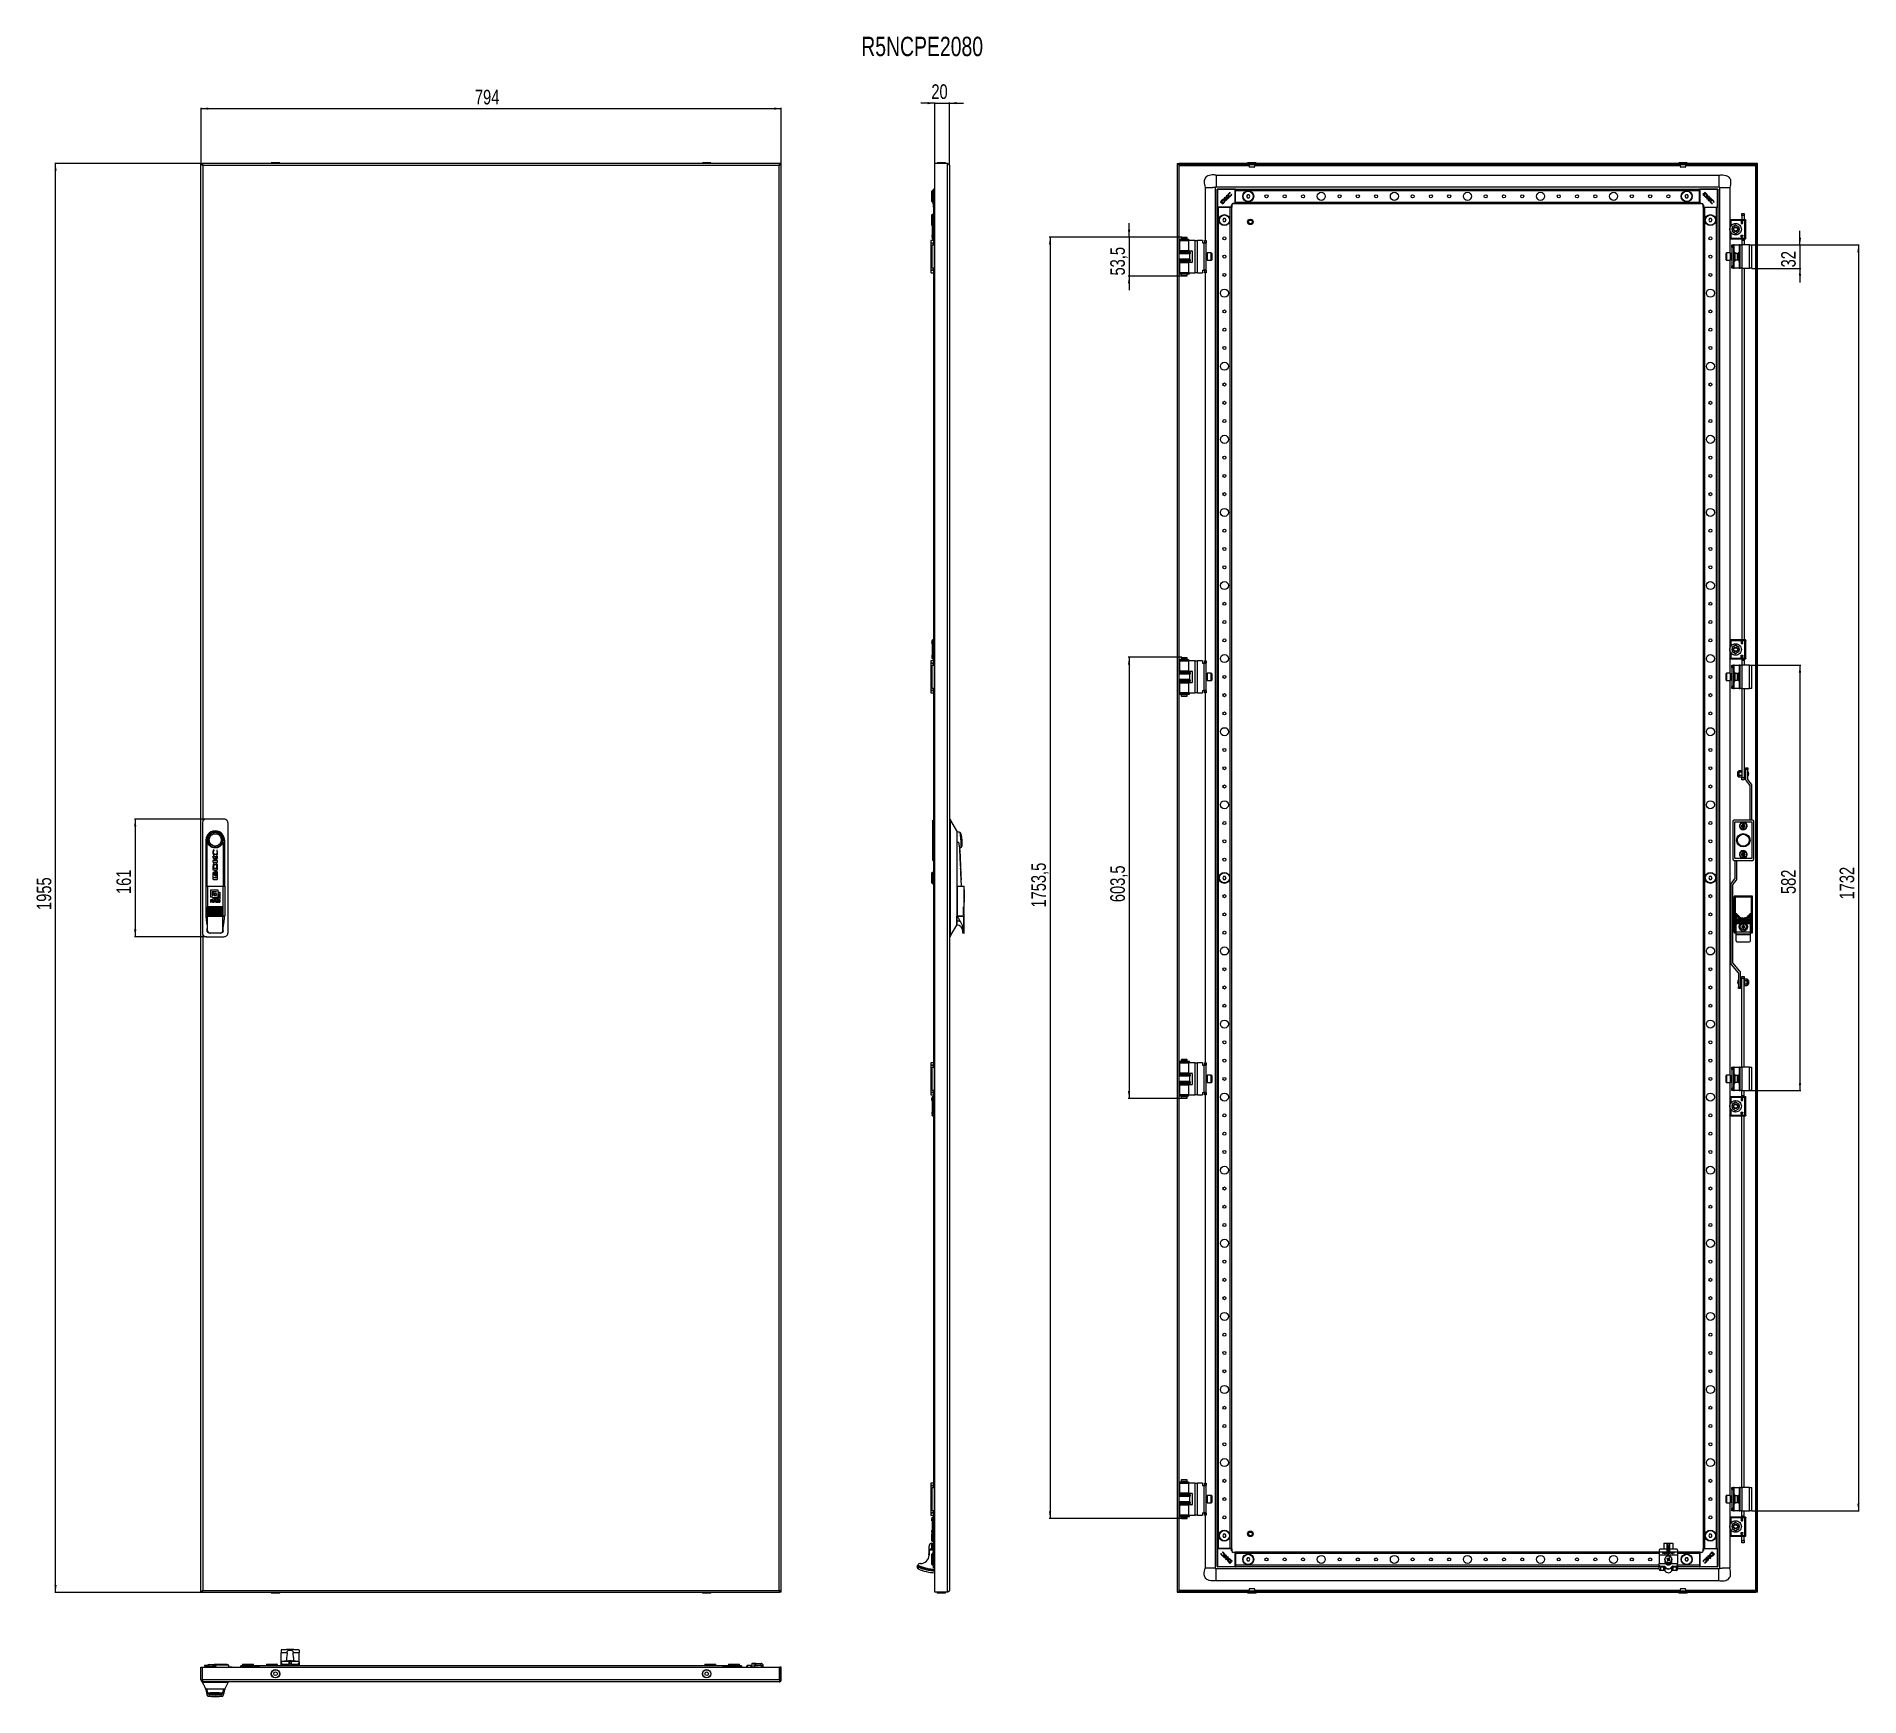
# Model space of a CAD drawing. Header units: millimetres. Extents: x -732 to 1763, y -1228 to 1043.
import ezdxf

# ---------------------------------------------------------------- set-up
doc = ezdxf.new("R2010")
doc.units = ezdxf.units.MM
doc.layers.add('FORMAT', color=7, linetype='Continuous')
doc.styles.add('SLDTEXTSTYLE0', font='TXT', dxfattribs={"width": 0.75})
doc.dimstyles.new('SLDDIMSTYLE0', dxfattribs={"dimtxt": 20, "dimasz": 10, "dimexe": 0, "dimexo": 0.0625, "dimgap": 5, "dimtad": 2, "dimdec": 1, "dimrnd": 1e-09, "dimzin": 12, "dimdsep": 46, "dimtxsty": 'SLDTEXTSTYLE0', "dimsah": 1, "dimcen": 0.09, "dimadec": 0, "dimazin": 3, "dimtfac": 1, "dimtofl": 0, "dimtmove": 0, "dimatfit": 3, "dimfxl": 0, "dimfrac": 2, "dimtolj": 1, "dimtzin": 12, "dimarcsym": 0})
doc.dimstyles.new('SLDDIMSTYLE1', dxfattribs={"dimtxt": 20, "dimasz": 10, "dimexe": 0, "dimexo": 0.0625, "dimgap": 5, "dimtad": 2, "dimdec": 1, "dimrnd": 1e-09, "dimzin": 12, "dimdsep": 46, "dimtxsty": 'SLDTEXTSTYLE0', "dimsah": 1, "dimcen": 0.09, "dimadec": 0, "dimazin": 3, "dimtfac": 1, "dimtmove": 0, "dimatfit": 0, "dimfxl": 0, "dimfrac": 2, "dimtolj": 1, "dimtzin": 12, "dimarcsym": 0})

msp = doc.modelspace()

# ---------------------------------------------------------------- texts
at = {"layer": 'FORMAT', "insert": (396.57, 1042.76), "char_height": 26.458, "attachment_point": 1, "style": 'SLDTEXTSTYLE0'}
msp.add_mtext('R5NCPE2080', dxfattribs=at)

# ---------------------------------------------------------------- blocks, each defined once
blk = doc.blocks.new('_D')
at = {"layer": 'FORMAT'}
for p, q in [((-506.9, 869.4), (-506.9, 945.4)), ((-506.9, 944.4), (287.1, 944.4)), ((287.1, 869.4), (287.1, 945.4))]:
    blk.add_line(p, q, dxfattribs=at)
for points in [[(-506.9, 944.4), (-496.9, 942.9), (-496.9, 946)], [(287.1, 944.4), (277.1, 946), (277.1, 942.9)]]:
    blk.add_solid(points, dxfattribs=at)
at = {"layer": 'FORMAT', "insert": (-132.1, 970.2), "char_height": 20, "attachment_point": 1, "style": 'SLDTEXTSTYLE0'}
blk.add_mtext('794', dxfattribs=at)
blk = doc.blocks.new('_D_1')
at = {"layer": 'FORMAT'}
for p, q in [((-507, 869.4), (-707, 869.4)), ((-706, -1085.6), (-706, 869.4)), ((-507, -1085.6), (-707, -1085.6))]:
    blk.add_line(p, q, dxfattribs=at)
for points in [[(-706, 869.4), (-707.5, 859.4), (-704.4, 859.4)], [(-706, -1085.6), (-704.4, -1075.6), (-707.5, -1075.6)]]:
    blk.add_solid(points, dxfattribs=at)
at = {"layer": 'FORMAT', "insert": (-731.8, -152), "char_height": 20, "attachment_point": 1, "rotation": 90, "style": 'SLDTEXTSTYLE0'}
blk.add_mtext('1955', dxfattribs=at)
blk = doc.blocks.new('_D_2')
at = {"layer": 'FORMAT'}
for p, q in [((-499.5, -27.6), (-597.9, -27.6)), ((-596.9, -27.6), (-596.9, -188.6)), ((-499.5, -188.6), (-597.9, -188.6))]:
    blk.add_line(p, q, dxfattribs=at)
for points in [[(-596.9, -27.6), (-598.5, -37.6), (-595.4, -37.6)], [(-596.9, -188.6), (-595.4, -178.6), (-598.5, -178.6)]]:
    blk.add_solid(points, dxfattribs=at)
at = {"layer": 'FORMAT', "insert": (-622.7, -130.2), "char_height": 20, "attachment_point": 1, "rotation": 90, "style": 'SLDTEXTSTYLE0'}
blk.add_mtext('161', dxfattribs=at)
blk = doc.blocks.new('_D_3')
at = {"layer": 'FORMAT'}
for p, q in [((497.3, 951.9), (478, 951.9)), ((497.3, 869.4), (497.3, 952.9)), ((497.3, 951.9), (517.3, 951.9)), ((517.3, 866.8), (517.3, 952.9)), ((517.3, 951.9), (536.5, 951.9))]:
    blk.add_line(p, q, dxfattribs=at)
for points in [[(497.3, 951.9), (487.3, 953.5), (487.3, 950.4)], [(517.3, 951.9), (527.3, 950.4), (527.3, 953.5)]]:
    blk.add_solid(points, dxfattribs=at)
at = {"layer": 'FORMAT', "insert": (492.5, 977.7), "char_height": 20, "attachment_point": 1, "style": 'SLDTEXTSTYLE0'}
blk.add_mtext('20', dxfattribs=at)
blk = doc.blocks.new('_D_4')
at = {"layer": 'FORMAT'}
for p, q in [((763, 768.7), (763, 787.9)), ((835.1, 768.7), (762, 768.7)), ((763, 768.7), (763, 715.2)), ((835.1, 715.2), (762, 715.2)), ((763, 715.2), (763, 696))]:
    blk.add_line(p, q, dxfattribs=at)
for points in [[(763, 768.7), (764.6, 778.7), (761.5, 778.7)], [(763, 715.2), (761.5, 705.2), (764.6, 705.2)]]:
    blk.add_solid(points, dxfattribs=at)
at = {"layer": 'FORMAT', "insert": (737.3, 716.1), "char_height": 20, "attachment_point": 1, "rotation": 90, "style": 'SLDTEXTSTYLE0'}
blk.add_mtext('53,5', dxfattribs=at)
blk = doc.blocks.new('_D_5')
at = {"layer": 'FORMAT'}
for p, q in [((1615.1, 757.9), (1762.1, 757.9)), ((1761.1, 757.9), (1761.1, -974.1)), ((1615.1, -974.1), (1762.1, -974.1))]:
    blk.add_line(p, q, dxfattribs=at)
for points in [[(1761.1, 757.9), (1759.5, 747.9), (1762.6, 747.9)], [(1761.1, -974.1), (1762.6, -964.1), (1759.5, -964.1)]]:
    blk.add_solid(points, dxfattribs=at)
at = {"layer": 'FORMAT', "insert": (1735.3, -137.6), "char_height": 20, "attachment_point": 1, "rotation": 90, "style": 'SLDTEXTSTYLE0'}
blk.add_mtext('1732', dxfattribs=at)
blk = doc.blocks.new('_D_6')
at = {"layer": 'FORMAT'}
for p, q in [((1681.1, 757.9), (1681.1, 777.2)), ((1615.1, 757.9), (1682.1, 757.9)), ((1681.1, 757.9), (1681.1, 725.9)), ((1615.1, 725.9), (1682.1, 725.9)), ((1681.1, 725.9), (1681.1, 706.7))]:
    blk.add_line(p, q, dxfattribs=at)
for points in [[(1681.1, 757.9), (1682.6, 767.9), (1679.5, 767.9)], [(1681.1, 725.9), (1679.5, 715.9), (1682.6, 715.9)]]:
    blk.add_solid(points, dxfattribs=at)
at = {"layer": 'FORMAT', "insert": (1655.3, 727.2), "char_height": 20, "attachment_point": 1, "rotation": 90, "style": 'SLDTEXTSTYLE0'}
blk.add_mtext('32', dxfattribs=at)
blk = doc.blocks.new('_D_7')
at = {"layer": 'FORMAT'}
for p, q in [((835.1, 768.7), (653.9, 768.7)), ((654.9, 768.7), (654.9, -984.8)), ((835.1, -984.8), (653.9, -984.8))]:
    blk.add_line(p, q, dxfattribs=at)
for points in [[(654.9, 768.7), (653.4, 758.7), (656.5, 758.7)], [(654.9, -984.8), (656.5, -974.8), (653.4, -974.8)]]:
    blk.add_solid(points, dxfattribs=at)
at = {"layer": 'FORMAT', "insert": (629.2, -148.7), "char_height": 20, "attachment_point": 1, "rotation": 90, "style": 'SLDTEXTSTYLE0'}
blk.add_mtext('1753,5', dxfattribs=at)
blk = doc.blocks.new('_D_8')
at = {"layer": 'FORMAT'}
for p, q in [((1612.1, 182.9), (1682.1, 182.9)), ((1681.1, 182.9), (1681.1, -399.1)), ((1612.1, -399.1), (1682.1, -399.1))]:
    blk.add_line(p, q, dxfattribs=at)
for points in [[(1681.1, 182.9), (1679.5, 172.9), (1682.6, 172.9)], [(1681.1, -399.1), (1682.6, -389.1), (1679.5, -389.1)]]:
    blk.add_solid(points, dxfattribs=at)
at = {"layer": 'FORMAT', "insert": (1655.3, -130.2), "char_height": 20, "attachment_point": 1, "rotation": 90, "style": 'SLDTEXTSTYLE0'}
blk.add_mtext('582', dxfattribs=at)
blk = doc.blocks.new('_D_9')
at = {"layer": 'FORMAT'}
for p, q in [((835.1, 193.7), (762, 193.7)), ((763, 193.7), (763, -409.8)), ((835.1, -409.8), (762, -409.8))]:
    blk.add_line(p, q, dxfattribs=at)
for points in [[(763, 193.7), (761.5, 183.7), (764.6, 183.7)], [(763, -409.8), (764.6, -399.8), (761.5, -399.8)]]:
    blk.add_solid(points, dxfattribs=at)
at = {"layer": 'FORMAT', "insert": (737.3, -141.3), "char_height": 20, "attachment_point": 1, "rotation": 90, "style": 'SLDTEXTSTYLE0'}
blk.add_mtext('603,5', dxfattribs=at)

# ---------------------------------------------------------------- dimensions: what is measured, and where the dimension line sits
at = {"layer": 'FORMAT'}
for base, p1, p2, dimstyle, picture, middle in [((517.27, 951.93), (497.27, 869.43), (517.27, 866.83), 'SLDDIMSTYLE1', '_D_3', (507.27, 951.93)), ((287.06, 944.43), (-506.94, 869.43), (287.06, 869.43), 'SLDDIMSTYLE0', '_D', (-109.94, 944.43))]:
    dim = msp.add_linear_dim(base=base, p1=p1, p2=p2, dimstyle=dimstyle, dxfattribs=at)
    dim.commit()
    dim.dimension.update_dxf_attribs({"geometry": picture, "text_midpoint": middle, "dimtype": 160})
for base, p1, p2, dimstyle, picture, middle in [((-705.98, 869.43), (-506.94, -1085.57), (-506.94, 869.43), 'SLDDIMSTYLE0', '_D_1', (-705.98, -122.48)), ((763.04, 715.18), (835.12, 768.68), (835.12, 715.18), 'SLDDIMSTYLE1', '_D_4', (763.04, 741.93)), ((1681.05, 725.93), (1615.05, 757.93), (1615.05, 725.93), 'SLDDIMSTYLE1', '_D_6', (1681.05, 741.93)), ((654.94, -984.82), (835.12, 768.68), (835.12, -984.82), 'SLDDIMSTYLE0', '_D_7', (654.94, -108.07)), ((1761.05, -974.07), (1615.05, 757.93), (1615.05, -974.07), 'SLDDIMSTYLE0', '_D_5', (1761.05, -108.07)), ((763.04, -409.82), (835.12, 193.68), (835.12, -409.82), 'SLDDIMSTYLE0', '_D_9', (763.04, -108.07)), ((1681.05, -399.07), (1612.05, 182.93), (1612.05, -399.07), 'SLDDIMSTYLE0', '_D_8', (1681.05, -108.07)), ((-596.95, -188.57), (-499.44, -27.57), (-499.44, -188.57), 'SLDDIMSTYLE0', '_D_2', (-596.95, -108.07))]:
    dim = msp.add_linear_dim(base=base, p1=p1, p2=p2, angle=90, dimstyle=dimstyle, dxfattribs=at)
    dim.commit()
    dim.dimension.update_dxf_attribs({"geometry": picture, "text_midpoint": middle, "dimtype": 160})

# ---------------------------------------------------------------- linework, layer by layer
at = {"color": 7, "linetype": 'Continuous', "lineweight": 25}
for p, q in [((-506.94, -1085.57), (-506.94, 869.43)), ((-506.94, 869.43), (-504.94, 869.43)), ((-504.64, 867.72), (-504.64, 869.43)), ((284.76, 869.43), (-504.64, 869.43)), ((-410.69, 870.18), (-410.69, 869.43)), ((-410.44, 870.43), (-399.44, 870.43)), ((-399.19, 869.43), (-399.19, 870.18)), ((179.31, 870.18), (179.31, 869.43)), ((179.56, 870.43), (182.05, 870.43)), ((182.05, 870.43), (190.56, 870.43)), ((190.81, 869.43), (190.81, 870.18)), ((284.76, 869.43), (284.76, 867.73)), ((287.06, 869.43), (285.06, 869.43)), ((287.06, -1085.57), (287.06, 869.43)), ((497.27, -1085.57), (497.27, 869.43)), ((514.67, 869.43), (497.27, 869.43)), ((500.52, 870.18), (500.52, 869.43)), ((500.77, 870.43), (501.67, 870.43)), ((501.67, 870.43), (511.77, 870.43)), ((512.02, 869.43), (512.02, 870.18)), ((517.27, 866.83), (517.27, -30.57)), ((829.05, 869.43), (831.05, 869.43)), ((829.05, 869.43), (829.05, -1085.57)), ((831.05, 869.43), (831.05, -1085.57)), ((831.35, 867.43), (831.35, 869.43)), ((1620.75, 869.43), (831.35, 869.43)), ((1620.75, 867.43), (831.35, 867.43)), ((831.65, 866.83), (831.45, 867.43)), ((882.05, 853.43), (882.05, 837.6)), ((882.05, 853.43), (1570.05, 853.43)), ((925.3, 870.18), (925.3, 869.43)), ((925.55, 870.43), (936.55, 870.43)), ((936.8, 869.43), (936.8, 870.18)), ((1515.3, 870.18), (1515.3, 869.43)), ((1515.55, 870.43), (1524.05, 870.43)), ((1524.05, 870.43), (1526.55, 870.43)), ((1526.8, 869.43), (1526.8, 870.18)), ((1620.66, 867.43), (1620.45, 866.83)), ((1620.75, 867.43), (1620.75, 869.43)), ((1623.05, 869.43), (1621.05, 869.43)), ((1621.05, -1085.57), (1621.05, 869.43)), ((1623.05, -1085.57), (1623.05, 869.43)), ((493.77, 831.93), (493.27, 831.43)), ((493.27, 824.43), (493.27, 831.43)), ((493.27, 817.43), (493.27, 824.43)), ((495.27, 831.93), (493.77, 831.93)), ((493.77, 831.93), (493.77, 824.43)), ((493.77, 824.43), (493.77, 816.93)), ((495.05, 823.37), (495.07, 823.37)), ((495.07, 829.79), (495.27, 829.79)), ((495.07, 827.8), (495.07, 829.79)), ((495.07, 827.8), (495.27, 827.8)), ((495.07, 825.83), (495.07, 827.8)), ((495.07, 825.83), (495.27, 825.83)), ((495.07, 824.78), (495.27, 824.78)), ((495.07, 823.74), (495.07, 824.78)), ((495.07, 823.74), (495.27, 823.74)), ((495.07, 822.35), (495.07, 823.74)), ((495.27, 809.73), (495.27, 834.13)), ((495.57, 834.43), (497.27, 834.43)), ((867.05, 836.43), (868.02, 836.43)), ((867.05, 836.43), (867.05, 763.93)), ((868.02, 836.43), (870.48, 836.43)), ((870.48, 836.43), (874.05, 836.43)), ((874.05, 836.43), (877.61, 836.43)), ((881.05, 836.43), (881.05, -1052.57)), ((882.05, 837.43), (1570.05, 837.43)), ((883.55, 809.73), (883.55, 834.13)), ((883.85, 834.43), (908.25, 834.43)), ((896.12, 824.97), (895.63, 821.7)), ((896.92, 825.77), (896.12, 824.97)), ((896.44, 822.67), (896.92, 825.77)), ((901.48, 828.89), (901.15, 829.58)), ((901.35, 828.75), (901.48, 828.89)), ((903.3, 827.32), (903.19, 827.21)), ((903.54, 826.81), (903.3, 827.32)), ((908.55, 834.13), (908.55, 834.43)), ((908.55, 834.43), (1543.55, 834.43)), ((908.55, 834.13), (908.55, 833.49)), ((908.55, 832.43), (908.55, 833.49)), ((908.55, 816.43), (908.55, 832.43)), ((924.89, 826.43), (923.74, 824.43)), ((923.74, 824.43), (924.89, 822.43)), ((927.2, 826.43), (924.89, 826.43)), ((928.36, 824.43), (927.2, 826.43)), ((927.2, 822.43), (928.36, 824.43)), ((1524.89, 826.43), (1523.74, 824.43)), ((1523.74, 824.43), (1524.89, 822.43)), ((1527.2, 826.43), (1524.89, 826.43)), ((1528.36, 824.43), (1527.2, 826.43)), ((1527.2, 822.43), (1528.36, 824.43)), ((1543.55, 834.13), (1543.55, 834.43)), ((1543.55, 833.49), (1543.55, 834.13)), ((1543.55, 832.43), (1543.55, 833.49)), ((1543.55, 816.43), (1543.55, 832.43)), ((1543.85, 834.43), (1568.25, 834.43)), ((1551.15, 829.79), (1548.19, 826.83)), ((1548.19, 826.83), (1550.08, 824.94)), ((1551.85, 828.26), (1549.67, 826.08)), ((1549.67, 826.08), (1550.35, 825.42)), ((1550.08, 824.94), (1550.1, 824.92)), ((1553.14, 827.8), (1551.15, 829.79)), ((1552.6, 827.54), (1551.85, 828.26)), ((1556.16, 824.78), (1553.2, 821.82)), ((1555.81, 822.35), (1557.2, 823.74)), ((1557.2, 823.74), (1556.16, 824.78)), ((1568.55, 834.13), (1568.55, 809.73)), ((1571.05, 836.43), (1571.05, -1052.57)), ((1585.05, 836.43), (1585.05, 792.11)), ((493.27, 817.43), (493.77, 816.93)), ((493.77, 799.43), (493.27, 798.93)), ((493.27, 789.71), (493.27, 798.93)), ((493.77, 816.93), (495.07, 816.93)), ((495.27, 799.43), (493.77, 799.43)), ((493.77, 799.43), (493.77, 792.26)), ((495.27, 820.15), (495.05, 820.15)), ((495.07, 822.35), (495.27, 822.35)), ((495.07, 821.86), (495.07, 822.35)), ((495.07, 821.86), (495.27, 821.86)), ((495.07, 821.06), (495.07, 821.86)), ((495.07, 821.06), (495.27, 821.06)), ((495.07, 820.28), (495.07, 821.06)), ((495.07, 816.5), (495.07, 816.83)), ((495.07, 816.83), (495.27, 816.83)), ((495.07, 816.5), (495.27, 816.5)), ((495.07, 815.82), (495.07, 816.5)), ((495.07, 815.82), (495.27, 815.82)), ((495.07, 814.79), (495.27, 814.79)), ((495.07, 814.68), (495.07, 814.79)), ((495.07, 814.68), (495.27, 814.68)), ((495.07, 814.44), (495.07, 814.68)), ((495.07, 814.08), (495.07, 814.44)), ((495.07, 814.44), (495.27, 814.44)), ((495.07, 814.08), (495.27, 814.08)), ((495.27, 809.43), (495.27, 792.43)), ((495.27, 809.43), (495.57, 809.43)), ((496.22, 809.43), (495.57, 809.43)), ((496.22, 809.43), (497.27, 809.43)), ((883.55, -1025.57), (883.55, 809.43)), ((883.85, 809.43), (883.55, 809.43)), ((884.49, 809.43), (883.85, 809.43)), ((885.55, 809.43), (884.49, 809.43)), ((901.55, 809.43), (885.55, 809.43)), ((890.18, 819.03), (888.19, 817.04)), ((888.19, 817.04), (891.15, 814.08)), ((890.44, 818.49), (889.72, 817.74)), ((889.72, 817.74), (891.9, 815.56)), ((891.15, 814.08), (893.04, 815.97)), ((891.9, 815.56), (892.56, 816.24)), ((893.04, 815.97), (893.06, 815.99)), ((894.24, 823.09), (893.2, 822.04)), ((893.2, 822.04), (896.16, 819.09)), ((895.63, 821.7), (894.24, 823.09)), ((895.97, 821.39), (898.63, 821.56)), ((897.21, 820.14), (895.97, 821.39)), ((896.16, 819.09), (897.21, 820.14)), ((899.92, 822.85), (896.44, 822.67)), ((898.63, 821.56), (899.92, 822.85)), ((902.6, 809.43), (901.55, 809.43)), ((903.25, 809.43), (902.6, 809.43)), ((903.55, 809.43), (903.25, 809.43)), ((903.55, 812.43), (903.55, 809.73)), ((903.55, -1025.57), (903.55, 809.43)), ((908.25, 814.43), (905.55, 814.43)), ((908.55, 815.38), (908.55, 816.43)), ((908.55, 815.38), (908.55, 814.73)), ((908.55, 814.43), (908.55, 814.73)), ((908.55, 814.43), (1543.55, 814.43)), ((924.89, 822.43), (927.2, 822.43)), ((1524.89, 822.43), (1527.2, 822.43)), ((1543.55, 815.38), (1543.55, 816.43)), ((1543.55, 814.73), (1543.55, 815.38)), ((1543.55, 814.43), (1543.55, 814.73)), ((1546.55, 814.43), (1543.85, 814.43)), ((1548.55, 809.73), (1548.55, 812.43)), ((1548.55, 809.43), (1548.55, -1025.57)), ((1548.55, 809.43), (1548.85, 809.43)), ((1549.49, 809.43), (1548.85, 809.43)), ((1549.49, 809.43), (1550.55, 809.43)), ((1550.55, 809.43), (1566.55, 809.43)), ((1553.2, 821.82), (1554.25, 820.77)), ((1554.25, 820.77), (1555.5, 822.01)), ((1555.5, 822.01), (1555.67, 819.35)), ((1555.67, 819.35), (1556.96, 818.06)), ((1559.08, 821.86), (1555.81, 822.35)), ((1556.78, 821.54), (1559.88, 821.06)), ((1556.96, 818.06), (1556.78, 821.54)), ((1559.88, 821.06), (1559.08, 821.86)), ((1560.92, 814.44), (1561.43, 814.68)), ((1561.43, 814.68), (1561.32, 814.79)), ((1562.86, 816.64), (1563, 816.5)), ((1563, 816.5), (1563.69, 816.83)), ((1566.55, 809.43), (1567.6, 809.43)), ((1568.25, 809.43), (1567.6, 809.43)), ((1568.25, 809.43), (1568.55, 809.43)), ((1568.55, 809.43), (1568.55, -1025.57)), ((1601.75, 801.13), (1604.75, 801.13)), ((1601.75, 798.13), (1601.75, 801.13)), ((1604.75, 801.13), (1604.75, 798.13)), ((493.27, 788.04), (493.27, 788.72)), ((493.27, 784.93), (493.27, 787.23)), ((493.27, 784.93), (493.77, 784.43)), ((493.67, 791.93), (493.67, 766.93)), ((497.16, 792.43), (495.67, 792.43)), ((892.39, 793.93), (891.24, 791.93)), ((891.24, 791.93), (892.39, 789.93)), ((894.7, 793.93), (892.39, 793.93)), ((892.39, 789.93), (894.7, 789.93)), ((895.86, 791.93), (894.7, 793.93)), ((894.7, 789.93), (895.86, 791.93)), ((1557.39, 793.93), (1556.24, 791.93)), ((1556.24, 791.93), (1557.39, 789.93)), ((1559.7, 793.93), (1557.39, 793.93)), ((1557.39, 789.93), (1559.7, 789.93)), ((1560.86, 791.93), (1559.7, 793.93)), ((1559.7, 789.93), (1560.86, 791.93)), ((1585.05, 791.93), (1585.05, 766.93)), ((1587.38, 774.05), (1585.87, 776.31)), ((1585.88, 782.56), (1587.38, 784.82)), ((1605.05, 792.43), (1587.05, 792.43)), ((1593.05, 785.15), (1588.1, 782.29)), ((1588.1, 782.29), (1588.1, 780.43)), ((1588.1, 778.43), (1588.1, 780.43)), ((1588.1, 780.43), (1590.06, 780.43)), ((1588.1, 778.43), (1588.1, 776.58)), ((1588.1, 778.43), (1590.06, 778.43)), ((1588.1, 776.58), (1593.05, 773.72)), ((1590.75, 780.43), (1590.06, 780.43)), ((1590.06, 778.43), (1590.75, 778.43)), ((1598, 782.29), (1593.05, 785.15)), ((1593.05, 773.72), (1598, 776.58)), ((1596.03, 780.43), (1595.34, 780.43)), ((1595.34, 778.43), (1596.03, 778.43)), ((1596.03, 780.43), (1598, 780.43)), ((1596.03, 778.43), (1598, 778.43)), ((1598, 780.43), (1598, 782.29)), ((1598, 780.43), (1598, 778.43)), ((1598, 776.58), (1598, 778.43)), ((1600.49, 789.39), (1600.49, 787.53)), ((1600.95, 787.53), (1600.95, 787.81)), ((1601.34, 787.5), (1600.95, 787.81)), ((1601.02, 789.14), (1601.02, 789.36)), ((1601.4, 789.14), (1601.02, 789.14)), ((1601.02, 788.79), (1601.45, 788.79)), ((1601.02, 788.2), (1601.02, 788.79)), ((1601.75, 798.13), (1601.75, 792.43)), ((1604.75, 798.13), (1604.75, 792.43)), ((1605.65, 792.43), (1605.4, 792.43)), ((1607.05, 766.93), (1607.05, 791.93)), ((491.72, 763.43), (491.72, 761.43)), ((495.27, 763.93), (492.22, 763.93)), ((492.22, 760.93), (495.27, 760.93)), ((492.22, 760.93), (492.22, 760.63)), ((492.22, 723.23), (492.22, 760.63)), ((492.22, 760.63), (495.22, 760.63)), ((493.77, 757.93), (496.77, 757.93)), ((493.77, 725.93), (493.77, 757.93)), ((494.72, 760.93), (494.72, 760.63)), ((495.22, 760.63), (495.27, 760.63)), ((495.27, 766.43), (495.27, 757.93)), ((495.67, 766.43), (497.27, 766.43)), ((497.27, 757.93), (496.77, 757.93)), ((831.05, 748.93), (846.05, 748.93)), ((831.4, 765.63), (831.4, 764.73)), ((831.4, 765.63), (844.28, 765.63)), ((831.4, 764.73), (844.28, 764.73)), ((832.1, 763.93), (832.1, 749.93)), ((832.1, 763.93), (845, 763.93)), ((845, 749.93), (832.1, 749.93)), ((835.12, 768.68), (834.55, 767.68)), ((834.55, 767.68), (834.55, 765.68)), ((842.55, 767.68), (834.55, 767.68)), ((839.3, 765.68), (834.55, 765.68)), ((834.55, 764.68), (834.55, 763.93)), ((839.3, 764.68), (834.55, 764.68)), ((834.55, 749.93), (834.55, 748.93)), ((835.05, 765.68), (835.05, 765.63)), ((835.05, 764.73), (835.05, 764.68)), ((835.12, 768.68), (841.97, 768.68)), ((842.55, 765.68), (839.3, 765.68)), ((842.55, 764.68), (839.3, 764.68)), ((842.55, 767.68), (841.97, 768.68)), ((842.05, 765.63), (842.05, 765.68)), ((842.05, 764.68), (842.05, 764.73)), ((842.55, 765.68), (842.55, 767.68)), ((842.55, 763.93), (842.55, 764.68)), ((842.55, 748.93), (842.55, 749.93)), ((844.28, 765.63), (844.37, 765.63)), ((844.28, 764.73), (844.37, 764.73)), ((844.37, 764.73), (844.37, 765.63)), ((844.37, 765.63), (844.58, 765.63)), ((844.37, 764.73), (844.58, 764.73)), ((844.58, 764.73), (844.58, 765.63)), ((845, 749.93), (845, 763.93)), ((853.1, 763.93), (845, 763.93)), ((845, 749.93), (849.1, 749.93)), ((846.05, 748.33), (846.05, 748.93)), ((849.6, 749.43), (849.6, 734.43)), ((853.6, 763.93), (853.1, 763.93)), ((853.6, 763.93), (856.6, 763.93)), ((853.6, 719.93), (853.6, 763.93)), ((863.6, 763.93), (856.6, 763.93)), ((863.6, 763.93), (863.6, 760.63)), ((863.6, 760.63), (865.6, 760.63)), ((865.6, 760.63), (868.6, 760.63)), ((866.1, 763.93), (868.6, 763.93)), ((866.1, 763.43), (866.1, 763.93)), ((866.1, 763.43), (866.1, 761.43)), ((866.1, 760.93), (866.1, 761.43)), ((868.6, 760.93), (866.1, 760.93)), ((866.1, 760.93), (866.1, 760.63)), ((868.6, 763.93), (868.6, 763.43)), ((868.6, 763.43), (868.6, 761.43)), ((868.6, 761.43), (868.6, 760.93)), ((868.6, 760.63), (868.6, 760.93)), ((868.6, 723.23), (868.6, 760.63)), ((1585.05, 766.76), (1585.05, 746.93)), ((1587.05, 766.43), (1605.05, 766.43)), ((1588.05, 757.93), (1590.05, 757.93)), ((1588.05, 756.93), (1588.05, 757.93)), ((1588.05, 755.93), (1588.05, 756.93)), ((1588.05, 754.93), (1588.05, 755.93)), ((1590.05, 754.93), (1588.05, 754.93)), ((1588.05, 754.93), (1588.05, 754.43)), ((1590.05, 754.43), (1588.05, 754.43)), ((1588.05, 754.43), (1588.05, 729.43)), ((1590.05, 757.93), (1590.05, 756.93)), ((1591.05, 757.93), (1590.05, 757.93)), ((1590.05, 755.93), (1590.05, 756.93)), ((1590.05, 755.93), (1590.05, 754.93)), ((1590.05, 754.93), (1590.05, 754.43)), ((1590.05, 754.43), (1590.05, 729.43)), ((1591.05, 757.93), (1598.05, 757.93)), ((1599.05, 757.93), (1598.05, 757.93)), ((1599.05, 757.93), (1602.05, 757.93)), ((1599.05, 725.93), (1599.05, 757.93)), ((1600.49, 769.48), (1600.49, 771.34)), ((1600.95, 771.34), (1600.95, 771.06)), ((1601.02, 770.08), (1601.02, 770.67)), ((1601.45, 770.08), (1601.02, 770.08)), ((1601.4, 769.73), (1601.02, 769.73)), ((1601.02, 769.73), (1601.02, 769.51)), ((1601.75, 766.51), (1601.75, 764.63)), ((1601.75, 764.63), (1601.75, 757.93)), ((1612.05, 757.93), (1602.05, 757.93)), ((1604.75, 766.51), (1604.75, 764.63)), ((1604.75, 764.63), (1604.75, 757.93)), ((1605.4, 766.43), (1605.65, 766.43)), ((1612.05, 757.93), (1615.05, 757.93)), ((1615.05, 725.93), (1615.05, 757.93)), ((496.77, 725.93), (493.77, 725.93)), ((495.27, 725.93), (495.27, 217.43)), ((496.77, 725.93), (497.27, 725.93)), ((846.05, 748.33), (831.05, 748.33)), ((846.05, 745.53), (831.05, 745.53)), ((846.05, 738.34), (831.05, 738.34)), ((846.05, 735.53), (831.05, 735.53)), ((831.05, 734.93), (846.05, 734.93)), ((832.1, 733.93), (832.1, 719.93)), ((832.1, 733.93), (845, 733.93)), ((834.55, 734.93), (834.55, 733.93)), ((842.55, 733.93), (842.55, 734.93)), ((845, 719.93), (845, 733.93)), ((849.1, 733.93), (845, 733.93)), ((846.75, 747.65), (846.05, 748.33)), ((846.05, 745.53), (846.75, 746.22)), ((846.05, 738.34), (846.05, 745.53)), ((846.75, 737.65), (846.05, 738.34)), ((846.05, 735.53), (846.75, 736.22)), ((846.05, 734.93), (846.05, 735.53)), ((869.85, 744.93), (868.6, 744.93)), ((868.6, 738.93), (869.85, 738.93)), ((875.5, 746.93), (870.1, 746.93)), ((870.1, 746.93), (870.1, 736.93)), ((870.1, 736.93), (875.5, 736.93)), ((876.1, 746.33), (876.1, 737.53)), ((1580.05, 739.68), (1580.05, 746.33)), ((1580.05, 737.53), (1580.05, 739.68)), ((1586.05, 746.93), (1580.65, 746.93)), ((1580.65, 736.93), (1586.05, 736.93)), ((1585.05, 736.93), (1585.05, 217.11)), ((1586.05, 739.38), (1586.05, 746.93)), ((1586.05, 736.93), (1586.05, 739.38)), ((1587.55, 744.93), (1586.3, 744.93)), ((1586.3, 738.93), (1587.55, 738.93)), ((1588.05, 746.93), (1587.55, 746.93)), ((1587.55, 746.93), (1587.55, 745.72)), ((1587.55, 745.72), (1587.55, 736.93)), ((1587.55, 736.93), (1588.05, 736.93)), ((1590.05, 729.43), (1588.05, 729.43)), ((1588.05, 729.43), (1588.05, 728.93)), ((1588.05, 727.93), (1588.05, 728.93)), ((1588.05, 728.93), (1590.05, 728.93)), ((1588.05, 726.93), (1588.05, 727.93)), ((1588.05, 725.93), (1588.05, 726.93)), ((1590.05, 725.93), (1588.05, 725.93)), ((1590.05, 747.93), (1591.05, 747.93)), ((1591.05, 735.93), (1590.05, 735.93)), ((1590.05, 729.43), (1590.05, 728.93)), ((1590.05, 728.93), (1590.05, 727.93)), ((1590.05, 726.93), (1590.05, 727.93)), ((1590.05, 726.93), (1590.05, 725.93)), ((1590.05, 725.93), (1591.05, 725.93)), ((1591.75, 747.93), (1591.05, 747.93)), ((1591.05, 735.93), (1591.75, 735.93)), ((1598.05, 725.93), (1591.05, 725.93)), ((1591.75, 747.93), (1591.75, 747.49)), ((1591.75, 736.38), (1591.75, 735.93)), ((1595.68, 746.43), (1592.55, 746.43)), ((1592.55, 737.43), (1592.55, 746.43)), ((1592.55, 737.43), (1595.68, 737.43)), ((1596.55, 745.93), (1595.68, 746.43)), ((1595.68, 737.43), (1595.68, 746.43)), ((1595.68, 737.43), (1596.55, 737.93)), ((1596.55, 737.93), (1596.55, 745.93)), ((1597.35, 735.93), (1597.35, 747.93)), ((1598.05, 747.93), (1597.35, 747.93)), ((1597.35, 735.93), (1598.05, 735.93)), ((1598.05, 747.93), (1599.05, 747.93)), ((1599.05, 735.93), (1598.05, 735.93)), ((1598.05, 725.93), (1599.05, 725.93)), ((1602.05, 725.93), (1599.05, 725.93)), ((1601.75, 725.93), (1601.75, 217.43)), ((1602.05, 725.93), (1612.05, 725.93)), ((1604.75, 725.93), (1604.75, 217.43)), ((1615.05, 725.93), (1612.05, 725.93)), ((491.72, 722.43), (491.72, 720.43)), ((495.22, 723.23), (492.22, 723.23)), ((492.22, 723.23), (492.22, 722.93)), ((495.27, 722.93), (492.22, 722.93)), ((492.22, 719.93), (495.27, 719.93)), ((494.72, 723.23), (494.72, 722.93)), ((495.27, 723.23), (495.22, 723.23)), ((831.4, 719.13), (831.4, 718.23)), ((831.4, 719.13), (845.7, 719.13)), ((831.4, 718.23), (845.7, 718.23)), ((845, 719.93), (832.1, 719.93)), ((834.55, 719.93), (834.55, 719.18)), ((839.3, 719.18), (834.55, 719.18)), ((834.55, 718.18), (834.55, 716.18)), ((839.3, 718.18), (834.55, 718.18)), ((834.55, 716.18), (835.12, 715.18)), ((834.55, 716.18), (839.3, 716.18)), ((835.05, 719.18), (835.05, 719.13)), ((835.05, 718.23), (835.05, 718.18)), ((839.19, 715.18), (835.12, 715.18)), ((841.97, 715.18), (839.19, 715.18)), ((842.55, 719.18), (839.3, 719.18)), ((842.55, 718.18), (839.3, 718.18)), ((839.3, 716.18), (842.55, 716.18)), ((841.97, 715.18), (842.55, 716.18)), ((842.05, 719.13), (842.05, 719.18)), ((842.05, 718.18), (842.05, 718.23)), ((842.55, 719.18), (842.55, 719.93)), ((842.55, 716.18), (842.55, 718.18)), ((845, 719.93), (853.1, 719.93)), ((845.7, 718.23), (845.7, 719.13)), ((853.1, 719.93), (853.6, 719.93)), ((856.6, 719.93), (853.6, 719.93)), ((856.6, 719.93), (863.6, 719.93)), ((863.6, 723.23), (865.6, 723.23)), ((863.6, 723.23), (863.6, 719.93)), ((868.6, 723.23), (865.6, 723.23)), ((866.1, 723.23), (866.1, 722.93)), ((866.1, 722.93), (868.6, 722.93)), ((866.1, 722.43), (866.1, 722.93)), ((866.1, 722.43), (866.1, 720.43)), ((866.1, 719.93), (866.1, 720.43)), ((868.6, 719.93), (866.1, 719.93)), ((867.05, 719.93), (867.05, 188.93)), ((868.6, 722.93), (868.6, 723.23)), ((868.6, 722.93), (868.6, 722.43)), ((868.6, 722.43), (868.6, 720.43)), ((868.6, 720.43), (868.6, 719.93)), ((493.67, 216.93), (493.67, 191.93)), ((497.27, 217.43), (495.67, 217.43)), ((1585.05, 216.93), (1585.05, 191.93)), ((1587.38, 199.05), (1585.87, 201.31)), ((1585.88, 207.56), (1587.38, 209.82)), ((1605.05, 217.43), (1587.05, 217.43)), ((1593.05, 210.15), (1588.1, 207.29)), ((1588.1, 207.29), (1588.1, 205.43)), ((1588.1, 203.43), (1588.1, 205.43)), ((1588.1, 205.43), (1590.06, 205.43)), ((1588.1, 203.43), (1588.1, 201.58)), ((1588.1, 203.43), (1590.06, 203.43)), ((1588.1, 201.58), (1593.05, 198.72)), ((1590.75, 205.43), (1590.06, 205.43)), ((1590.06, 203.43), (1590.75, 203.43)), ((1598, 207.29), (1593.05, 210.15)), ((1593.05, 198.72), (1598, 201.58)), ((1596.03, 205.43), (1595.34, 205.43)), ((1595.34, 203.43), (1596.03, 203.43)), ((1596.03, 205.43), (1598, 205.43)), ((1596.03, 203.43), (1598, 203.43)), ((1598, 205.43), (1598, 207.29)), ((1598, 205.43), (1598, 203.43)), ((1598, 201.58), (1598, 203.43)), ((1600.49, 214.39), (1600.49, 212.53)), ((1600.95, 212.53), (1600.95, 212.81)), ((1601.02, 214.14), (1601.02, 214.36)), ((1601.4, 214.14), (1601.02, 214.14)), ((1601.02, 213.79), (1601.45, 213.79)), ((1601.02, 213.2), (1601.02, 213.79)), ((1605.65, 217.43), (1605.4, 217.43)), ((1607.05, 191.93), (1607.05, 216.93)), ((491.72, 188.43), (491.72, 186.43)), ((495.27, 188.93), (492.22, 188.93)), ((492.22, 185.93), (495.27, 185.93)), ((492.22, 185.93), (492.22, 185.63)), ((492.22, 148.23), (492.22, 185.63)), ((492.22, 185.63), (495.22, 185.63)), ((493.77, 150.93), (493.77, 182.93)), ((493.77, 182.93), (496.77, 182.93)), ((494.72, 185.93), (494.72, 185.63)), ((495.22, 185.63), (495.27, 185.63)), ((495.27, 191.43), (495.27, 182.93)), ((495.67, 191.43), (497.27, 191.43)), ((497.27, 182.93), (496.77, 182.93)), ((831.4, 190.63), (831.4, 189.73)), ((831.4, 190.63), (844.28, 190.63)), ((831.4, 189.73), (844.28, 189.73)), ((832.1, 188.93), (832.1, 174.93)), ((832.1, 188.93), (845, 188.93)), ((845, 174.93), (832.1, 174.93)), ((835.12, 193.68), (834.55, 192.68)), ((834.55, 192.68), (834.55, 190.68)), ((842.55, 192.68), (834.55, 192.68)), ((839.3, 190.68), (834.55, 190.68)), ((834.55, 189.68), (834.55, 188.93)), ((839.3, 189.68), (834.55, 189.68)), ((834.55, 174.93), (834.55, 173.93)), ((835.05, 190.68), (835.05, 190.63)), ((835.05, 189.73), (835.05, 189.68)), ((835.12, 193.68), (841.97, 193.68)), ((842.55, 190.68), (839.3, 190.68)), ((842.55, 189.68), (839.3, 189.68)), ((842.55, 192.68), (841.97, 193.68)), ((842.05, 190.63), (842.05, 190.68)), ((842.05, 189.68), (842.05, 189.73)), ((842.55, 190.68), (842.55, 192.68)), ((842.55, 188.93), (842.55, 189.68)), ((842.55, 173.93), (842.55, 174.93)), ((844.28, 190.63), (844.37, 190.63)), ((844.28, 189.73), (844.37, 189.73)), ((844.37, 189.73), (844.37, 190.63)), ((844.37, 190.63), (844.58, 190.63)), ((844.37, 189.73), (844.58, 189.73)), ((844.58, 189.73), (844.58, 190.63)), ((845, 174.93), (845, 188.93)), ((853.1, 188.93), (845, 188.93)), ((845, 174.93), (849.1, 174.93)), ((853.6, 188.93), (853.1, 188.93)), ((853.6, 188.93), (856.6, 188.93)), ((853.6, 144.93), (853.6, 188.93)), ((863.6, 188.93), (856.6, 188.93)), ((863.6, 188.93), (863.6, 185.63)), ((863.6, 185.63), (865.6, 185.63)), ((865.6, 185.63), (868.6, 185.63)), ((866.1, 188.93), (868.6, 188.93)), ((866.1, 188.43), (866.1, 188.93)), ((866.1, 188.43), (866.1, 186.43)), ((866.1, 185.93), (866.1, 186.43)), ((868.6, 185.93), (866.1, 185.93)), ((866.1, 185.93), (866.1, 185.63)), ((868.6, 188.93), (868.6, 188.43)), ((868.6, 188.43), (868.6, 186.43)), ((868.6, 186.43), (868.6, 185.93)), ((868.6, 185.63), (868.6, 185.93)), ((868.6, 148.23), (868.6, 185.63)), ((1585.05, 191.76), (1585.05, 171.93)), ((1587.05, 191.43), (1605.05, 191.43)), ((1588.05, 182.93), (1590.05, 182.93)), ((1588.05, 181.93), (1588.05, 182.93)), ((1588.05, 180.93), (1588.05, 181.93)), ((1588.05, 179.93), (1588.05, 180.93)), ((1590.05, 179.93), (1588.05, 179.93)), ((1588.05, 179.93), (1588.05, 179.43)), ((1590.05, 179.43), (1588.05, 179.43)), ((1588.05, 179.43), (1588.05, 154.43)), ((1590.05, 182.93), (1590.05, 181.93)), ((1591.05, 182.93), (1590.05, 182.93)), ((1590.05, 180.93), (1590.05, 181.93)), ((1590.05, 180.93), (1590.05, 179.93)), ((1590.05, 179.93), (1590.05, 179.43)), ((1590.05, 179.43), (1590.05, 154.43)), ((1591.05, 182.93), (1598.05, 182.93)), ((1599.05, 182.93), (1598.05, 182.93)), ((1599.05, 150.93), (1599.05, 182.93)), ((1599.05, 182.93), (1602.05, 182.93)), ((1600.49, 194.48), (1600.49, 196.34)), ((1600.95, 196.34), (1600.95, 196.06)), ((1601.02, 195.08), (1601.02, 195.67)), ((1601.45, 195.08), (1601.02, 195.08)), ((1601.4, 194.73), (1601.02, 194.73)), ((1601.02, 194.73), (1601.02, 194.51)), ((1601.75, 191.51), (1601.75, 189.63)), ((1601.75, 189.63), (1601.75, 182.93)), ((1612.05, 182.93), (1602.05, 182.93)), ((1604.75, 191.51), (1604.75, 189.63)), ((1604.75, 189.63), (1604.75, 182.93)), ((1605.4, 191.43), (1605.65, 191.43)), ((1612.05, 182.93), (1615.05, 182.93)), ((1615.05, 150.93), (1615.05, 182.93)), ((496.77, 150.93), (493.77, 150.93)), ((495.27, 150.93), (495.27, -29.07)), ((496.77, 150.93), (497.27, 150.93)), ((831.05, 173.93), (846.05, 173.93)), ((846.05, 173.33), (831.05, 173.33)), ((846.05, 170.53), (831.05, 170.53)), ((846.05, 163.34), (831.05, 163.34)), ((846.05, 160.53), (831.05, 160.53)), ((831.05, 159.93), (846.05, 159.93)), ((832.1, 158.93), (832.1, 144.93)), ((832.1, 158.93), (845, 158.93)), ((834.55, 159.93), (834.55, 158.93)), ((842.55, 158.93), (842.55, 159.93)), ((845, 144.93), (845, 158.93)), ((849.1, 158.93), (845, 158.93)), ((846.05, 173.33), (846.05, 173.93)), ((846.75, 172.65), (846.05, 173.33)), ((846.05, 170.53), (846.75, 171.22)), ((846.05, 163.34), (846.05, 170.53)), ((846.75, 162.65), (846.05, 163.34)), ((846.05, 160.53), (846.75, 161.22)), ((846.05, 159.93), (846.05, 160.53)), ((849.6, 174.43), (849.6, 159.43)), ((869.85, 169.93), (868.6, 169.93)), ((868.6, 163.93), (869.85, 163.93)), ((875.5, 171.93), (870.1, 171.93)), ((870.1, 171.93), (870.1, 161.93)), ((870.1, 161.93), (875.5, 161.93)), ((876.1, 171.33), (876.1, 162.53)), ((1580.05, 164.68), (1580.05, 171.33)), ((1580.05, 162.53), (1580.05, 164.68)), ((1586.05, 171.93), (1580.65, 171.93)), ((1580.65, 161.93), (1586.05, 161.93)), ((1585.05, 161.93), (1585.05, -378.07)), ((1586.05, 164.38), (1586.05, 171.93)), ((1586.05, 161.93), (1586.05, 164.38)), ((1587.55, 169.93), (1586.3, 169.93)), ((1586.3, 163.93), (1587.55, 163.93)), ((1588.05, 171.93), (1587.55, 171.93)), ((1587.55, 171.93), (1587.55, 170.72)), ((1587.55, 170.72), (1587.55, 161.93)), ((1587.55, 161.93), (1588.05, 161.93)), ((1590.05, 154.43), (1588.05, 154.43)), ((1588.05, 154.43), (1588.05, 153.93)), ((1588.05, 152.93), (1588.05, 153.93)), ((1588.05, 153.93), (1590.05, 153.93)), ((1588.05, 151.93), (1588.05, 152.93)), ((1588.05, 150.93), (1588.05, 151.93)), ((1590.05, 150.93), (1588.05, 150.93)), ((1590.05, 172.93), (1591.05, 172.93)), ((1591.05, 160.93), (1590.05, 160.93)), ((1590.05, 154.43), (1590.05, 153.93)), ((1590.05, 153.93), (1590.05, 152.93)), ((1590.05, 151.93), (1590.05, 152.93)), ((1590.05, 151.93), (1590.05, 150.93)), ((1590.05, 150.93), (1591.05, 150.93)), ((1591.75, 172.93), (1591.05, 172.93)), ((1591.05, 160.93), (1591.75, 160.93)), ((1598.05, 150.93), (1591.05, 150.93)), ((1591.75, 172.93), (1591.75, 172.49)), ((1591.75, 161.38), (1591.75, 160.93)), ((1595.68, 171.43), (1592.55, 171.43)), ((1592.55, 162.43), (1592.55, 171.43)), ((1592.55, 162.43), (1595.68, 162.43)), ((1596.55, 170.93), (1595.68, 171.43)), ((1595.68, 162.43), (1595.68, 171.43)), ((1595.68, 162.43), (1596.55, 162.93)), ((1596.55, 162.93), (1596.55, 170.93)), ((1597.35, 160.93), (1597.35, 172.93)), ((1598.05, 172.93), (1597.35, 172.93)), ((1597.35, 160.93), (1598.05, 160.93)), ((1598.05, 172.93), (1599.05, 172.93)), ((1599.05, 160.93), (1598.05, 160.93)), ((1598.05, 150.93), (1599.05, 150.93)), ((1602.05, 150.93), (1599.05, 150.93)), ((1601.75, 150.93), (1601.75, 29.13)), ((1602.05, 150.93), (1612.05, 150.93)), ((1604.75, 150.93), (1604.75, 29.13)), ((1615.05, 150.93), (1612.05, 150.93)), ((491.72, 147.43), (491.72, 145.43)), ((495.22, 148.23), (492.22, 148.23)), ((492.22, 148.23), (492.22, 147.93)), ((495.27, 147.93), (492.22, 147.93)), ((492.22, 144.93), (495.27, 144.93)), ((494.72, 148.23), (494.72, 147.93)), ((495.27, 148.23), (495.22, 148.23)), ((831.4, 144.13), (831.4, 143.23)), ((831.4, 144.13), (845.7, 144.13)), ((831.4, 143.23), (845.7, 143.23)), ((845, 144.93), (832.1, 144.93)), ((834.55, 144.93), (834.55, 144.18)), ((839.3, 144.18), (834.55, 144.18)), ((834.55, 143.18), (834.55, 141.18)), ((839.3, 143.18), (834.55, 143.18)), ((834.55, 141.18), (835.12, 140.18)), ((834.55, 141.18), (839.3, 141.18)), ((835.05, 144.18), (835.05, 144.13)), ((835.05, 143.23), (835.05, 143.18)), ((839.19, 140.18), (835.12, 140.18)), ((841.97, 140.18), (839.19, 140.18)), ((842.55, 144.18), (839.3, 144.18)), ((842.55, 143.18), (839.3, 143.18)), ((839.3, 141.18), (842.55, 141.18)), ((841.97, 140.18), (842.55, 141.18)), ((842.05, 144.13), (842.05, 144.18)), ((842.05, 143.18), (842.05, 143.23)), ((842.55, 144.18), (842.55, 144.93)), ((842.55, 141.18), (842.55, 143.18)), ((845, 144.93), (853.1, 144.93)), ((845.7, 143.23), (845.7, 144.13)), ((853.1, 144.93), (853.6, 144.93)), ((856.6, 144.93), (853.6, 144.93)), ((856.6, 144.93), (863.6, 144.93)), ((863.6, 148.23), (865.6, 148.23)), ((863.6, 148.23), (863.6, 144.93)), ((868.6, 148.23), (865.6, 148.23)), ((866.1, 148.23), (866.1, 147.93)), ((866.1, 147.93), (868.6, 147.93)), ((866.1, 147.43), (866.1, 147.93)), ((866.1, 147.43), (866.1, 145.43)), ((866.1, 144.93), (866.1, 145.43)), ((868.6, 144.93), (866.1, 144.93)), ((867.05, 144.93), (867.05, -361.07)), ((868.6, 147.93), (868.6, 148.23)), ((868.6, 147.93), (868.6, 147.43)), ((868.6, 147.43), (868.6, 145.43)), ((868.6, 145.43), (868.6, 144.93)), ((1596.55, 37.08), (1596.05, 36.58)), ((1596.05, 31.68), (1596.05, 36.58)), ((1596.05, 31.68), (1596.55, 31.18)), ((1597.75, 37.98), (1596.55, 37.98)), ((1596.55, 34.13), (1596.55, 37.98)), ((1596.55, 30.28), (1596.55, 34.13)), ((1596.55, 30.28), (1597.75, 30.28)), ((1598.09, 38.58), (1597.75, 37.98)), ((1597.75, 34.13), (1597.75, 37.98)), ((1597.75, 30.28), (1597.75, 34.13)), ((1597.75, 30.28), (1598.09, 29.68)), ((1601.2, 38.58), (1598.09, 38.58)), ((1601.2, 36.36), (1598.09, 36.36)), ((1601.2, 31.91), (1598.09, 31.91)), ((1601.2, 29.68), (1598.09, 29.68)), ((1601.55, 37.98), (1601.2, 38.58)), ((1601.2, 29.68), (1601.55, 30.28)), ((1601.55, 37.98), (1601.55, 30.28)), ((1601.75, 37.08), (1601.55, 37.08)), ((1601.55, 31.18), (1601.75, 31.18)), ((1601.75, 26.13), (1601.75, 29.13)), ((1604.75, 26.13), (1601.75, 26.13)), ((1606.75, 38.13), (1604.75, 38.13)), ((1604.75, 30.13), (1606.75, 30.13)), ((1604.75, 29.13), (1604.75, 26.13)), ((1606.75, 42.43), (1609.75, 42.43)), ((1606.75, 40.43), (1606.75, 42.43)), ((1606.75, 40.43), (1606.75, 26.5)), ((1609.75, 42.43), (1609.75, 40.43)), ((1609.75, 26.5), (1609.75, 40.43)), ((1614.66, 20.21), (1609.79, 26.38)), ((1607.43, 24.52), (1612.3, 18.35)), ((1612.35, 18.22), (1612.35, -29.07)), ((1615.35, -29.07), (1615.35, 18.22)), ((-504.94, -33.07), (-504.94, -183.07)), ((-475.44, -27.57), (-499.44, -27.57)), ((-469.94, -183.07), (-469.94, -33.07)), ((494.37, -29.07), (495.27, -29.07)), ((494.37, -31.07), (494.37, -29.07)), ((494.37, -82.07), (494.37, -31.07)), ((495.67, -29.47), (495.67, -31.07)), ((495.67, -29.87), (497.27, -29.87)), ((495.67, -31.07), (495.67, -82.07)), ((518.27, -27.57), (517.27, -27.57)), ((517.27, -30.57), (517.27, -33.07)), ((517.27, -33.07), (517.27, -183.07)), ((518.27, -33.07), (518.27, -183.07)), ((527.27, -43.57), (519.35, -29.48)), ((527.27, -43.57), (527.27, -49.04)), ((527.27, -49.04), (527.27, -56.57)), ((1589.05, -31.07), (1589.05, -82.07)), ((1616.05, -29.07), (1591.05, -29.07)), ((1591.55, -32.07), (1591.55, -81.07)), ((1601.95, -32.07), (1591.55, -32.07)), ((1602.85, -36.47), (1601.27, -36.47)), ((1601.64, -36.9), (1601.27, -36.47)), ((1601.64, -37.23), (1601.27, -37.67)), ((1601.27, -37.67), (1602.85, -37.67)), ((1602.85, -36.9), (1601.64, -36.9)), ((1601.64, -37.23), (1602.85, -37.23)), ((1602.95, -34.79), (1602.95, -36.37)), ((1603.38, -35.16), (1602.95, -34.79)), ((1602.95, -37.77), (1602.95, -39.34)), ((1603.38, -38.97), (1602.95, -39.34)), ((1603.38, -35.16), (1603.38, -36.37)), ((1603.38, -37.77), (1603.38, -38.97)), ((1603.71, -35.16), (1604.15, -34.79)), ((1603.71, -36.37), (1603.71, -35.16)), ((1603.71, -38.97), (1603.71, -37.77)), ((1603.71, -38.97), (1604.15, -39.34)), ((1604.15, -36.37), (1604.15, -34.79)), ((1604.15, -39.34), (1604.15, -37.77)), ((1605.82, -36.47), (1604.25, -36.47)), ((1605.45, -36.9), (1604.25, -36.9)), ((1604.25, -37.23), (1605.45, -37.23)), ((1604.25, -37.67), (1605.82, -37.67)), ((1615.55, -32.07), (1605.15, -32.07)), ((1605.45, -36.9), (1605.82, -36.47)), ((1605.45, -37.23), (1605.82, -37.67)), ((1615.55, -81.07), (1615.55, -32.07)), ((1618.05, -82.07), (1618.05, -31.07)), ((-500.44, -56.57), (-500.44, -119.39)), ((-498.44, -59.56), (-498.44, -59.57)), ((-498.44, -119.57), (-498.44, -59.57)), ((-490.14, -69.89), (-490.67, -73.05)), ((-489.06, -70.27), (-490.14, -69.89)), ((-489.06, -70.56), (-489.06, -70.27)), ((-484.66, -70.29), (-485.46, -70.01)), ((-485.46, -70.01), (-485.46, -70.24)), ((-484.22, -73.07), (-484.66, -70.29)), ((-476.45, -59.57), (-476.45, -59.56)), ((-476.44, -59.57), (-476.44, -119.57)), ((-474.44, -119.57), (-474.44, -56.57)), ((527.27, -56.57), (527.27, -159.57)), ((531.79, -76.24), (531.39, -67.05)), ((531.51, -70.27), (531.46, -69.89)), ((531.52, -70.27), (531.47, -69.89)), ((531.47, -69.89), (531.59, -73.05)), ((531.52, -70.56), (531.51, -70.27)), ((531.52, -70.27), (531.51, -70.27)), ((531.53, -70.56), (531.52, -70.27)), ((531.53, -70.56), (531.52, -70.56)), ((534.21, -64.63), (534.22, -64.44)), ((1602.95, -75.37), (1602.95, -73.79)), ((1603.38, -74.16), (1602.95, -73.79)), ((1603.38, -75.37), (1603.38, -74.16)), ((1603.71, -74.16), (1604.15, -73.79)), ((1603.71, -74.16), (1603.71, -75.37)), ((1604.15, -73.79), (1604.15, -75.37)), ((-487.8, -82.23), (-490.59, -78.44)), ((-490.59, -78.44), (-490.59, -80.13)), ((-490.59, -80.13), (-487.64, -84.12)), ((-487.64, -84.12), (-490.59, -84.12)), ((-490.59, -84.12), (-490.59, -86.35)), ((-490.59, -86.35), (-484.3, -86.35)), ((-490.59, -92.75), (-490.59, -96.98)), ((-490.59, -96.98), (-484.3, -96.98)), ((-489.63, -92.09), (-489.71, -93.06)), ((-489.71, -93.06), (-489.71, -94.62)), ((-489.71, -94.62), (-485.08, -94.62)), ((-484.3, -78.35), (-487.8, -82.23)), ((-487.49, -99.21), (-487.71, -99.07)), ((-486.75, -98.69), (-487.42, -98.69)), ((-487.11, -99.62), (-487.35, -99.33)), ((-486.94, -84.12), (-484.3, -81.09)), ((-484.3, -84.12), (-486.94, -84.12)), ((-485.65, -98.69), (-486.35, -98.69)), ((-485.08, -94.62), (-485.08, -93.2)), ((-484.33, -91.93), (-484.5, -90.31)), ((-484.3, -92.93), (-484.33, -91.93)), ((-484.3, -81.09), (-484.3, -78.35)), ((-484.3, -86.35), (-484.3, -84.12)), ((-484.3, -92.95), (-484.3, -92.93)), ((-484.3, -92.97), (-484.3, -92.95)), ((-484.3, -96.98), (-484.3, -92.97)), ((494.37, -84.07), (494.37, -82.07)), ((494.37, -84.07), (495.27, -84.07)), ((495.27, -84.07), (495.27, -367.07)), ((495.67, -82.07), (495.67, -83.67)), ((497.27, -83.27), (495.67, -83.27)), ((531.88, -78.33), (531.78, -76.24)), ((531.79, -76.25), (531.78, -76.25)), ((532.06, -82.23), (531.83, -78.44)), ((532.04, -81.84), (531.9, -78.74)), ((531.9, -80.13), (532.14, -84.12)), ((532.03, -81.84), (532.06, -82.23)), ((532.1, -83.49), (532.05, -82.23)), ((532.06, -82.23), (532.05, -82.23)), ((532.08, -84.12), (532.07, -84.12)), ((532.14, -84.12), (532.08, -84.12)), ((532.23, -86.35), (532.13, -84.12)), ((532.17, -86.35), (532.17, -86.34)), ((532.17, -86.35), (532.17, -86.35)), ((532.29, -87.61), (532.24, -86.35)), ((532.28, -87.62), (532.28, -87.61)), ((532.39, -90.07), (532.3, -87.93)), ((532.4, -90.07), (532.39, -90.07)), ((532.6, -94.62), (532.4, -90.04)), ((532.45, -92.09), (532.49, -93.06)), ((532.46, -92.09), (532.5, -93.06)), ((532.57, -94.62), (532.56, -94.62)), ((532.69, -96.98), (532.59, -94.62)), ((532.64, -96.98), (532.64, -96.98)), ((532.81, -99.45), (532.7, -96.98)), ((532.76, -98.69), (532.77, -98.69)), ((532.77, -98.69), (532.78, -98.69)), ((532.8, -99.21), (532.79, -99.07)), ((532.82, -99.62), (532.8, -99.33)), ((1591.05, -84.07), (1616.05, -84.07)), ((1591.55, -81.07), (1601.95, -81.07)), ((1591.75, -84.07), (1591.75, -109.3)), ((1594.75, -109.3), (1594.75, -84.07)), ((1601.64, -75.9), (1601.27, -75.47)), ((1601.27, -75.47), (1602.85, -75.47)), ((1601.64, -76.23), (1601.27, -76.67)), ((1602.85, -76.67), (1601.27, -76.67)), ((1601.64, -75.9), (1602.85, -75.9)), ((1602.85, -76.23), (1601.64, -76.23)), ((1602.95, -78.34), (1602.95, -76.77)), ((1603.38, -77.97), (1602.95, -78.34)), ((1603.38, -77.97), (1603.38, -76.77)), ((1603.71, -76.77), (1603.71, -77.97)), ((1603.71, -77.97), (1604.15, -78.34)), ((1604.15, -76.77), (1604.15, -78.34)), ((1604.25, -75.47), (1605.82, -75.47)), ((1604.25, -75.9), (1605.45, -75.9)), ((1605.45, -76.23), (1604.25, -76.23)), ((1605.82, -76.67), (1604.25, -76.67)), ((1605.15, -81.07), (1615.55, -81.07)), ((1605.45, -75.9), (1605.82, -75.47)), ((1605.45, -76.23), (1605.82, -76.67)), ((-500.41, -119.57), (-500.41, -160.07)), ((-500.41, -119.57), (-497.79, -119.57)), ((-497.79, -119.57), (-477.1, -119.57)), ((-497.79, -119.57), (-497.79, -147.57)), ((-493.79, -124.57), (-484.03, -124.57)), ((-493.79, -124.57), (-493.79, -134.33)), ((-490.59, -101.57), (-490.59, -109.42)), ((-490.08, -107.95), (-490.08, -101.71)), ((-490.08, -101.71), (-489.5, -101.71)), ((-484.79, -107.95), (-490.08, -107.95)), ((-489.5, -100.92), (-489.93, -100.92)), ((-489.93, -110.07), (-484.96, -110.07)), ((-489.5, -101.71), (-489.5, -100.92)), ((-487.77, -104.88), (-487.51, -104.75)), ((-487.57, -105.35), (-486.9, -105.35)), ((-487.36, -104.63), (-487.11, -104.36)), ((-487, -101.99), (-486.73, -100.43)), ((-486.73, -103.56), (-487, -101.99)), ((-486.73, -100.43), (-486.96, -99.86)), ((-486.96, -104.12), (-486.73, -103.56)), ((-486.5, -105.35), (-485.81, -105.35)), ((-484.79, -104.27), (-484.79, -107.95)), ((-484.3, -109.42), (-484.3, -101.57)), ((-484.03, -124.57), (-484.03, -127.49)), ((-477.1, -119.57), (-477.1, -147.57)), ((-477.1, -119.57), (-474.48, -119.57)), ((-474.48, -119.57), (-474.48, -160.07)), ((493.77, -100.57), (493.27, -101.07)), ((493.27, -108.07), (493.27, -101.07)), ((493.27, -115.07), (493.27, -108.07)), ((493.27, -115.07), (493.77, -115.57)), ((495.27, -100.57), (493.77, -100.57)), ((493.77, -100.57), (493.77, -108.07)), ((493.77, -108.07), (493.77, -115.57)), ((493.77, -115.57), (495.27, -115.57)), ((527.27, -119.57), (527.48, -119.57)), ((527.48, -119.57), (527.72, -119.57)), ((527.72, -119.57), (527.72, -160.07)), ((527.72, -119.57), (536.83, -119.57)), ((532.84, -100.92), (532.82, -100.92)), ((532.85, -100.92), (532.83, -100.92)), ((532.89, -101.38), (532.84, -100.14)), ((532.87, -101.71), (532.84, -100.92)), ((532.88, -101.71), (532.85, -100.92)), ((532.86, -101.71), (532.85, -101.71)), ((532.86, -101.71), (532.88, -101.71)), ((532.87, -100.89), (532.92, -101.99)), ((532.91, -101.7), (532.89, -101.38)), ((532.95, -102.59), (532.91, -101.8)), ((533, -103.83), (532.95, -102.59)), ((533.04, -104.63), (533.02, -104.36)), ((533.05, -104.88), (533.04, -104.75)), ((533.18, -107.95), (533.06, -105.28)), ((533.06, -105.35), (533.06, -105.35)), ((533.07, -105.35), (533.07, -105.35)), ((533.18, -109.42), (533.12, -107.97)), ((533.14, -107.95), (533.13, -107.95)), ((533.26, -110.07), (533.17, -107.95)), ((533.69, -119.57), (533.27, -110.06)), ((536.83, -119.57), (536.83, -147.57)), ((536.83, -119.57), (537.48, -119.57)), ((537.23, -124.57), (537.48, -124.57)), ((537.23, -124.57), (537.23, -134.33)), ((537.47, -126.52), (537.47, -124.57)), ((537.48, -124.57), (537.48, -119.57)), ((892.39, -106.07), (891.24, -108.07)), ((891.24, -108.07), (892.39, -110.07)), ((894.7, -106.07), (892.39, -106.07)), ((892.39, -110.07), (894.7, -110.07)), ((895.86, -108.07), (894.7, -106.07)), ((894.7, -110.07), (895.86, -108.07)), ((1557.39, -106.07), (1556.24, -108.07)), ((1556.24, -108.07), (1557.39, -110.07)), ((1559.7, -106.07), (1557.39, -106.07)), ((1557.39, -110.07), (1559.7, -110.07)), ((1560.86, -108.07), (1559.7, -106.07)), ((1559.7, -110.07), (1560.86, -108.07)), ((1586.25, -117.38), (1586.25, -224.37)), ((1591.7, -109.42), (1586.94, -115.39)), ((1589.25, -224.37), (1589.25, -117.38)), ((1589.29, -117.26), (1594.05, -111.29)), ((-498.05, -147.67), (-497.84, -147.67)), ((-498.05, -149.07), (-497.84, -149.07)), ((-477.05, -147.67), (-497.84, -147.67)), ((-477.05, -149.07), (-497.84, -149.07)), ((-490.86, -134.33), (-493.79, -134.33)), ((-491.72, -138.13), (-493.79, -138.13)), ((-493.79, -138.13), (-493.79, -141.1)), ((-493.79, -141.1), (-492.91, -141.1)), ((-492.91, -138.62), (-492.91, -139.42)), ((-492.91, -138.62), (-491.84, -138.62)), ((-491.88, -139.42), (-492.91, -139.42)), ((-492.91, -139.92), (-492.91, -141.1)), ((-492.91, -139.92), (-491.98, -139.92)), ((-491.84, -126.52), (-491.84, -132.37)), ((-491.84, -126.52), (-485.98, -126.52)), ((-490.86, -132.37), (-491.84, -132.37)), ((-491.35, -140.4), (-491.33, -140.72)), ((-491.2, -141.1), (-490.25, -141.1)), ((-485.98, -127.49), (-490.86, -127.49)), ((-490.86, -127.49), (-490.86, -132.37)), ((-490.86, -134.33), (-490.86, -137.25)), ((-481.1, -137.25), (-490.86, -137.25)), ((-490.42, -140.66), (-490.44, -140.3)), ((-490.42, -140.66), (-490.42, -140.67)), ((-490.25, -141), (-490.25, -141.1)), ((-488.41, -138.13), (-489.94, -141.1)), ((-489.94, -141.1), (-489.01, -141.1)), ((-489.01, -141.1), (-488.72, -140.49)), ((-488.91, -129.45), (-488.91, -132.37)), ((-488.91, -129.45), (-485.98, -129.45)), ((-485.98, -132.37), (-488.91, -132.37)), ((-488.91, -134.33), (-488.91, -135.3)), ((-488.91, -134.33), (-484.03, -134.33)), ((-483.05, -135.3), (-488.91, -135.3)), ((-488.72, -140.49), (-487.05, -140.49)), ((-488.49, -139.99), (-487.89, -138.72)), ((-487.29, -139.99), (-488.49, -139.99)), ((-487.38, -138.13), (-488.41, -138.13)), ((-487.89, -138.72), (-487.29, -139.99)), ((-485.83, -141.1), (-487.38, -138.13)), ((-487.05, -140.49), (-486.76, -141.1)), ((-486.76, -141.1), (-485.83, -141.1)), ((-485.98, -126.52), (-485.98, -127.49)), ((-485.98, -129.45), (-485.98, -132.37)), ((-484.06, -138.13), (-485.37, -138.13)), ((-485.37, -138.13), (-485.37, -141.1)), ((-485.37, -141.1), (-484.53, -141.1)), ((-484.53, -138.7), (-484.53, -141.1)), ((-484.53, -138.7), (-483.66, -141.1)), ((-483.2, -140.39), (-484.06, -138.13)), ((-484.03, -127.49), (-481.1, -127.49)), ((-484.03, -129.45), (-484.03, -134.33)), ((-484.03, -129.45), (-483.05, -129.45)), ((-483.66, -141.1), (-482.74, -141.1)), ((-482.35, -138.13), (-483.2, -140.39)), ((-483.05, -129.45), (-483.05, -135.3)), ((-482.74, -141.1), (-481.87, -138.7)), ((-481.03, -138.13), (-482.35, -138.13)), ((-481.87, -138.7), (-481.87, -141.1)), ((-481.87, -141.1), (-481.03, -141.1)), ((-481.1, -127.49), (-481.1, -137.25)), ((-481.03, -138.13), (-481.03, -141.1)), ((-477.05, -147.67), (-476.84, -147.67)), ((-477.05, -149.07), (-476.84, -149.07)), ((536.29, -147.67), (536.72, -147.67)), ((536.29, -149.07), (536.72, -149.07)), ((537.38, -147.67), (536.72, -147.67)), ((537.38, -149.07), (536.72, -149.07)), ((537.48, -148.97), (536.83, -148.97)), ((537.48, -148.97), (536.98, -147.67)), ((537.48, -150.37), (536.98, -149.07)), ((537.41, -134.33), (537.23, -134.33)), ((537.37, -138.13), (537.23, -138.13)), ((537.23, -138.13), (537.23, -141.1)), ((537.23, -141.1), (537.3, -141.1)), ((537.29, -138.62), (537.29, -139.42)), ((537.3, -138.62), (537.29, -138.62)), ((537.3, -139.42), (537.29, -139.42)), ((537.29, -139.92), (537.29, -141.1)), ((537.3, -139.92), (537.29, -139.92)), ((537.3, -138.62), (537.3, -139.42)), ((537.3, -138.62), (537.36, -138.62)), ((537.36, -139.42), (537.3, -139.42)), ((537.3, -139.92), (537.3, -141.1)), ((537.3, -139.92), (537.35, -139.92)), ((537.35, -126.52), (537.35, -132.37)), ((537.36, -126.52), (537.35, -126.52)), ((537.36, -132.37), (537.35, -132.37)), ((537.36, -126.52), (537.36, -132.37)), ((537.36, -126.52), (537.48, -126.52)), ((537.41, -132.37), (537.36, -132.37)), ((537.38, -141.1), (537.4, -141.1)), ((537.4, -139.66), (537.39, -139.66)), ((537.39, -141.1), (537.43, -141.1)), ((537.48, -127.49), (537.41, -127.49)), ((537.41, -127.49), (537.41, -132.37)), ((537.41, -134.33), (537.41, -137.25)), ((537.48, -137.25), (537.41, -137.25)), ((537.43, -138.96), (537.42, -138.96)), ((537.43, -140.3), (537.42, -140.3)), ((537.42, -140.66), (537.42, -140.67)), ((537.43, -140.66), (537.42, -140.66)), ((537.43, -140.67), (537.42, -140.67)), ((537.42, -141), (537.42, -141.1)), ((537.43, -141), (537.42, -141)), ((537.43, -140.66), (537.43, -140.67)), ((537.43, -141), (537.43, -141.1)), ((537.47, -138.13), (537.44, -141.1)), ((537.44, -141.1), (537.47, -141.1)), ((537.46, -129.45), (537.46, -132.37)), ((537.47, -129.45), (537.46, -129.45)), ((537.47, -132.37), (537.46, -132.37)), ((537.46, -134.33), (537.46, -135.3)), ((537.47, -134.33), (537.46, -134.33)), ((537.47, -135.3), (537.46, -135.3)), ((537.46, -139.99), (537.47, -138.72)), ((537.47, -139.99), (537.46, -139.99)), ((537.46, -141.1), (537.46, -140.49)), ((537.47, -140.49), (537.46, -140.49)), ((537.47, -129.45), (537.47, -127.49)), ((537.47, -129.45), (537.47, -132.37)), ((537.47, -129.45), (537.48, -129.45)), ((537.47, -134.33), (537.47, -132.37)), ((537.48, -132.37), (537.47, -132.37)), ((537.47, -134.33), (537.47, -135.3)), ((537.47, -134.33), (537.48, -134.33)), ((537.47, -137.25), (537.47, -135.3)), ((537.48, -135.3), (537.47, -135.3)), ((537.48, -138.13), (537.47, -138.13)), ((537.48, -138.72), (537.47, -138.72)), ((537.47, -139.99), (537.48, -138.72)), ((537.47, -140.49), (537.47, -139.67)), ((537.47, -139.99), (537.48, -139.99)), ((537.47, -140.49), (537.48, -140.49)), ((537.47, -141.1), (537.47, -140.49)), ((537.48, -127.49), (537.48, -126.52)), ((537.48, -132.37), (537.48, -129.45)), ((537.48, -135.3), (537.48, -134.33)), ((537.48, -138.13), (537.48, -137.25)), ((537.48, -138.76), (537.48, -138.13)), ((537.48, -138.72), (537.48, -139.99)), ((537.48, -147.57), (537.48, -140.49)), ((1616.05, -133.07), (1591.05, -133.07)), ((1591.05, -133.07), (1591.05, -183.07)), ((1591.23, -181.88), (1591.23, -134.25)), ((1592.23, -133.25), (1614.86, -133.25)), ((1615.86, -134.25), (1615.86, -181.88)), ((1616.05, -183.07), (1616.05, -133.07)), ((-500.44, -159.57), (-500.41, -160.57)), ((-500.41, -160.07), (-497.79, -160.07)), ((-500.41, -160.57), (-497.79, -160.57)), ((-498.44, -160.57), (-498.44, -160.07)), ((-498.05, -150.47), (-497.84, -150.47)), ((-498.05, -151.87), (-497.84, -151.87)), ((-498.05, -153.27), (-497.84, -153.27)), ((-498.05, -154.67), (-497.84, -154.67)), ((-498.05, -156.07), (-497.84, -156.07)), ((-498.05, -157.47), (-497.84, -157.47)), ((-477.05, -150.47), (-497.84, -150.47)), ((-477.05, -151.87), (-497.84, -151.87)), ((-477.05, -153.27), (-497.84, -153.27)), ((-477.05, -154.67), (-497.84, -154.67)), ((-477.05, -156.07), (-497.84, -156.07)), ((-477.05, -157.47), (-497.84, -157.47)), ((-497.79, -158.77), (-497.79, -160.07)), ((-497.79, -160.07), (-477.1, -160.07)), ((-497.79, -180.57), (-497.79, -160.57)), ((-497.79, -160.57), (-477.1, -160.57)), ((-477.1, -158.77), (-477.1, -160.07)), ((-477.1, -160.07), (-474.48, -160.07)), ((-477.1, -180.57), (-477.1, -160.57)), ((-477.1, -160.57), (-474.48, -160.57)), ((-477.05, -150.47), (-476.84, -150.47)), ((-477.05, -151.87), (-476.84, -151.87)), ((-477.05, -153.27), (-476.84, -153.27)), ((-477.05, -154.67), (-476.84, -154.67)), ((-477.05, -156.07), (-476.84, -156.07)), ((-477.05, -157.47), (-476.84, -157.47)), ((-476.44, -160.07), (-476.44, -160.57)), ((-474.48, -160.57), (-474.44, -159.57)), ((496.25, -174.29), (496.56, -174.37)), ((496.56, -172.92), (496.56, -173)), ((496.56, -174.37), (496.56, -175.46)), ((519.35, -186.65), (527.27, -172.57)), ((527.27, -159.57), (527.27, -160.57)), ((527.27, -160.07), (527.48, -160.07)), ((527.48, -160.57), (527.27, -160.57)), ((527.27, -167.09), (527.27, -172.57)), ((527.27, -172.57), (527.48, -172.57)), ((527.48, -160.07), (527.72, -160.07)), ((527.48, -160.57), (527.72, -160.57)), ((527.72, -160.07), (536.83, -160.07)), ((527.72, -160.57), (536.83, -160.57)), ((535.48, -160.57), (535.46, -160.07)), ((536.29, -150.47), (536.72, -150.47)), ((536.29, -151.87), (536.72, -151.87)), ((536.29, -153.27), (536.72, -153.27)), ((536.29, -154.67), (536.72, -154.67)), ((536.29, -156.07), (536.72, -156.07)), ((536.29, -157.47), (536.72, -157.47)), ((537.38, -150.47), (536.72, -150.47)), ((537.38, -151.87), (536.72, -151.87)), ((537.38, -153.27), (536.72, -153.27)), ((537.38, -154.67), (536.72, -154.67)), ((537.38, -156.07), (536.72, -156.07)), ((537.38, -157.47), (536.72, -157.47)), ((537.48, -150.37), (536.83, -150.37)), ((537.48, -151.77), (536.83, -151.77)), ((537.48, -153.17), (536.83, -153.17)), ((537.48, -154.57), (536.83, -154.57)), ((537.48, -155.97), (536.83, -155.97)), ((537.48, -157.37), (536.83, -157.37)), ((536.83, -158.77), (536.83, -160.07)), ((537.48, -158.77), (536.83, -158.77)), ((536.83, -160.07), (537.48, -160.07)), ((536.83, -180.57), (536.83, -160.57)), ((536.83, -160.57), (537.48, -160.57)), ((537.48, -151.77), (536.98, -150.47)), ((537.48, -153.17), (536.98, -151.87)), ((537.48, -154.57), (536.98, -153.27)), ((537.48, -155.97), (536.98, -154.67)), ((537.48, -157.37), (536.98, -156.07)), ((537.48, -158.77), (536.98, -157.47)), ((537.48, -160.07), (537.48, -158.77)), ((537.48, -183.57), (537.48, -160.57)), ((1592.52, -167.57), (1592.5, -167.56)), ((1592.53, -167.57), (1592.52, -167.57)), ((1614.56, -167.57), (1592.53, -167.57)), ((1593.05, -170.07), (1593.05, -179.77)), ((1593.55, -182.02), (1593.55, -172.02)), ((1593.91, -171.03), (1593.91, -170.07)), ((1594.45, -160.12), (1594, -158.57)), ((1594.45, -164.61), (1594.2, -164.87)), ((1598.05, -168.77), (1594.35, -168.77)), ((1594.35, -169.63), (1598.05, -169.63)), ((1594.45, -164.61), (1594.45, -160.12)), ((1601.54, -164.61), (1594.45, -164.61)), ((1595.05, -170.52), (1598.65, -170.52)), ((1598.48, -170.07), (1598.48, -170.52)), ((1601.54, -164.41), (1601.8, -164.19)), ((1601.54, -164.41), (1601.54, -164.61)), ((1601.54, -164.61), (1601.8, -164.87)), ((1601.99, -174.8), (1601.63, -174.37)), ((1603.43, -174.8), (1602.92, -174.29)), ((1603.43, -173.36), (1603, -173)), ((1603.43, -173.36), (1603.43, -174.8)), ((1603.66, -173.36), (1604.09, -173)), ((1603.66, -174.8), (1603.66, -173.36)), ((1603.66, -174.8), (1604.18, -174.29)), ((1605.11, -174.8), (1605.47, -174.37)), ((1605.55, -164.41), (1605.3, -164.19)), ((1605.55, -164.61), (1605.3, -164.87)), ((1605.55, -164.61), (1605.55, -164.41)), ((1612.64, -164.61), (1605.55, -164.61)), ((1608.45, -170.52), (1612.05, -170.52)), ((1608.61, -170.52), (1608.61, -170.07)), ((1612.75, -168.77), (1609.05, -168.77)), ((1609.05, -169.63), (1612.75, -169.63)), ((1612.64, -160.12), (1613.1, -158.57)), ((1612.64, -160.12), (1612.64, -164.61)), ((1612.64, -164.61), (1612.9, -164.87)), ((1613.18, -170.07), (1613.18, -171.03)), ((1613.55, -182.02), (1613.55, -172.02)), ((1614.05, -179.77), (1614.05, -170.07)), ((1614.58, -167.57), (1614.56, -167.57)), ((1614.59, -167.56), (1614.58, -167.57)), ((-499.44, -188.57), (-475.44, -188.57)), ((-498.4, -180.57), (-498.4, -177.48)), ((-494.17, -183.57), (-495.11, -183.57)), ((-480.72, -183.57), (-494.17, -183.57)), ((-479.78, -183.57), (-480.72, -183.57)), ((-476.49, -180.57), (-476.49, -177.48)), ((496.56, -175.46), (496.25, -175.55)), ((496.56, -176.84), (496.56, -176.91)), ((517.27, -183.07), (517.27, -185.56)), ((517.27, -185.56), (517.27, -1082.97)), ((518.27, -188.57), (517.27, -188.57)), ((535.48, -180.57), (535.48, -177.48)), ((537.2, -183.57), (535.48, -183.57)), ((537.48, -183.57), (537.2, -183.57)), ((1591.05, -183.07), (1593.55, -183.07)), ((1593.55, -182.88), (1592.23, -182.88)), ((1593.55, -184.52), (1593.55, -182.02)), ((1593.55, -184.52), (1613.55, -184.52)), ((1593.55, -185.52), (1593.55, -184.52)), ((1593.55, -194.02), (1593.55, -185.52)), ((1595.05, -195.52), (1612.05, -195.52)), ((1601.99, -175.03), (1601.63, -175.46)), ((1603.43, -174.8), (1601.99, -174.8)), ((1601.99, -175.03), (1603.43, -175.03)), ((1603.43, -175.03), (1602.92, -175.55)), ((1603.43, -176.48), (1603, -176.84)), ((1603.43, -175.03), (1603.43, -176.48)), ((1605.11, -174.8), (1603.66, -174.8)), ((1603.66, -175.03), (1604.18, -175.55)), ((1603.66, -175.03), (1605.11, -175.03)), ((1603.66, -176.48), (1603.66, -175.03)), ((1603.66, -176.48), (1604.09, -176.84)), ((1605.11, -175.03), (1605.47, -175.46)), ((1613.55, -184.52), (1613.55, -182.02)), ((1614.86, -182.88), (1613.55, -182.88)), ((1613.55, -183.07), (1616.05, -183.07)), ((1613.55, -185.52), (1613.55, -184.52)), ((1613.55, -194.02), (1613.55, -185.52)), ((1598.98, -235.86), (1589.29, -224.49)), ((1587.01, -226.44), (1596.7, -237.81)), ((1596.75, -237.94), (1596.75, -257.37)), ((1599.75, -257.37), (1599.75, -237.94)), ((1601.75, -246.87), (1599.75, -246.87)), ((1601.75, -245.87), (1601.75, -242.87)), ((1601.75, -242.87), (1604.75, -242.87)), ((1601.75, -367.07), (1601.75, -245.87)), ((1604.75, -242.87), (1604.75, -245.87)), ((1604.75, -367.07), (1604.75, -245.87)), ((1604.95, -247.92), (1604.75, -247.92)), ((1605.29, -246.42), (1604.95, -247.02)), ((1604.95, -247.02), (1604.95, -254.72)), ((1605.29, -246.42), (1608.4, -246.42)), ((1605.29, -248.64), (1608.4, -248.64)), ((1608.75, -247.02), (1608.4, -246.42)), ((1609.95, -247.02), (1608.75, -247.02)), ((1608.75, -247.02), (1608.75, -254.72)), ((1609.95, -247.02), (1609.95, -254.72)), ((1610.45, -248.42), (1609.95, -247.92)), ((1610.45, -248.42), (1610.45, -253.32)), ((1596.75, -259.37), (1596.75, -257.37)), ((1599.75, -259.37), (1596.75, -259.37)), ((1599.75, -254.87), (1601.75, -254.87)), ((1599.75, -257.37), (1599.75, -259.37)), ((1604.75, -253.82), (1604.95, -253.82)), ((1604.95, -254.72), (1605.29, -255.32)), ((1605.29, -253.09), (1608.4, -253.09)), ((1605.29, -255.32), (1608.4, -255.32)), ((1608.4, -255.32), (1608.75, -254.72)), ((1608.75, -254.72), (1609.95, -254.72)), ((1609.95, -253.82), (1610.45, -253.32)), ((491.72, -361.57), (491.72, -363.57)), ((495.27, -361.07), (492.22, -361.07)), ((492.22, -364.07), (495.27, -364.07)), ((492.22, -364.07), (492.22, -364.37)), ((492.22, -401.77), (492.22, -364.37)), ((492.22, -364.37), (495.22, -364.37)), ((493.77, -399.07), (493.77, -367.07)), ((493.77, -367.07), (496.77, -367.07)), ((494.72, -364.07), (494.72, -364.37)), ((495.22, -364.37), (495.27, -364.37)), ((497.27, -367.07), (496.77, -367.07)), ((831.4, -359.37), (831.4, -360.27)), ((845.7, -359.37), (831.4, -359.37)), ((845.7, -360.27), (831.4, -360.27)), ((832.1, -361.07), (832.1, -375.07)), ((832.1, -361.07), (845, -361.07)), ((835.12, -356.32), (834.55, -357.32)), ((834.55, -357.32), (834.55, -359.32)), ((842.55, -357.32), (834.55, -357.32)), ((834.55, -359.32), (842.55, -359.32)), ((834.55, -360.32), (834.55, -361.07)), ((834.55, -360.32), (842.55, -360.32)), ((835.05, -359.32), (835.05, -359.37)), ((835.05, -360.27), (835.05, -360.32)), ((835.12, -356.32), (841.97, -356.32)), ((842.55, -357.32), (841.97, -356.32)), ((842.05, -359.37), (842.05, -359.32)), ((842.05, -360.32), (842.05, -360.27)), ((842.55, -359.32), (842.55, -357.32)), ((842.55, -361.07), (842.55, -360.32)), ((845, -375.07), (845, -361.07)), ((853.1, -361.07), (845, -361.07)), ((845.7, -360.27), (845.7, -359.37)), ((853.6, -361.07), (853.1, -361.07)), ((853.6, -361.07), (856.6, -361.07)), ((853.6, -405.07), (853.6, -361.07)), ((863.6, -361.07), (856.6, -361.07)), ((863.6, -361.07), (863.6, -364.37)), ((863.6, -364.37), (865.6, -364.37)), ((865.6, -364.37), (868.6, -364.37)), ((866.1, -361.07), (868.6, -361.07)), ((866.1, -361.57), (866.1, -361.07)), ((866.1, -361.57), (866.1, -363.57)), ((866.1, -364.07), (866.1, -363.57)), ((868.6, -364.07), (866.1, -364.07)), ((866.1, -364.07), (866.1, -364.37)), ((868.6, -361.07), (868.6, -361.57)), ((868.6, -361.57), (868.6, -363.57)), ((868.6, -363.57), (868.6, -364.07)), ((868.6, -364.37), (868.6, -364.07)), ((868.6, -401.77), (868.6, -364.37)), ((1588.05, -367.07), (1590.05, -367.07)), ((1588.05, -368.07), (1588.05, -367.07)), ((1588.05, -369.07), (1588.05, -368.07)), ((1588.05, -370.07), (1588.05, -369.07)), ((1590.05, -370.07), (1588.05, -370.07)), ((1588.05, -370.07), (1588.05, -370.57)), ((1590.05, -370.57), (1588.05, -370.57)), ((1588.05, -370.57), (1588.05, -395.57)), ((1590.05, -367.07), (1590.05, -368.07)), ((1591.05, -367.07), (1590.05, -367.07)), ((1590.05, -369.07), (1590.05, -368.07)), ((1590.05, -369.07), (1590.05, -370.07)), ((1590.05, -370.07), (1590.05, -370.57)), ((1590.05, -370.57), (1590.05, -395.57)), ((1591.05, -367.07), (1598.05, -367.07)), ((1599.05, -367.07), (1598.05, -367.07)), ((1599.05, -399.07), (1599.05, -367.07)), ((1599.05, -367.07), (1602.05, -367.07)), ((1612.05, -367.07), (1602.05, -367.07)), ((1612.05, -367.07), (1615.05, -367.07)), ((1615.05, -399.07), (1615.05, -367.07)), ((496.77, -399.07), (493.77, -399.07)), ((495.27, -399.07), (495.27, -407.57)), ((496.77, -399.07), (497.27, -399.07)), ((831.05, -376.07), (846.05, -376.07)), ((846.05, -376.67), (831.05, -376.67)), ((846.05, -379.47), (831.05, -379.47)), ((846.05, -386.66), (831.05, -386.66)), ((846.05, -389.47), (831.05, -389.47)), ((831.05, -390.07), (846.05, -390.07)), ((845, -375.07), (832.1, -375.07)), ((832.1, -391.07), (832.1, -405.07)), ((832.1, -391.07), (845, -391.07)), ((834.55, -375.07), (834.55, -376.07)), ((834.55, -390.07), (834.55, -391.07)), ((842.55, -376.07), (842.55, -375.07)), ((842.55, -391.07), (842.55, -390.07)), ((845, -375.07), (849.1, -375.07)), ((845, -405.07), (845, -391.07)), ((849.1, -391.07), (845, -391.07)), ((846.05, -376.67), (846.05, -376.07)), ((846.75, -377.35), (846.05, -376.67)), ((846.05, -379.47), (846.75, -378.78)), ((846.05, -386.66), (846.05, -379.47)), ((846.75, -387.35), (846.05, -386.66)), ((846.05, -389.47), (846.75, -388.78)), ((846.05, -390.07), (846.05, -389.47)), ((849.6, -375.57), (849.6, -390.57)), ((869.85, -380.07), (868.6, -380.07)), ((868.6, -386.07), (869.85, -386.07)), ((875.5, -378.07), (870.1, -378.07)), ((870.1, -378.07), (870.1, -387.38)), ((870.1, -387.38), (870.1, -388.07)), ((870.1, -388.07), (875.5, -388.07)), ((876.1, -378.67), (876.1, -386.87)), ((876.1, -386.87), (876.1, -387.47)), ((1580.05, -387.47), (1580.05, -378.67)), ((1586.05, -378.07), (1580.65, -378.07)), ((1580.65, -388.07), (1586.05, -388.07)), ((1585.05, -388.07), (1585.05, -407.89)), ((1586.05, -388.07), (1586.05, -378.07)), ((1587.55, -380.07), (1586.3, -380.07)), ((1586.3, -386.07), (1587.55, -386.07)), ((1588.05, -378.07), (1587.55, -378.07)), ((1587.55, -378.07), (1587.55, -379.28)), ((1587.55, -379.28), (1587.55, -388.07)), ((1587.55, -388.07), (1588.05, -388.07)), ((1590.05, -395.57), (1588.05, -395.57)), ((1588.05, -395.57), (1588.05, -396.07)), ((1588.05, -397.07), (1588.05, -396.07)), ((1588.05, -396.07), (1590.05, -396.07)), ((1588.05, -398.07), (1588.05, -397.07)), ((1588.05, -399.07), (1588.05, -398.07)), ((1590.05, -399.07), (1588.05, -399.07)), ((1590.05, -377.07), (1591.05, -377.07)), ((1591.05, -389.07), (1590.05, -389.07)), ((1590.05, -395.57), (1590.05, -396.07)), ((1590.05, -396.07), (1590.05, -397.07)), ((1590.05, -398.07), (1590.05, -397.07)), ((1590.05, -398.07), (1590.05, -399.07)), ((1590.05, -399.07), (1591.05, -399.07)), ((1591.75, -377.07), (1591.05, -377.07)), ((1591.05, -389.07), (1591.75, -389.07)), ((1598.05, -399.07), (1591.05, -399.07)), ((1591.75, -377.07), (1591.75, -377.51)), ((1591.75, -388.62), (1591.75, -389.07)), ((1595.68, -378.57), (1592.55, -378.57)), ((1592.55, -387.57), (1592.55, -378.57)), ((1592.55, -387.57), (1595.68, -387.57)), ((1596.55, -379.07), (1595.68, -378.57)), ((1595.68, -387.57), (1595.68, -378.57)), ((1595.68, -387.57), (1596.55, -387.07)), ((1596.55, -387.07), (1596.55, -379.07)), ((1597.35, -389.07), (1597.35, -377.07)), ((1598.05, -377.07), (1597.35, -377.07)), ((1597.35, -389.07), (1598.05, -389.07)), ((1598.05, -377.07), (1599.05, -377.07)), ((1599.05, -389.07), (1598.05, -389.07)), ((1598.05, -399.07), (1599.05, -399.07)), ((1602.05, -399.07), (1599.05, -399.07)), ((1601.75, -406.37), (1601.75, -399.07)), ((1602.05, -399.07), (1612.05, -399.07)), ((1604.75, -406.37), (1604.75, -399.07)), ((1615.05, -399.07), (1612.05, -399.07)), ((491.72, -402.57), (491.72, -404.57)), ((495.22, -401.77), (492.22, -401.77)), ((492.22, -401.77), (492.22, -402.07)), ((495.27, -402.07), (492.22, -402.07)), ((492.22, -405.07), (495.27, -405.07)), ((493.67, -408.07), (493.67, -433.07)), ((494.72, -401.77), (494.72, -402.07)), ((495.27, -401.77), (495.22, -401.77)), ((497.27, -407.57), (495.67, -407.57)), ((831.4, -405.87), (831.4, -406.77)), ((844.28, -405.87), (831.4, -405.87)), ((844.28, -406.77), (831.4, -406.77)), ((845, -405.07), (832.1, -405.07)), ((834.55, -405.07), (834.55, -405.82)), ((834.55, -405.82), (842.55, -405.82)), ((834.55, -406.82), (834.55, -408.82)), ((834.55, -406.82), (842.55, -406.82)), ((834.55, -408.82), (835.12, -409.82)), ((834.55, -408.82), (839.3, -408.82)), ((835.05, -405.82), (835.05, -405.87)), ((835.05, -406.77), (835.05, -406.82)), ((839.19, -409.82), (835.12, -409.82)), ((841.97, -409.82), (839.19, -409.82)), ((839.3, -408.82), (842.55, -408.82)), ((841.97, -409.82), (842.55, -408.82)), ((842.05, -405.87), (842.05, -405.82)), ((842.05, -406.82), (842.05, -406.77)), ((842.55, -405.82), (842.55, -405.07)), ((842.55, -408.82), (842.55, -406.82)), ((844.37, -405.87), (844.28, -405.87)), ((844.37, -406.77), (844.28, -406.77)), ((844.37, -406.77), (844.37, -405.87)), ((844.58, -405.87), (844.37, -405.87)), ((844.58, -406.77), (844.37, -406.77)), ((844.58, -406.77), (844.58, -405.87)), ((845, -405.07), (853.1, -405.07)), ((853.1, -405.07), (853.6, -405.07)), ((856.6, -405.07), (853.6, -405.07)), ((856.6, -405.07), (863.6, -405.07)), ((863.6, -401.77), (865.6, -401.77)), ((863.6, -401.77), (863.6, -405.07)), ((868.6, -401.77), (865.6, -401.77)), ((866.1, -401.77), (866.1, -402.07)), ((866.1, -402.07), (868.6, -402.07)), ((866.1, -402.57), (866.1, -402.07)), ((866.1, -402.57), (866.1, -404.57)), ((866.1, -405.07), (866.1, -404.57)), ((868.6, -405.07), (866.1, -405.07)), ((867.05, -405.07), (867.05, -936.07)), ((868.6, -402.07), (868.6, -401.77)), ((868.6, -402.07), (868.6, -402.57)), ((868.6, -402.57), (868.6, -404.57)), ((868.6, -404.57), (868.6, -405.07)), ((1585.05, -408.07), (1585.05, -433.07)), ((1587.38, -425.95), (1585.87, -423.69)), ((1585.88, -417.44), (1587.38, -415.18)), ((1605.05, -407.57), (1587.05, -407.57)), ((1593.05, -414.85), (1588.1, -417.71)), ((1588.1, -417.71), (1588.1, -419.57)), ((1588.1, -421.57), (1588.1, -419.57)), ((1588.1, -419.57), (1590.06, -419.57)), ((1588.1, -421.57), (1588.1, -423.42)), ((1588.1, -421.57), (1590.06, -421.57)), ((1588.1, -423.42), (1593.05, -426.28)), ((1590.75, -419.57), (1590.06, -419.57)), ((1590.06, -421.57), (1590.75, -421.57)), ((1598, -417.71), (1593.05, -414.85)), ((1593.05, -426.28), (1598, -423.42)), ((1596.03, -419.57), (1595.34, -419.57)), ((1595.34, -421.57), (1596.03, -421.57)), ((1596.03, -419.57), (1598, -419.57)), ((1596.03, -421.57), (1598, -421.57)), ((1598, -419.57), (1598, -417.71)), ((1598, -419.57), (1598, -421.57)), ((1598, -423.42), (1598, -421.57)), ((1600.49, -410.61), (1600.49, -412.47)), ((1600.95, -412.47), (1600.95, -412.19)), ((1601.02, -410.86), (1601.02, -410.64)), ((1601.4, -410.86), (1601.02, -410.86)), ((1601.02, -411.21), (1601.45, -411.21)), ((1601.02, -411.8), (1601.02, -411.21)), ((1601.75, -407.62), (1601.75, -406.37)), ((1604.75, -407.62), (1604.75, -406.37)), ((1605.65, -407.57), (1605.4, -407.57)), ((1607.05, -433.07), (1607.05, -408.07)), ((495.27, -433.57), (495.27, -942.07)), ((495.67, -433.57), (497.27, -433.57)), ((1585.05, -433.24), (1585.05, -953.07)), ((1587.05, -433.57), (1605.05, -433.57)), ((1600.49, -430.52), (1600.49, -428.66)), ((1600.95, -428.66), (1600.95, -428.94)), ((1601.02, -429.92), (1601.02, -429.33)), ((1601.45, -429.92), (1601.02, -429.92)), ((1601.4, -430.27), (1601.02, -430.27)), ((1601.02, -430.27), (1601.02, -430.49)), ((1601.75, -942.07), (1601.75, -433.57)), ((1604.75, -942.07), (1604.75, -433.57)), ((1605.4, -433.57), (1605.65, -433.57)), ((491.72, -936.57), (491.72, -938.57)), ((495.27, -936.07), (492.22, -936.07)), ((492.22, -939.07), (495.27, -939.07)), ((492.22, -939.07), (492.22, -939.37)), ((492.22, -976.77), (492.22, -939.37)), ((492.22, -939.37), (495.22, -939.37)), ((493.77, -974.07), (493.77, -942.07)), ((493.77, -942.07), (496.77, -942.07)), ((494.72, -939.07), (494.72, -939.37)), ((495.22, -939.37), (495.27, -939.37)), ((497.27, -942.07), (496.77, -942.07)), ((831.4, -934.37), (831.4, -935.27)), ((831.4, -934.37), (844.28, -934.37)), ((831.4, -935.27), (844.28, -935.27)), ((832.1, -936.07), (832.1, -950.07)), ((832.1, -936.07), (845, -936.07)), ((835.12, -931.32), (834.55, -932.32)), ((834.55, -932.32), (834.55, -934.32)), ((842.55, -932.32), (834.55, -932.32)), ((839.3, -934.32), (834.55, -934.32)), ((834.55, -935.32), (834.55, -936.07)), ((839.3, -935.32), (834.55, -935.32)), ((835.05, -934.32), (835.05, -934.37)), ((835.05, -935.27), (835.05, -935.32)), ((835.12, -931.32), (841.97, -931.32)), ((842.55, -934.32), (839.3, -934.32)), ((842.55, -935.32), (839.3, -935.32)), ((842.55, -932.32), (841.97, -931.32)), ((842.05, -934.37), (842.05, -934.32)), ((842.05, -935.32), (842.05, -935.27)), ((842.55, -934.32), (842.55, -932.32)), ((842.55, -936.07), (842.55, -935.32)), ((844.28, -934.37), (844.37, -934.37)), ((844.28, -935.27), (844.37, -935.27)), ((844.37, -935.27), (844.37, -934.37)), ((844.37, -934.37), (844.58, -934.37)), ((844.37, -935.27), (844.58, -935.27)), ((844.58, -935.27), (844.58, -934.37)), ((845, -950.07), (845, -936.07)), ((853.1, -936.07), (845, -936.07)), ((853.6, -936.07), (853.1, -936.07)), ((853.6, -936.07), (856.6, -936.07)), ((853.6, -980.07), (853.6, -936.07)), ((863.6, -936.07), (856.6, -936.07)), ((863.6, -936.07), (863.6, -939.37)), ((863.6, -939.37), (865.6, -939.37)), ((865.6, -939.37), (868.6, -939.37)), ((866.1, -936.07), (868.6, -936.07)), ((866.1, -936.57), (866.1, -936.07)), ((866.1, -936.57), (866.1, -938.57)), ((866.1, -939.07), (866.1, -938.57)), ((868.6, -939.07), (866.1, -939.07)), ((866.1, -939.07), (866.1, -939.37)), ((868.6, -936.07), (868.6, -936.57)), ((868.6, -936.57), (868.6, -938.57)), ((868.6, -938.57), (868.6, -939.07)), ((868.6, -939.37), (868.6, -939.07)), ((868.6, -976.77), (868.6, -939.37)), ((1588.05, -942.07), (1590.05, -942.07)), ((1588.05, -943.07), (1588.05, -942.07)), ((1588.05, -944.07), (1588.05, -943.07)), ((1588.05, -945.07), (1588.05, -944.07)), ((1590.05, -945.07), (1588.05, -945.07)), ((1588.05, -945.07), (1588.05, -945.57)), ((1590.05, -945.57), (1588.05, -945.57)), ((1588.05, -945.57), (1588.05, -970.57)), ((1590.05, -942.07), (1590.05, -943.07)), ((1591.05, -942.07), (1590.05, -942.07)), ((1590.05, -944.07), (1590.05, -943.07)), ((1590.05, -944.07), (1590.05, -945.07)), ((1590.05, -945.07), (1590.05, -945.57)), ((1590.05, -945.57), (1590.05, -970.57)), ((1591.05, -942.07), (1598.05, -942.07)), ((1599.05, -942.07), (1598.05, -942.07)), ((1599.05, -974.07), (1599.05, -942.07)), ((1599.05, -942.07), (1602.05, -942.07)), ((1612.05, -942.07), (1602.05, -942.07)), ((1612.05, -942.07), (1615.05, -942.07)), ((1615.05, -974.07), (1615.05, -942.07)), ((831.05, -951.07), (846.05, -951.07)), ((846.05, -951.67), (831.05, -951.67)), ((846.05, -954.47), (831.05, -954.47)), ((846.05, -961.66), (831.05, -961.66)), ((846.05, -964.47), (831.05, -964.47)), ((831.05, -965.07), (846.05, -965.07)), ((845, -950.07), (832.1, -950.07)), ((832.1, -966.07), (832.1, -980.07)), ((832.1, -966.07), (845, -966.07)), ((834.55, -950.07), (834.55, -951.07)), ((834.55, -965.07), (834.55, -966.07)), ((842.55, -951.07), (842.55, -950.07)), ((842.55, -966.07), (842.55, -965.07)), ((845, -950.07), (849.1, -950.07)), ((845, -980.07), (845, -966.07)), ((849.1, -966.07), (845, -966.07)), ((846.05, -951.67), (846.05, -951.07)), ((846.75, -952.35), (846.05, -951.67)), ((846.05, -954.47), (846.75, -953.78)), ((846.05, -961.66), (846.05, -954.47)), ((846.75, -962.35), (846.05, -961.66)), ((846.05, -964.47), (846.75, -963.78)), ((846.05, -965.07), (846.05, -964.47)), ((849.6, -950.57), (849.6, -965.57)), ((869.85, -955.07), (868.6, -955.07)), ((868.6, -961.07), (869.85, -961.07)), ((875.5, -953.07), (870.1, -953.07)), ((870.1, -953.07), (870.1, -963.07)), ((870.1, -963.07), (875.5, -963.07)), ((876.1, -953.67), (876.1, -962.47)), ((1580.05, -960.32), (1580.05, -953.67)), ((1580.05, -962.47), (1580.05, -960.32)), ((1586.05, -953.07), (1580.65, -953.07)), ((1580.65, -963.07), (1586.05, -963.07)), ((1585.05, -963.07), (1585.05, -982.89)), ((1586.05, -960.62), (1586.05, -953.07)), ((1586.05, -963.07), (1586.05, -960.62)), ((1587.55, -955.07), (1586.3, -955.07)), ((1586.3, -961.07), (1587.55, -961.07)), ((1588.05, -953.07), (1587.55, -953.07)), ((1587.55, -953.07), (1587.55, -954.28)), ((1587.55, -954.28), (1587.55, -963.07)), ((1587.55, -963.07), (1588.05, -963.07)), ((1590.05, -970.57), (1588.05, -970.57)), ((1588.05, -970.57), (1588.05, -971.07)), ((1588.05, -972.07), (1588.05, -971.07)), ((1588.05, -971.07), (1590.05, -971.07)), ((1588.05, -973.07), (1588.05, -972.07)), ((1590.05, -952.07), (1591.05, -952.07)), ((1591.05, -964.07), (1590.05, -964.07)), ((1590.05, -970.57), (1590.05, -971.07)), ((1590.05, -971.07), (1590.05, -972.07)), ((1590.05, -973.07), (1590.05, -972.07)), ((1591.75, -952.07), (1591.05, -952.07)), ((1591.05, -964.07), (1591.75, -964.07)), ((1591.75, -952.07), (1591.75, -952.51)), ((1591.75, -963.62), (1591.75, -964.07)), ((1595.68, -953.57), (1592.55, -953.57)), ((1592.55, -962.57), (1592.55, -953.57)), ((1592.55, -962.57), (1595.68, -962.57)), ((1596.55, -954.07), (1595.68, -953.57)), ((1595.68, -962.57), (1595.68, -953.57)), ((1595.68, -962.57), (1596.55, -962.07)), ((1596.55, -962.07), (1596.55, -954.07)), ((1597.35, -964.07), (1597.35, -952.07)), ((1598.05, -952.07), (1597.35, -952.07)), ((1597.35, -964.07), (1598.05, -964.07)), ((1598.05, -952.07), (1599.05, -952.07)), ((1599.05, -964.07), (1598.05, -964.07)), ((491.72, -977.57), (491.72, -979.57)), ((495.22, -976.77), (492.22, -976.77)), ((492.22, -976.77), (492.22, -977.07)), ((495.27, -977.07), (492.22, -977.07)), ((492.22, -980.07), (495.27, -980.07)), ((493.67, -983.07), (493.67, -1008.07)), ((496.77, -974.07), (493.77, -974.07)), ((494.72, -976.77), (494.72, -977.07)), ((495.27, -976.77), (495.22, -976.77)), ((495.27, -974.07), (495.27, -982.57)), ((497.27, -982.57), (495.67, -982.57)), ((496.77, -974.07), (497.27, -974.07)), ((831.4, -980.87), (831.4, -981.77)), ((831.4, -980.87), (845.7, -980.87)), ((831.4, -981.77), (845.7, -981.77)), ((845, -980.07), (832.1, -980.07)), ((834.55, -980.07), (834.55, -980.82)), ((839.3, -980.82), (834.55, -980.82)), ((834.55, -981.82), (834.55, -983.82)), ((839.3, -981.82), (834.55, -981.82)), ((834.55, -983.82), (835.12, -984.82)), ((834.55, -983.82), (839.3, -983.82)), ((835.05, -980.82), (835.05, -980.87)), ((835.05, -981.77), (835.05, -981.82)), ((839.19, -984.82), (835.12, -984.82)), ((841.97, -984.82), (839.19, -984.82)), ((842.55, -980.82), (839.3, -980.82)), ((842.55, -981.82), (839.3, -981.82)), ((839.3, -983.82), (842.55, -983.82)), ((841.97, -984.82), (842.55, -983.82)), ((842.05, -980.87), (842.05, -980.82)), ((842.05, -981.82), (842.05, -981.77)), ((842.55, -980.82), (842.55, -980.07)), ((842.55, -983.82), (842.55, -981.82)), ((845, -980.07), (853.1, -980.07)), ((845.7, -981.77), (845.7, -980.87)), ((853.1, -980.07), (853.6, -980.07)), ((856.6, -980.07), (853.6, -980.07)), ((856.6, -980.07), (863.6, -980.07)), ((863.6, -976.77), (865.6, -976.77)), ((863.6, -976.77), (863.6, -980.07)), ((868.6, -976.77), (865.6, -976.77)), ((866.1, -976.77), (866.1, -977.07)), ((866.1, -977.07), (868.6, -977.07)), ((866.1, -977.57), (866.1, -977.07)), ((866.1, -977.57), (866.1, -979.57)), ((866.1, -980.07), (866.1, -979.57)), ((868.6, -980.07), (866.1, -980.07)), ((867.05, -980.07), (867.05, -1052.57)), ((868.6, -977.07), (868.6, -976.77)), ((868.6, -977.07), (868.6, -977.57)), ((868.6, -977.57), (868.6, -979.57)), ((868.6, -979.57), (868.6, -980.07)), ((1585.05, -983.07), (1585.05, -1008.07)), ((1585.88, -992.44), (1587.38, -990.18)), ((1605.05, -982.57), (1587.05, -982.57)), ((1588.05, -974.07), (1588.05, -973.07)), ((1590.05, -974.07), (1588.05, -974.07)), ((1593.05, -989.85), (1588.1, -992.71)), ((1588.1, -992.71), (1588.1, -994.57)), ((1588.1, -996.57), (1588.1, -994.57)), ((1588.1, -994.57), (1590.06, -994.57)), ((1588.1, -996.57), (1588.1, -998.42)), ((1588.1, -996.57), (1590.06, -996.57)), ((1590.05, -973.07), (1590.05, -974.07)), ((1590.05, -974.07), (1591.05, -974.07)), ((1590.75, -994.57), (1590.06, -994.57)), ((1590.06, -996.57), (1590.75, -996.57)), ((1598.05, -974.07), (1591.05, -974.07)), ((1598, -992.71), (1593.05, -989.85)), ((1596.03, -994.57), (1595.34, -994.57)), ((1595.34, -996.57), (1596.03, -996.57)), ((1596.03, -994.57), (1598, -994.57)), ((1596.03, -996.57), (1598, -996.57)), ((1598, -994.57), (1598, -992.71)), ((1598, -994.57), (1598, -996.57)), ((1598, -998.42), (1598, -996.57)), ((1598.05, -974.07), (1599.05, -974.07)), ((1602.05, -974.07), (1599.05, -974.07)), ((1600.49, -985.61), (1600.49, -987.47)), ((1600.95, -987.47), (1600.95, -987.19)), ((1601.34, -987.5), (1600.95, -987.19)), ((1601.02, -985.86), (1601.02, -985.64)), ((1601.4, -985.86), (1601.02, -985.86)), ((1601.02, -986.21), (1601.45, -986.21)), ((1601.02, -986.8), (1601.02, -986.21)), ((1601.75, -981.37), (1601.75, -974.07)), ((1601.75, -982.62), (1601.75, -981.37)), ((1602.05, -974.07), (1612.05, -974.07)), ((1604.75, -981.37), (1604.75, -974.07)), ((1604.75, -982.62), (1604.75, -981.37)), ((1605.65, -982.57), (1605.4, -982.57)), ((1607.05, -1008.07), (1607.05, -983.07)), ((1615.05, -974.07), (1612.05, -974.07)), ((489.27, -1028.35), (489.27, -1022.42)), ((489.27, -1028.35), (489.27, -1022.42)), ((493.67, -1000.67), (493.27, -1001.07)), ((493.27, -1003.32), (493.27, -1001.07)), ((493.27, -1004.87), (493.27, -1004.16)), ((493.27, -1008.07), (493.27, -1005.84)), ((493.27, -1015.07), (493.27, -1008.07)), ((493.27, -1015.07), (493.77, -1015.57)), ((493.27, -1018.42), (493.27, -1018.42)), ((493.27, -1018.42), (493.3, -1018.42)), ((493.3, -1018.42), (494.26, -1018.42)), ((493.77, -1008.07), (493.77, -1015.57)), ((493.77, -1015.57), (495.27, -1015.57)), ((494.26, -1018.42), (495.27, -1018.42)), ((495.27, -1008.57), (495.27, -1025.57)), ((495.67, -1008.57), (497.16, -1008.57)), ((892.39, -1006.07), (891.24, -1008.07)), ((891.24, -1008.07), (892.39, -1010.07)), ((894.7, -1006.07), (892.39, -1006.07)), ((892.39, -1010.07), (894.7, -1010.07)), ((895.86, -1008.07), (894.7, -1006.07)), ((894.7, -1010.07), (895.86, -1008.07)), ((1494.8, -1018.42), (1494.8, -1025.92)), ((1494.8, -1018.42), (1499.32, -1018.42)), ((1499.32, -1018.42), (1500.05, -1018.42)), ((1500.05, -1018.42), (1502.05, -1018.42)), ((1500.05, -1022.42), (1500.05, -1018.42)), ((1500.05, -1028.35), (1500.05, -1022.42)), ((1502.05, -1018.42), (1502.05, -1022.42)), ((1502.05, -1018.42), (1502.77, -1018.42)), ((1502.05, -1028.35), (1502.05, -1022.42)), ((1502.77, -1018.42), (1507.3, -1018.42)), ((1507.3, -1018.42), (1507.3, -1025.92)), ((1557.39, -1006.07), (1556.24, -1008.07)), ((1556.24, -1008.07), (1557.39, -1010.07)), ((1559.7, -1006.07), (1557.39, -1006.07)), ((1557.39, -1010.07), (1559.7, -1010.07)), ((1560.86, -1008.07), (1559.7, -1006.07)), ((1559.7, -1010.07), (1560.86, -1008.07)), ((1585.05, -1008.24), (1585.05, -1052.57)), ((1587.38, -1000.95), (1585.87, -998.69)), ((1587.05, -1008.57), (1605.05, -1008.57)), ((1588.1, -998.42), (1593.05, -1001.28)), ((1593.05, -1001.28), (1598, -998.42)), ((1600.49, -1005.52), (1600.49, -1003.66)), ((1600.95, -1003.66), (1600.95, -1003.94)), ((1601.02, -1004.92), (1601.02, -1004.33)), ((1601.45, -1004.92), (1601.02, -1004.92)), ((1601.4, -1005.27), (1601.02, -1005.27)), ((1601.02, -1005.27), (1601.02, -1005.49)), ((1601.75, -1014.87), (1601.75, -1008.57)), ((1601.75, -1017.87), (1601.75, -1014.87)), ((1604.75, -1017.87), (1601.75, -1017.87)), ((1604.75, -1014.87), (1604.75, -1008.57)), ((1604.75, -1014.87), (1604.75, -1017.87)), ((1605.4, -1008.57), (1605.65, -1008.57)), ((489.16, -1032.57), (489.17, -1032.57)), ((489.17, -1030.74), (489.27, -1030.74)), ((489.17, -1030.88), (489.27, -1030.88)), ((489.17, -1030.88), (489.17, -1032.43)), ((489.17, -1032.43), (489.27, -1032.43)), ((489.17, -1032.57), (489.27, -1032.57)), ((489.17, -1032.64), (489.27, -1032.64)), ((489.17, -1032.77), (489.27, -1032.77)), ((489.17, -1033.77), (489.17, -1032.77)), ((489.17, -1034.27), (489.17, -1033.77)), ((489.17, -1033.77), (489.27, -1033.77)), ((489.17, -1034.27), (489.27, -1034.27)), ((489.27, -1030.42), (489.27, -1028.35)), ((489.27, -1030.42), (489.27, -1034.67)), ((493.27, -1026.42), (495.27, -1026.42)), ((493.77, -1033.07), (493.27, -1033.57)), ((493.27, -1040.57), (493.27, -1033.57)), ((493.27, -1047.57), (493.27, -1040.57)), ((493.27, -1047.57), (493.77, -1048.07)), ((495.07, -1033.07), (493.77, -1033.07)), ((493.77, -1033.07), (493.77, -1040.57)), ((493.77, -1040.57), (493.77, -1048.07)), ((495.05, -1036.61), (495.27, -1036.61)), ((495.07, -1039.76), (495.05, -1039.76)), ((495.07, -1030.21), (495.27, -1030.21)), ((495.07, -1033.17), (495.07, -1030.21)), ((495.07, -1035.16), (495.07, -1033.17)), ((495.07, -1033.17), (495.27, -1033.17)), ((495.07, -1035.16), (495.27, -1035.16)), ((495.07, -1036.52), (495.07, -1035.16)), ((495.07, -1036.52), (495.27, -1036.52)), ((495.07, -1038.18), (495.07, -1036.77)), ((495.07, -1039.22), (495.07, -1038.18)), ((495.07, -1038.18), (495.27, -1038.18)), ((495.07, -1039.22), (495.27, -1039.22)), ((495.07, -1041.1), (495.07, -1039.22)), ((495.07, -1041.1), (495.27, -1041.1)), ((495.07, -1041.9), (495.07, -1041.1)), ((495.07, -1041.9), (495.27, -1041.9)), ((495.07, -1045.71), (495.27, -1045.71)), ((495.27, -1025.57), (495.57, -1025.57)), ((495.27, -1050.27), (495.27, -1025.87)), ((495.57, -1025.57), (496.22, -1025.57)), ((496.22, -1025.57), (497.27, -1025.57)), ((883.85, -1025.57), (883.55, -1025.57)), ((883.55, -1050.27), (883.55, -1025.87)), ((883.85, -1025.57), (884.49, -1025.57)), ((885.55, -1025.57), (884.49, -1025.57)), ((901.55, -1025.57), (885.55, -1025.57)), ((889.09, -1032.63), (888.4, -1032.96)), ((889.23, -1032.77), (889.09, -1032.63)), ((891.17, -1030.57), (890.66, -1030.81)), ((890.66, -1030.81), (890.77, -1030.92)), ((892.22, -1037.19), (893.01, -1037.99)), ((895.31, -1037.67), (892.22, -1037.19)), ((893.01, -1037.99), (896.28, -1038.48)), ((896.28, -1038.48), (894.89, -1039.87)), ((894.89, -1039.87), (895.94, -1040.91)), ((895.13, -1034.19), (895.31, -1037.67)), ((896.42, -1035.48), (895.13, -1034.19)), ((895.94, -1040.91), (898.9, -1037.96)), ((896.59, -1038.14), (896.42, -1035.48)), ((897.84, -1036.9), (896.59, -1038.14)), ((898.9, -1037.96), (897.84, -1036.9)), ((898.95, -1043.93), (900.94, -1045.92)), ((899.49, -1043.67), (900.24, -1044.39)), ((900.24, -1044.39), (902.42, -1042.21)), ((900.94, -1045.92), (903.9, -1042.96)), ((902.6, -1025.57), (901.55, -1025.57)), ((902.42, -1042.21), (901.74, -1041.56)), ((902.01, -1041.07), (901.99, -1041.05)), ((903.9, -1042.96), (902.01, -1041.07)), ((902.6, -1025.57), (903.25, -1025.57)), ((903.55, -1025.57), (903.25, -1025.57)), ((903.55, -1025.87), (903.55, -1028.57)), ((905.55, -1030.57), (908.25, -1030.57)), ((1488.55, -1030.57), (908.55, -1030.57)), ((908.55, -1030.57), (908.55, -1030.87)), ((908.55, -1030.87), (908.55, -1031.51)), ((908.55, -1031.51), (908.55, -1032.57)), ((908.55, -1032.57), (908.55, -1048.57)), ((924.89, -1038.57), (923.74, -1040.57)), ((923.74, -1040.57), (924.89, -1042.57)), ((927.2, -1038.57), (924.89, -1038.57)), ((924.89, -1042.57), (927.2, -1042.57)), ((928.36, -1040.57), (927.2, -1038.57)), ((927.2, -1042.57), (928.36, -1040.57)), ((1488.55, -1027.92), (1488.55, -1030.42)), ((1488.55, -1030.42), (1488.55, -1034.67)), ((1488.55, -1034.67), (1488.55, -1046.17)), ((1488.55, -1048.31), (1488.55, -1046.17)), ((1488.55, -1046.17), (1496.95, -1046.17)), ((1499.55, -1026.42), (1490.05, -1026.42)), ((1493.64, -1030.77), (1494.39, -1030.77)), ((1493.64, -1032.43), (1493.64, -1030.77)), ((1494.4, -1031.03), (1493.9, -1031.03)), ((1493.9, -1031.03), (1493.9, -1031.53)), ((1493.9, -1031.53), (1494.49, -1031.53)), ((1494.19, -1031.8), (1493.9, -1031.8)), ((1493.9, -1031.8), (1493.9, -1032.43)), ((1494.69, -1032.51), (1494.19, -1031.8)), ((1494.5, -1031.8), (1494.9, -1032.37)), ((1495.25, -1032.54), (1495.25, -1030.77)), ((1495.25, -1030.77), (1496.31, -1030.77)), ((1496.31, -1032.54), (1495.25, -1032.54)), ((1496.31, -1031.03), (1495.51, -1031.03)), ((1495.51, -1031.03), (1495.51, -1031.44)), ((1495.51, -1031.44), (1496.26, -1031.44)), ((1496.26, -1031.7), (1495.51, -1031.7)), ((1495.51, -1031.7), (1495.51, -1032.28)), ((1495.51, -1032.28), (1496.31, -1032.28)), ((1496.2, -1040.57), (1496.2, -1043.57)), ((1496.4, -1042.07), (1496.2, -1042.07)), ((1497.58, -1031.61), (1498.07, -1031.61)), ((1497.78, -1031.87), (1497.58, -1031.87)), ((1498.07, -1031.61), (1498.07, -1031.9)), ((1498.51, -1031.96), (1498.51, -1030.88)), ((1499.03, -1039.61), (1498.72, -1039.72)), ((1498.77, -1030.88), (1498.77, -1031.95)), ((1499.03, -1039.61), (1499.36, -1039.11)), ((1499.79, -1039.87), (1499.03, -1039.61)), ((1499.59, -1042.25), (1499.26, -1042.28)), ((1499.36, -1039.11), (1499.33, -1038.78)), ((1499.36, -1039.11), (1499.9, -1039.69)), ((1499.51, -1031.94), (1499.51, -1030.88)), ((1499.59, -1042.25), (1500.17, -1041.71)), ((1500.09, -1042.58), (1499.59, -1042.25)), ((1499.79, -1039.87), (1499.62, -1040.06)), ((1499.78, -1030.88), (1499.78, -1031.94)), ((1500.22, -1040.74), (1499.79, -1039.87)), ((1499.9, -1039.69), (1500.01, -1039.47)), ((1499.9, -1039.69), (1500.87, -1039.74)), ((1500.17, -1041.71), (1499.95, -1041.6)), ((1500.22, -1040.74), (1499.99, -1040.79)), ((1500.06, -1032.57), (1500.06, -1030.9)), ((1501.13, -1032.57), (1500.06, -1032.57)), ((1500.36, -1041.83), (1500.09, -1042.58)), ((1500.09, -1042.58), (1500.2, -1042.89)), ((1500.17, -1041.71), (1500.22, -1040.74)), ((1500.33, -1030.9), (1500.33, -1032.3)), ((1500.33, -1032.3), (1501.13, -1032.3)), ((1501.22, -1041.39), (1500.36, -1041.83)), ((1500.36, -1041.83), (1500.54, -1041.99)), ((1500.55, -1033.77), (1501.05, -1034.27)), ((1500.8, -1033.77), (1500.55, -1033.77)), ((1501.3, -1032.77), (1500.8, -1032.77)), ((1500.8, -1032.77), (1500.8, -1033.77)), ((1500.87, -1039.74), (1500.82, -1039.51)), ((1500.87, -1039.74), (1501.74, -1039.3)), ((1501.05, -1034.27), (1501.55, -1033.77)), ((1501.22, -1041.39), (1501.27, -1041.62)), ((1502.19, -1041.44), (1501.22, -1041.39)), ((1501.3, -1033.77), (1501.3, -1032.77)), ((1501.55, -1033.77), (1501.3, -1033.77)), ((1501.49, -1032.39), (1502.06, -1030.85)), ((1501.74, -1039.3), (1501.55, -1039.14)), ((1501.82, -1032.23), (1501.73, -1032.48)), ((1501.74, -1039.3), (1502, -1038.55)), ((1502.63, -1032.23), (1501.82, -1032.23)), ((1501.92, -1039.42), (1501.87, -1040.39)), ((1501.87, -1040.39), (1502.11, -1040.34)), ((1501.87, -1040.39), (1502.31, -1041.26)), ((1502, -1038.55), (1501.89, -1038.24)), ((1502.22, -1031.09), (1501.91, -1031.97)), ((1501.91, -1031.97), (1502.54, -1031.97)), ((1502.51, -1038.88), (1501.92, -1039.42)), ((1501.92, -1039.42), (1502.14, -1039.53)), ((1502, -1038.55), (1502.51, -1038.88)), ((1502.19, -1041.44), (1502.08, -1041.66)), ((1502.73, -1042.02), (1502.19, -1041.44)), ((1502.54, -1031.97), (1502.22, -1031.09)), ((1502.31, -1041.26), (1502.47, -1041.07)), ((1502.31, -1041.26), (1503.06, -1041.52)), ((1502.38, -1030.87), (1502.98, -1032.39)), ((1502.51, -1038.88), (1502.83, -1038.85)), ((1512.05, -1026.42), (1502.55, -1026.42)), ((1502.73, -1032.47), (1502.63, -1032.23)), ((1503.06, -1041.52), (1502.73, -1042.02)), ((1502.73, -1042.02), (1502.76, -1042.35)), ((1503.06, -1041.52), (1503.37, -1041.41)), ((1503.73, -1031.03), (1503.31, -1031.03)), ((1503.32, -1030.77), (1504.43, -1030.77)), ((1503.73, -1032.5), (1503.73, -1031.03)), ((1504.44, -1031.03), (1504.04, -1031.03)), ((1504.04, -1031.03), (1504.04, -1032.5)), ((1504.91, -1032.43), (1504.91, -1030.9)), ((1505.14, -1046.17), (1513.55, -1046.17)), ((1505.17, -1030.9), (1505.17, -1032.43)), ((1505.9, -1042.07), (1505.7, -1042.07)), ((1505.9, -1043.57), (1505.9, -1040.57)), ((1507.33, -1032.43), (1507.33, -1030.87)), ((1508.43, -1032.46), (1507.59, -1031.19)), ((1507.59, -1031.19), (1507.59, -1032.43)), ((1507.6, -1030.82), (1508.41, -1032.06)), ((1508.41, -1032.06), (1508.41, -1030.88)), ((1508.67, -1030.88), (1508.67, -1032.43)), ((1513.55, -1027.92), (1513.55, -1030.42)), ((1513.55, -1030.42), (1513.55, -1034.67)), ((1543.55, -1030.57), (1513.55, -1030.57)), ((1513.55, -1034.67), (1513.55, -1046.17)), ((1513.55, -1048.31), (1513.55, -1046.17)), ((1524.89, -1038.57), (1523.74, -1040.57)), ((1523.74, -1040.57), (1524.89, -1042.57)), ((1527.2, -1038.57), (1524.89, -1038.57)), ((1524.89, -1042.57), (1527.2, -1042.57)), ((1528.36, -1040.57), (1527.2, -1038.57)), ((1527.2, -1042.57), (1528.36, -1040.57)), ((1543.55, -1030.57), (1543.55, -1030.87)), ((1543.55, -1031.51), (1543.55, -1030.87)), ((1543.55, -1031.51), (1543.55, -1032.57)), ((1543.55, -1032.57), (1543.55, -1048.57)), ((1543.85, -1030.57), (1546.55, -1030.57)), ((1548.55, -1025.57), (1548.85, -1025.57)), ((1548.55, -1028.57), (1548.55, -1025.87)), ((1548.55, -1042.94), (1548.8, -1043.45)), ((1548.8, -1043.45), (1548.91, -1043.34)), ((1548.85, -1025.57), (1549.49, -1025.57)), ((1549.49, -1025.57), (1550.55, -1025.57)), ((1550.55, -1025.57), (1566.55, -1025.57)), ((1550.75, -1044.88), (1550.61, -1045.02)), ((1550.61, -1045.02), (1550.94, -1045.71)), ((1553.46, -1037.69), (1552.17, -1038.98)), ((1552.17, -1038.98), (1555.65, -1038.8)), ((1556.12, -1037.52), (1553.46, -1037.69)), ((1555.94, -1035.22), (1554.88, -1036.27)), ((1554.88, -1036.27), (1556.12, -1037.52)), ((1555.65, -1038.8), (1555.17, -1041.9)), ((1555.17, -1041.9), (1555.97, -1041.1)), ((1558.9, -1038.18), (1555.94, -1035.22)), ((1555.97, -1041.1), (1556.46, -1037.83)), ((1556.46, -1037.83), (1557.85, -1039.22)), ((1557.85, -1039.22), (1558.9, -1038.18)), ((1559.05, -1032.1), (1559.03, -1032.12)), ((1560.94, -1030.21), (1559.05, -1032.1)), ((1560.19, -1031.69), (1559.54, -1032.37)), ((1562.38, -1033.87), (1560.19, -1031.69)), ((1563.9, -1033.17), (1560.94, -1030.21)), ((1561.65, -1034.62), (1562.38, -1033.87)), ((1561.91, -1035.16), (1563.9, -1033.17)), ((1566.55, -1025.57), (1567.6, -1025.57)), ((1567.6, -1025.57), (1568.25, -1025.57)), ((1568.25, -1025.57), (1568.55, -1025.57)), ((1568.55, -1025.87), (1568.55, -1050.27)), ((475.54, -1050.6), (473.38, -1049.7)), ((493.77, -1048.07), (495.27, -1048.07)), ((495.27, -1052.22), (495.27, -1050.27)), ((497.27, -1052.22), (495.27, -1052.22)), ((497.27, -1050.57), (495.57, -1050.57)), ((1488.55, -1053.57), (882.05, -1053.57)), ((882.05, -1069.57), (1570.05, -1069.57)), ((908.25, -1050.57), (883.85, -1050.57)), ((908.55, -1048.57), (908.55, -1049.62)), ((908.55, -1049.62), (908.55, -1050.27)), ((908.55, -1050.27), (908.55, -1050.57)), ((1488.55, -1050.57), (908.55, -1050.57)), ((1488.55, -1049.22), (1488.55, -1048.31)), ((1488.55, -1054.02), (1488.55, -1049.22)), ((1490.05, -1049.7), (1495.56, -1049.7)), ((1490.05, -1050.6), (1494.96, -1050.6)), ((1494.96, -1055.52), (1490.05, -1055.52)), ((1506.53, -1049.7), (1512.05, -1049.7)), ((1507.14, -1050.6), (1512.05, -1050.6)), ((1512.05, -1055.52), (1507.14, -1055.52)), ((1513.55, -1048.31), (1513.55, -1049.22)), ((1513.55, -1049.22), (1513.55, -1054.02)), ((1543.55, -1050.57), (1513.55, -1050.57)), ((1570.05, -1053.57), (1513.55, -1053.57)), ((1543.55, -1048.57), (1543.55, -1049.62)), ((1543.55, -1050.27), (1543.55, -1049.62)), ((1543.55, -1050.27), (1543.55, -1050.57)), ((1568.25, -1050.57), (1543.85, -1050.57)), ((1570.05, -1069.57), (1570.05, -1053.89)), ((1574.48, -1052.57), (1574.42, -1052.57)), ((1581.61, -1052.57), (1574.48, -1052.57)), ((1581.76, -1052.57), (1581.61, -1052.57)), ((1584.07, -1052.57), (1581.76, -1052.57)), ((1585.05, -1052.57), (1584.07, -1052.57)), ((-506.94, -1085.57), (-504.94, -1085.57)), ((-504.64, -1085.57), (-504.64, -1083.88)), ((-504.64, -1085.57), (284.76, -1085.57)), ((-410.69, -1085.57), (-410.69, -1086.32)), ((-401.94, -1086.57), (-410.44, -1086.57)), ((-399.44, -1086.57), (-401.94, -1086.57)), ((-399.19, -1086.32), (-399.19, -1085.57)), ((179.31, -1085.57), (179.31, -1086.32)), ((190.56, -1086.57), (179.56, -1086.57)), ((190.81, -1086.32), (190.81, -1085.57)), ((284.76, -1083.57), (284.76, -1085.57)), ((287.06, -1085.57), (285.06, -1085.57)), ((514.67, -1085.57), (497.27, -1085.57)), ((500.52, -1085.57), (500.52, -1086.32)), ((511.77, -1086.57), (500.77, -1086.57)), ((512.02, -1086.32), (512.02, -1085.57)), ((829.05, -1085.57), (831.05, -1085.57)), ((831.35, -1083.57), (831.35, -1085.57)), ((831.35, -1083.57), (1620.75, -1083.57)), ((831.35, -1085.57), (1620.75, -1085.57)), ((831.45, -1083.57), (831.65, -1082.97)), ((925.3, -1085.57), (925.3, -1086.32)), ((928.04, -1086.57), (925.55, -1086.57)), ((936.55, -1086.57), (928.04, -1086.57)), ((936.8, -1086.32), (936.8, -1085.57)), ((1515.3, -1085.57), (1515.3, -1086.32)), ((1526.55, -1086.57), (1515.55, -1086.57)), ((1526.8, -1086.32), (1526.8, -1085.57)), ((1620.45, -1082.97), (1620.64, -1083.57)), ((1620.75, -1083.57), (1620.75, -1085.57)), ((1623.05, -1085.57), (1621.05, -1085.57)), ((-397.44, -1164.62), (-397.44, -1168.46)), ((-397.44, -1179.96), (-397.44, -1168.46)), ((-390.43, -1164.06), (-395.94, -1164.06)), ((-389.54, -1164.01), (-390.06, -1164.02)), ((-380.35, -1163.96), (-389.54, -1163.96)), ((-379.83, -1164.02), (-380.35, -1164)), ((-373.94, -1164.06), (-379.46, -1164.06)), ((-372.44, -1164.62), (-372.44, -1168.46)), ((-372.44, -1179.96), (-372.44, -1168.46)), ((-506.94, -1187.96), (-504.94, -1187.96)), ((-506.94, -1205.36), (-506.94, -1187.96)), ((-504.94, -1205.36), (-504.94, -1187.96)), ((-504.64, -1187.96), (284.76, -1187.96)), ((-504.64, -1205.36), (-504.64, -1187.96)), ((-501.94, -1185.06), (-501.94, -1185.96)), ((-501.94, -1185.06), (-499.94, -1185.06)), ((-499.94, -1186.36), (-501.54, -1186.36)), ((-501.35, -1187.96), (-501.44, -1186.36)), ((-499.94, -1185.06), (-497.74, -1185.06)), ((-498.74, -1186.36), (-499.94, -1186.36)), ((-498.94, -1187.96), (-498.94, -1187.46)), ((-496.94, -1187.96), (-496.94, -1187.46)), ((-495.94, -1184.46), (-489.45, -1184.46)), ((-495.94, -1186.46), (-490.94, -1186.46)), ((-490.94, -1186.36), (-490.94, -1187.96)), ((-486.34, -1186.91), (-489.54, -1186.91)), ((-489.54, -1186.91), (-489.54, -1187.96)), ((-489.54, -1187.66), (-486.34, -1187.66)), ((-470.94, -1184.36), (-488.94, -1184.36)), ((-486.34, -1187.96), (-486.34, -1186.91)), ((-468.94, -1187.96), (-468.94, -1186.36)), ((-464.54, -1187.76), (-468.94, -1187.76)), ((-452.44, -1187.96), (-452.44, -1186.26)), ((-452.14, -1185.96), (-427.74, -1185.96)), ((-449.44, -1183.96), (-449.94, -1184.46)), ((-449.94, -1184.46), (-449.94, -1185.96)), ((-434.94, -1184.46), (-449.94, -1184.46)), ((-449.44, -1183.96), (-435.44, -1183.96)), ((-447.59, -1185.76), (-447.59, -1185.96)), ((-443.78, -1185.76), (-443.78, -1185.96)), ((-443.78, -1185.76), (-442.98, -1185.76)), ((-442.98, -1185.76), (-442.98, -1185.96)), ((-442.98, -1185.76), (-441.1, -1185.76)), ((-441.64, -1185.76), (-441.64, -1185.73)), ((-441.1, -1185.76), (-441.1, -1185.96)), ((-441.1, -1185.76), (-440.05, -1185.76)), ((-440.05, -1185.76), (-440.05, -1185.96)), ((-440.05, -1185.76), (-438.65, -1185.76)), ((-438.49, -1185.73), (-438.49, -1185.96)), ((-438.4, -1185.76), (-438.4, -1185.96)), ((-438.4, -1185.76), (-437.04, -1185.76)), ((-437.04, -1185.76), (-437.04, -1185.96)), ((-437.04, -1185.76), (-435.05, -1185.76)), ((-434.94, -1184.46), (-435.44, -1183.96)), ((-435.05, -1185.76), (-435.05, -1185.96)), ((-435.05, -1185.76), (-432.09, -1185.76)), ((-434.94, -1185.76), (-434.94, -1184.46)), ((-432.09, -1185.76), (-432.09, -1185.96)), ((207.56, -1185.96), (-427.44, -1185.96)), ((-427.44, -1185.96), (-427.44, -1186.26)), ((-427.44, -1186.26), (-427.44, -1186.9)), ((-427.44, -1186.9), (-427.44, -1187.96)), ((-416.94, -1183.96), (-417.44, -1184.46)), ((-417.44, -1184.46), (-417.44, -1185.96)), ((-402.44, -1184.46), (-417.44, -1184.46)), ((-416.94, -1183.96), (-402.94, -1183.96)), ((-402.44, -1184.46), (-402.94, -1183.96)), ((-402.44, -1185.96), (-402.44, -1184.46)), ((-397.44, -1180.83), (-397.44, -1179.96)), ((-397.44, -1179.96), (-383.94, -1179.96)), ((-397.44, -1185.96), (-397.44, -1180.83)), ((-392.57, -1179.86), (-392.57, -1179.96)), ((-392.42, -1179.86), (-392.42, -1179.96)), ((-392.3, -1179.86), (-392.3, -1179.96)), ((-391.5, -1179.86), (-392.3, -1179.86)), ((-391.5, -1179.86), (-391.5, -1179.96)), ((-391.34, -1179.86), (-391.34, -1179.96)), ((-391.23, -1179.86), (-391.23, -1179.96)), ((-390.89, -1179.86), (-390.89, -1179.96)), ((-390.7, -1179.86), (-390.7, -1179.96)), ((-390.17, -1179.86), (-390.17, -1179.96)), ((-389.79, -1175.74), (-389.79, -1178.33)), ((-389.69, -1179.86), (-389.69, -1179.96)), ((-389.52, -1179.86), (-389.52, -1179.96)), ((-389.07, -1179.86), (-389.07, -1179.96)), ((-388.92, -1179.86), (-388.92, -1179.96)), ((-388.8, -1179.86), (-388.8, -1179.96)), ((-388.49, -1179.86), (-388.49, -1179.96)), ((-387.21, -1179.86), (-388.33, -1179.86)), ((-387.21, -1179.86), (-387.21, -1179.96)), ((-387.08, -1179.86), (-387.08, -1179.96)), ((-386.89, -1179.86), (-386.89, -1179.96)), ((-386.88, -1179.86), (-386.88, -1179.96)), ((-386.28, -1179.86), (-386.88, -1179.86)), ((-386.28, -1179.86), (-386.28, -1179.96)), ((-386.02, -1179.63), (-386.04, -1179.4)), ((-385.97, -1179.64), (-386, -1179.33)), ((-385.99, -1179.49), (-385.98, -1179.4)), ((-385.39, -1179.86), (-385.96, -1179.86)), ((-385.94, -1183.96), (-385.94, -1179.96)), ((-385.94, -1179.96), (-383.94, -1179.96)), ((-385.94, -1183.96), (-385.94, -1183.99)), ((-385.39, -1179.86), (-385.39, -1179.96)), ((-385.38, -1179.86), (-385.38, -1179.96)), ((-385.37, -1179.86), (-385.19, -1179.86)), ((-385.19, -1179.86), (-385.19, -1179.96)), ((-385.19, -1179.86), (-385.19, -1179.86)), ((-385.18, -1179.86), (-385.18, -1179.96)), ((-385.17, -1179.36), (-385.17, -1179.33)), ((-385.02, -1179.86), (-385.02, -1179.96)), ((-384.23, -1179.86), (-385.02, -1179.86)), ((-384.23, -1179.86), (-384.23, -1179.96)), ((-384.08, -1179.86), (-384.08, -1179.96)), ((-383.97, -1179.89), (-383.67, -1179.88)), ((-383.96, -1179.86), (-383.96, -1179.96)), ((-383.94, -1179.96), (-383.94, -1183.96)), ((-383.94, -1183.99), (-383.94, -1183.96)), ((-383.89, -1179.4), (-383.89, -1179.33)), ((-383.53, -1179.52), (-383.52, -1179.4)), ((-383.53, -1179.86), (-383.53, -1179.96)), ((-383.44, -1179.96), (-372.44, -1179.96)), ((-383.41, -1179.86), (-383.41, -1179.96)), ((-383.04, -1179.86), (-383.04, -1179.96)), ((-382.79, -1179.86), (-382.79, -1179.96)), ((-382.67, -1179.86), (-382.67, -1179.96)), ((-382.52, -1179.86), (-382.52, -1179.96)), ((-382.4, -1179.86), (-382.4, -1179.96)), ((-381.97, -1179.86), (-381.97, -1179.96)), ((-381.94, -1179.86), (-381.97, -1179.86)), ((-381.94, -1179.86), (-381.94, -1179.96)), ((-381.91, -1179.86), (-381.91, -1179.96)), ((-381.74, -1179.86), (-381.74, -1179.96)), ((-381.39, -1179.86), (-381.39, -1179.96)), ((-380.9, -1179.86), (-380.9, -1179.96)), ((-380.7, -1179.86), (-380.7, -1179.96)), ((-380.36, -1179.86), (-380.36, -1179.96)), ((-380.21, -1179.86), (-380.21, -1179.96)), ((-379.14, -1179.86), (-380.21, -1179.86)), ((-380.09, -1178.33), (-380.09, -1175.74)), ((-379.14, -1179.86), (-379.14, -1179.96)), ((-378.83, -1179.86), (-378.83, -1179.96)), ((-378.67, -1179.86), (-378.67, -1179.96)), ((-378.29, -1179.86), (-378.29, -1179.96)), ((-377.54, -1179.86), (-378.29, -1179.86)), ((-377.54, -1179.86), (-377.54, -1179.96)), ((-372.44, -1180.83), (-372.44, -1179.96)), ((-372.44, -1180.83), (-372.44, -1185.96)), ((183.06, -1183.96), (182.56, -1184.46)), ((182.56, -1184.46), (182.56, -1185.96)), ((197.56, -1184.46), (182.56, -1184.46)), ((183.06, -1183.96), (197.06, -1183.96)), ((197.56, -1184.46), (197.06, -1183.96)), ((197.56, -1185.96), (197.56, -1184.46)), ((207.56, -1185.96), (207.56, -1186.26)), ((207.56, -1186.9), (207.56, -1186.26)), ((207.56, -1186.9), (207.56, -1187.96)), ((207.86, -1185.96), (232.26, -1185.96)), ((212.2, -1185.76), (212.2, -1185.96)), ((212.2, -1185.76), (212.56, -1185.76)), ((212.56, -1185.76), (212.56, -1185.96)), ((212.56, -1185.76), (212.8, -1185.76)), ((212.8, -1185.76), (212.8, -1185.96)), ((212.8, -1185.76), (212.91, -1185.76)), ((212.91, -1185.76), (212.91, -1185.96)), ((213.94, -1185.76), (213.94, -1185.96)), ((213.94, -1185.76), (214.6, -1185.76)), ((214.62, -1185.76), (214.62, -1185.96)), ((214.62, -1185.76), (214.95, -1185.76)), ((214.95, -1185.76), (214.95, -1185.96)), ((215.56, -1183.96), (215.06, -1184.46)), ((215.06, -1184.46), (215.06, -1185.76)), ((230.06, -1184.46), (215.06, -1184.46)), ((215.56, -1183.96), (229.56, -1183.96)), ((218.27, -1185.96), (218.27, -1185.73)), ((218.4, -1185.76), (219.18, -1185.76)), ((219.18, -1185.76), (219.18, -1185.96)), ((219.18, -1185.76), (219.98, -1185.76)), ((219.98, -1185.76), (219.98, -1185.96)), ((219.98, -1185.76), (220.47, -1185.76)), ((220.47, -1185.76), (220.47, -1185.96)), ((220.47, -1185.76), (221.86, -1185.76)), ((221.49, -1185.73), (221.49, -1185.76)), ((221.86, -1185.76), (221.86, -1185.96)), ((221.86, -1185.76), (222.9, -1185.76)), ((222.9, -1185.76), (222.9, -1185.96)), ((223.95, -1185.76), (223.95, -1185.96)), ((223.95, -1185.76), (225.92, -1185.76)), ((225.92, -1185.76), (225.92, -1185.96)), ((225.92, -1185.76), (227.91, -1185.76)), ((227.91, -1185.76), (227.91, -1185.96)), ((230.06, -1184.46), (229.56, -1183.96)), ((230.06, -1185.96), (230.06, -1184.46)), ((232.56, -1186.26), (232.56, -1187.96)), ((240.01, -1187.96), (240.01, -1186.51)), ((246.01, -1185.91), (240.61, -1185.91)), ((246.01, -1187.96), (246.01, -1185.91)), ((247.51, -1187.91), (246.26, -1187.91)), ((247.51, -1182.91), (247.51, -1182.41)), ((247.51, -1182.41), (250.01, -1182.41)), ((247.51, -1187.96), (247.51, -1182.91)), ((250.01, -1182.41), (250.01, -1182.91)), ((250.01, -1187.96), (250.01, -1182.91)), ((250.51, -1182.91), (250.01, -1182.95)), ((255.45, -1187.91), (250.01, -1187.91)), ((252.51, -1182.91), (250.51, -1182.91)), ((250.51, -1185.41), (252.51, -1185.41)), ((252.51, -1185.41), (252.51, -1182.91)), ((252.51, -1182.91), (259.51, -1182.91)), ((252.51, -1185.41), (259.51, -1185.41)), ((255.5, -1187.96), (255.45, -1187.91)), ((255.45, -1187.96), (255.45, -1187.91)), ((260.01, -1187.96), (260.01, -1185.91)), ((262.51, -1187.96), (262.51, -1185.91)), ((284.76, -1205.36), (284.76, -1187.96)), ((287.06, -1187.96), (285.06, -1187.96)), ((285.06, -1205.36), (285.06, -1187.96)), ((287.06, -1205.36), (287.06, -1187.96)), ((-506.94, -1205.36), (-504.94, -1205.36)), ((-504.94, -1208.96), (-504.94, -1207.96)), ((-504.34, -1207.96), (-504.94, -1207.96)), ((284.46, -1207.96), (-504.34, -1207.96)), ((-498.04, -1217.96), (-500.44, -1217.96)), ((-500.41, -1217.96), (-500.41, -1218.16)), ((-475.44, -1208.96), (-499.44, -1208.96)), ((-476.85, -1217.96), (-498.04, -1217.96)), ((-474.44, -1217.96), (-476.85, -1217.96)), ((-474.48, -1218.16), (-474.48, -1217.96)), ((-474.44, -1217.96), (-469.92, -1208.9)), ((-469.94, -1208.96), (-469.94, -1207.96)), ((287.06, -1205.36), (285.06, -1205.36)), ((-493.28, -1224.94), (-481.68, -1224.94)), ((-493.28, -1224.94), (-493.13, -1224.94))]:
    msp.add_line(p, q, dxfattribs=at)
at = {"color": 8, "linetype": 'Continuous', "lineweight": 18}
for p, q in [((-504.34, 866.83), (-504.34, -30.72)), ((284.46, 866.83), (-504.34, 866.83)), ((-399.19, 870.18), (-410.69, 870.18)), ((181.91, 870.18), (179.31, 870.18)), ((190.81, 870.18), (181.91, 870.18)), ((284.46, -1082.97), (284.46, 866.83)), ((501.46, 870.18), (500.52, 870.18)), ((512.02, 870.18), (501.46, 870.18)), ((514.67, -1085.57), (514.67, 869.43)), ((831.65, 765.63), (831.65, 866.83)), ((831.65, 866.83), (927.08, 866.83)), ((936.8, 870.18), (925.3, 870.18)), ((935.02, 866.83), (1517.08, 866.83)), ((1524.19, 870.18), (1515.3, 870.18)), ((1526.8, 870.18), (1524.19, 870.18)), ((1525.02, 866.83), (1620.45, 866.83)), ((1620.45, 866.83), (1620.45, -1082.97)), ((495.27, 834.13), (495.57, 834.13)), ((495.57, 834.43), (495.57, 834.13)), ((495.57, 834.13), (495.57, 809.73)), ((497.27, 834.13), (495.57, 834.13)), ((883.85, 834.13), (883.55, 834.13)), ((883.85, 834.13), (883.85, 834.43)), ((883.85, 834.13), (883.85, 809.73)), ((908.25, 834.13), (883.85, 834.13)), ((908.25, 834.43), (908.25, 834.13)), ((908.25, 814.73), (908.25, 834.13)), ((908.55, 834.13), (908.25, 834.13)), ((908.55, 832.43), (1543.55, 832.43)), ((1543.85, 834.13), (1543.55, 834.13)), ((1543.85, 834.13), (1543.85, 834.43)), ((1543.85, 834.13), (1543.85, 814.73)), ((1568.25, 834.13), (1543.85, 834.13)), ((1568.25, 834.13), (1568.25, 834.43)), ((1568.25, 809.73), (1568.25, 834.13)), ((1568.25, 834.13), (1568.55, 834.13)), ((495.07, 818.56), (495.27, 818.56)), ((495.57, 809.73), (495.27, 809.73)), ((495.57, 809.73), (495.57, 809.43)), ((495.57, 809.73), (497.27, 809.73)), ((883.85, 809.73), (883.55, 809.73)), ((883.85, 809.73), (903.25, 809.73)), ((883.85, 809.73), (883.85, 809.43)), ((885.55, -1025.57), (885.55, 809.43)), ((901.55, -1025.57), (901.55, 809.43)), ((903.25, 809.73), (903.25, 812.43)), ((903.55, 812.43), (903.25, 812.43)), ((903.25, 809.73), (903.25, 809.43)), ((903.55, 809.73), (903.25, 809.73)), ((905.55, 814.73), (908.25, 814.73)), ((905.55, 814.43), (905.55, 814.73)), ((908.55, 814.73), (908.25, 814.73)), ((908.25, 814.73), (908.25, 814.43)), ((908.55, 816.43), (1543.55, 816.43)), ((1543.85, 814.73), (1543.55, 814.73)), ((1543.85, 814.73), (1546.55, 814.73)), ((1543.85, 814.43), (1543.85, 814.73)), ((1546.55, 814.43), (1546.55, 814.73)), ((1548.55, 812.43), (1548.85, 812.43)), ((1548.85, 809.73), (1548.55, 809.73)), ((1548.85, 812.43), (1548.85, 809.73)), ((1548.85, 809.73), (1568.25, 809.73)), ((1548.85, 809.43), (1548.85, 809.73)), ((1550.55, 809.43), (1550.55, -1025.57)), ((1566.55, 809.43), (1566.55, -1025.57)), ((1568.25, 809.43), (1568.25, 809.73)), ((1568.55, 809.73), (1568.25, 809.73)), ((495.67, 766.93), (495.67, 791.93)), ((495.67, 791.93), (497.27, 791.93)), ((1587.05, 784.5), (1587.05, 791.93)), ((1587.05, 791.93), (1605.05, 791.93)), ((1587.05, 766.93), (1587.05, 774.37)), ((1593.05, 776.93), (1593.05, 776.28)), ((1604.75, 798.13), (1601.75, 798.13)), ((1605.05, 791.93), (1605.05, 766.93)), ((495.22, 760.63), (495.22, 760.93)), ((495.22, 757.93), (495.22, 760.63)), ((497.27, 766.93), (495.67, 766.93)), ((496.77, 725.93), (496.77, 757.93)), ((831.65, 748.93), (831.65, 764.73)), ((844.28, 765.63), (844.28, 764.73)), ((853.1, 763.93), (853.1, 719.93)), ((856.6, 719.93), (856.6, 763.93)), ((865.6, 723.23), (865.6, 760.63)), ((868.6, 763.43), (866.1, 763.43)), ((866.1, 761.43), (868.6, 761.43)), ((1605.05, 766.93), (1587.05, 766.93)), ((1590.05, 756.93), (1588.05, 756.93)), ((1588.05, 755.93), (1590.05, 755.93)), ((1591.05, 747.93), (1591.05, 757.93)), ((1598.05, 757.93), (1598.05, 747.93)), ((1601.75, 764.63), (1604.75, 764.63)), ((1602.05, 725.93), (1602.05, 757.93)), ((1612.05, 725.93), (1612.05, 757.93)), ((495.22, 723.23), (495.22, 725.93)), ((846.75, 747.65), (831.05, 747.65)), ((846.75, 746.22), (831.05, 746.22)), ((846.75, 737.65), (831.05, 737.65)), ((846.75, 736.22), (831.05, 736.22)), ((831.65, 719.13), (831.65, 734.93)), ((869.85, 744.53), (869.85, 744.93)), ((869.85, 738.93), (869.85, 744.53)), ((875.5, 736.93), (875.5, 746.93)), ((1580.65, 746.93), (1580.65, 739.38)), ((1580.65, 739.38), (1580.65, 736.93)), ((1586.3, 744.93), (1586.3, 738.93)), ((1590.05, 727.93), (1588.05, 727.93)), ((1588.05, 726.93), (1590.05, 726.93)), ((1591.05, 725.93), (1591.05, 735.93)), ((1598.05, 735.93), (1598.05, 725.93)), ((495.22, 722.93), (495.22, 723.23)), ((831.65, 190.63), (831.65, 718.23)), ((868.6, 722.43), (866.1, 722.43)), ((866.1, 720.43), (868.6, 720.43)), ((495.67, 216.93), (497.27, 216.93)), ((495.67, 191.93), (495.67, 216.93)), ((1587.05, 209.5), (1587.05, 216.93)), ((1587.05, 216.93), (1605.05, 216.93)), ((1593.05, 201.93), (1593.05, 201.28)), ((1605.05, 216.93), (1605.05, 191.93)), ((495.22, 185.63), (495.22, 185.93)), ((495.22, 182.93), (495.22, 185.63)), ((497.27, 191.93), (495.67, 191.93)), ((496.77, 150.93), (496.77, 182.93)), ((831.65, 173.93), (831.65, 189.73)), ((844.28, 190.63), (844.28, 189.73)), ((853.1, 188.93), (853.1, 144.93)), ((856.6, 144.93), (856.6, 188.93)), ((865.6, 148.23), (865.6, 185.63)), ((868.6, 188.43), (866.1, 188.43)), ((866.1, 186.43), (868.6, 186.43)), ((1587.05, 191.93), (1587.05, 199.37)), ((1605.05, 191.93), (1587.05, 191.93)), ((1590.05, 181.93), (1588.05, 181.93)), ((1588.05, 180.93), (1590.05, 180.93)), ((1591.05, 172.93), (1591.05, 182.93)), ((1598.05, 182.93), (1598.05, 172.93)), ((1601.75, 189.63), (1604.75, 189.63)), ((1602.05, 150.93), (1602.05, 182.93)), ((1612.05, 150.93), (1612.05, 182.93)), ((495.22, 148.23), (495.22, 150.93)), ((846.75, 172.65), (831.05, 172.65)), ((846.75, 171.22), (831.05, 171.22)), ((846.75, 162.65), (831.05, 162.65)), ((846.75, 161.22), (831.05, 161.22)), ((831.65, 144.13), (831.65, 159.93)), ((869.85, 169.53), (869.85, 169.93)), ((869.85, 163.93), (869.85, 169.53)), ((875.5, 161.93), (875.5, 171.93)), ((1580.65, 171.93), (1580.65, 164.38)), ((1580.65, 164.38), (1580.65, 161.93)), ((1586.3, 169.93), (1586.3, 163.93)), ((1590.05, 152.93), (1588.05, 152.93)), ((1588.05, 151.93), (1590.05, 151.93)), ((1591.05, 150.93), (1591.05, 160.93)), ((1598.05, 160.93), (1598.05, 150.93)), ((495.22, 147.93), (495.22, 148.23)), ((831.65, -359.37), (831.65, 143.23)), ((868.6, 147.43), (866.1, 147.43)), ((866.1, 145.43), (868.6, 145.43)), ((1601.75, 29.13), (1604.75, 29.13)), ((1609.75, 40.43), (1606.75, 40.43)), ((494.37, -31.07), (495.27, -31.07)), ((495.27, -31.07), (495.27, -29.07)), ((495.27, -31.07), (495.67, -31.07)), ((495.27, -82.07), (495.27, -31.07)), ((497.27, -30.87), (495.67, -30.87)), ((518.27, -33.07), (517.27, -33.07)), ((1602.85, -36.9), (1602.85, -36.47)), ((1602.85, -37.23), (1602.85, -37.67)), ((1603.38, -36.37), (1602.95, -36.37)), ((1603.38, -37.77), (1602.95, -37.77)), ((1603.71, -36.37), (1604.15, -36.37)), ((1603.71, -37.77), (1604.15, -37.77)), ((1604.25, -36.9), (1604.25, -36.47)), ((1604.25, -37.23), (1604.25, -37.67)), ((494.37, -82.07), (495.27, -82.07)), ((495.27, -82.07), (495.67, -82.07)), ((495.27, -84.07), (495.27, -82.07)), ((495.67, -82.27), (497.27, -82.27)), ((532.46, -92.09), (532.45, -92.09)), ((532.5, -93.06), (532.49, -93.06)), ((1602.85, -75.9), (1602.85, -75.47)), ((1602.85, -76.23), (1602.85, -76.67)), ((1603.38, -75.37), (1602.95, -75.37)), ((1603.38, -76.77), (1602.95, -76.77)), ((1603.71, -75.37), (1604.15, -75.37)), ((1603.71, -76.77), (1604.15, -76.77)), ((1604.25, -75.9), (1604.25, -75.47)), ((1604.25, -76.23), (1604.25, -76.67)), ((527.48, -119.57), (527.48, -160.07)), ((-497.79, -147.57), (-477.1, -147.57)), ((536.83, -147.57), (537.48, -147.57)), ((1591.53, -134.55), (1591.23, -134.25)), ((1591.53, -166.57), (1591.53, -134.55)), ((1592.23, -133.25), (1592.53, -133.55)), ((1592.53, -133.55), (1614.56, -133.55)), ((1592.53, -134.55), (1592.53, -166.57)), ((1614.56, -134.55), (1592.53, -134.55)), ((1614.56, -133.55), (1614.86, -133.25)), ((1614.56, -166.57), (1614.56, -134.55)), ((1615.86, -134.25), (1615.56, -134.55)), ((1615.56, -134.55), (1615.56, -166.57)), ((527.48, -167.09), (527.27, -167.09)), ((527.48, -172.57), (527.48, -167.09)), ((1591.5, -166.57), (1591.53, -166.57)), ((1591.5, -181.61), (1591.5, -166.57)), ((1592.5, -167.57), (1592.5, -181.61)), ((1592.53, -166.57), (1614.56, -166.57)), ((1592.74, -164.87), (1592.74, -158.57)), ((1592.74, -158.57), (1593.54, -158.57)), ((1592.74, -164.87), (1593.54, -164.87)), ((1593.91, -170.07), (1593.05, -170.07)), ((1593.54, -158.57), (1593.54, -164.87)), ((1594, -158.57), (1593.54, -158.57)), ((1594.2, -164.87), (1593.54, -164.87)), ((1594, -158.57), (1594.4, -158.35)), ((1594.2, -164.87), (1594.2, -165.53)), ((1594.2, -165.53), (1594.2, -166.32)), ((1594.2, -165.53), (1601.8, -165.53)), ((1601.8, -166.32), (1594.2, -166.32)), ((1594.35, -169.63), (1594.35, -168.77)), ((1595.11, -157.97), (1594.4, -158.35)), ((1598.05, -169.63), (1598.05, -168.77)), ((1598.48, -170.07), (1599.15, -170.07)), ((1601.8, -164.19), (1601.89, -163.54)), ((1601.8, -164.19), (1602.46, -164.19)), ((1601.8, -164.87), (1601.8, -165.53)), ((1601.8, -164.87), (1602.46, -164.87)), ((1601.8, -165.53), (1601.8, -166.32)), ((1601.99, -162.75), (1601.89, -163.54)), ((1602.46, -164.19), (1603.26, -164.19)), ((1602.46, -164.87), (1602.46, -164.19)), ((1602.46, -164.87), (1603.26, -164.87)), ((1603.26, -164.19), (1603.26, -164.87)), ((1603.84, -164.87), (1603.84, -164.19)), ((1604.64, -164.19), (1603.84, -164.19)), ((1604.64, -164.87), (1603.84, -164.87)), ((1604.64, -164.19), (1604.64, -164.87)), ((1605.3, -164.19), (1604.64, -164.19)), ((1605.3, -164.87), (1604.64, -164.87)), ((1605.21, -163.54), (1605.1, -162.75)), ((1605.3, -164.19), (1605.21, -163.54)), ((1605.3, -164.87), (1605.3, -165.53)), ((1605.3, -166.32), (1605.3, -165.53)), ((1605.3, -165.53), (1612.9, -165.53)), ((1612.9, -166.32), (1605.3, -166.32)), ((1608.61, -170.07), (1607.94, -170.07)), ((1609.05, -169.63), (1609.05, -168.77)), ((1612.69, -158.35), (1611.99, -157.97)), ((1613.1, -158.57), (1612.69, -158.35)), ((1612.75, -169.63), (1612.75, -168.77)), ((1612.9, -164.87), (1612.9, -165.53)), ((1612.9, -164.87), (1613.56, -164.87)), ((1612.9, -166.32), (1612.9, -165.53)), ((1613.1, -158.57), (1613.56, -158.57)), ((1613.18, -170.07), (1614.05, -170.07)), ((1614.36, -158.57), (1613.56, -158.57)), ((1613.56, -164.87), (1613.56, -158.57)), ((1614.36, -164.87), (1613.56, -164.87)), ((1614.36, -158.57), (1614.36, -164.87)), ((1614.59, -181.61), (1614.59, -167.57)), ((1615.56, -166.57), (1615.59, -166.57)), ((1615.59, -166.57), (1615.59, -181.61)), ((-504.34, -185.41), (-504.34, -1082.97)), ((-498.4, -180.57), (-497.79, -180.57)), ((-477.1, -180.57), (-476.49, -180.57)), ((518.27, -183.07), (517.27, -183.07)), ((535.48, -180.57), (536.83, -180.57)), ((1591.23, -181.88), (1591.5, -181.61)), ((1592.5, -182.61), (1592.23, -182.88)), ((1592.5, -181.61), (1593.55, -181.61)), ((1593.55, -182.61), (1592.5, -182.61)), ((1593.55, -179.77), (1593.05, -179.77)), ((1593.55, -182.02), (1613.55, -182.02)), ((1593.55, -185.52), (1613.55, -185.52)), ((1613.55, -179.77), (1614.05, -179.77)), ((1613.55, -181.61), (1614.59, -181.61)), ((1614.59, -182.61), (1613.55, -182.61)), ((1614.86, -182.88), (1614.59, -182.61)), ((1615.59, -181.61), (1615.86, -181.88)), ((1604.75, -245.87), (1601.75, -245.87)), ((1596.75, -257.37), (1599.75, -257.37)), ((495.22, -364.37), (495.22, -364.07)), ((495.22, -367.07), (495.22, -364.37)), ((496.77, -399.07), (496.77, -367.07)), ((831.65, -376.07), (831.65, -360.27)), ((853.1, -361.07), (853.1, -405.07)), ((856.6, -405.07), (856.6, -361.07)), ((865.6, -401.77), (865.6, -364.37)), ((868.6, -361.57), (866.1, -361.57)), ((866.1, -363.57), (868.6, -363.57)), ((1590.05, -368.07), (1588.05, -368.07)), ((1588.05, -369.07), (1590.05, -369.07)), ((1591.05, -377.07), (1591.05, -367.07)), ((1598.05, -367.07), (1598.05, -377.07)), ((1602.05, -399.07), (1602.05, -367.07)), ((1612.05, -399.07), (1612.05, -367.07)), ((495.22, -401.77), (495.22, -399.07)), ((846.75, -377.35), (831.05, -377.35)), ((846.75, -378.78), (831.05, -378.78)), ((846.75, -387.35), (831.05, -387.35)), ((846.75, -388.78), (831.05, -388.78)), ((831.65, -405.87), (831.65, -390.07)), ((869.85, -386.07), (869.85, -380.07)), ((875.5, -387.38), (875.5, -378.07)), ((875.5, -388.07), (875.5, -387.38)), ((1580.65, -378.07), (1580.65, -388.07)), ((1586.3, -380.07), (1586.3, -381.53)), ((1586.3, -381.53), (1586.3, -386.07)), ((1590.05, -397.07), (1588.05, -397.07)), ((1588.05, -398.07), (1590.05, -398.07)), ((1591.05, -399.07), (1591.05, -389.07)), ((1598.05, -389.07), (1598.05, -399.07)), ((495.22, -402.07), (495.22, -401.77)), ((495.67, -408.07), (497.27, -408.07)), ((495.67, -433.07), (495.67, -408.07)), ((831.65, -934.37), (831.65, -406.77)), ((844.28, -406.77), (844.28, -405.87)), ((868.6, -402.57), (866.1, -402.57)), ((866.1, -404.57), (868.6, -404.57)), ((1587.05, -415.5), (1587.05, -408.07)), ((1587.05, -408.07), (1605.05, -408.07)), ((1593.05, -423.07), (1593.05, -423.72)), ((1604.75, -406.37), (1601.75, -406.37)), ((1605.05, -408.07), (1605.05, -433.07)), ((497.27, -433.07), (495.67, -433.07)), ((1587.05, -433.07), (1587.05, -425.63)), ((1605.05, -433.07), (1587.05, -433.07)), ((495.22, -939.37), (495.22, -939.07)), ((495.22, -942.07), (495.22, -939.37)), ((496.77, -974.07), (496.77, -942.07)), ((831.65, -951.07), (831.65, -935.27)), ((844.28, -934.37), (844.28, -935.27)), ((853.1, -936.07), (853.1, -980.07)), ((856.6, -980.07), (856.6, -936.07)), ((865.6, -976.77), (865.6, -939.37)), ((868.6, -936.57), (866.1, -936.57)), ((866.1, -938.57), (868.6, -938.57)), ((1590.05, -943.07), (1588.05, -943.07)), ((1588.05, -944.07), (1590.05, -944.07)), ((1591.05, -952.07), (1591.05, -942.07)), ((1598.05, -942.07), (1598.05, -952.07)), ((1602.05, -974.07), (1602.05, -942.07)), ((1612.05, -974.07), (1612.05, -942.07)), ((846.75, -952.35), (831.05, -952.35)), ((846.75, -953.78), (831.05, -953.78)), ((846.75, -962.35), (831.05, -962.35)), ((846.75, -963.78), (831.05, -963.78)), ((831.65, -980.87), (831.65, -965.07)), ((869.85, -955.47), (869.85, -955.07)), ((869.85, -961.07), (869.85, -955.47)), ((875.5, -963.07), (875.5, -953.07)), ((1580.65, -953.07), (1580.65, -960.62)), ((1580.65, -960.62), (1580.65, -963.07)), ((1586.3, -955.07), (1586.3, -961.07)), ((1590.05, -972.07), (1588.05, -972.07)), ((1591.05, -974.07), (1591.05, -964.07)), ((1598.05, -964.07), (1598.05, -974.07)), ((495.22, -976.77), (495.22, -974.07)), ((495.22, -977.07), (495.22, -976.77)), ((495.67, -983.07), (497.27, -983.07)), ((495.67, -1008.07), (495.67, -983.07)), ((831.65, -1082.97), (831.65, -981.77)), ((868.6, -977.57), (866.1, -977.57)), ((866.1, -979.57), (868.6, -979.57)), ((1587.05, -990.5), (1587.05, -983.07)), ((1587.05, -983.07), (1605.05, -983.07)), ((1588.05, -973.07), (1590.05, -973.07)), ((1604.75, -981.37), (1601.75, -981.37)), ((1605.05, -983.07), (1605.05, -1008.07)), ((489.27, -1022.42), (489.27, -1022.42)), ((493.3, -1025.92), (493.3, -1018.42)), ((494.26, -1018.42), (494.26, -1025.92)), ((497.27, -1008.07), (495.67, -1008.07)), ((1499.32, -1025.92), (1499.32, -1018.42)), ((1502.05, -1022.42), (1500.05, -1022.42)), ((1502.77, -1018.42), (1502.77, -1025.92)), ((1587.05, -1008.07), (1587.05, -1000.63)), ((1605.05, -1008.07), (1587.05, -1008.07)), ((1593.05, -998.07), (1593.05, -998.72)), ((1601.75, -1014.87), (1604.75, -1014.87)), ((495.27, -1027.92), (490.15, -1027.92)), ((493.27, -1026.42), (493.27, -1025.92)), ((493.27, -1025.92), (493.3, -1025.92)), ((493.3, -1026.42), (493.3, -1025.92)), ((493.3, -1025.92), (494.26, -1025.92)), ((494.26, -1025.92), (495.27, -1025.92)), ((495.07, -1044.47), (495.27, -1044.47)), ((495.27, -1025.87), (495.57, -1025.87)), ((495.57, -1025.57), (495.57, -1025.87)), ((495.57, -1025.87), (495.57, -1050.27)), ((497.27, -1025.87), (495.57, -1025.87)), ((883.55, -1025.87), (883.85, -1025.87)), ((883.85, -1025.57), (883.85, -1025.87)), ((883.85, -1025.87), (883.85, -1050.27)), ((903.25, -1025.87), (883.85, -1025.87)), ((903.25, -1025.57), (903.25, -1025.87)), ((903.25, -1028.57), (903.25, -1025.87)), ((903.25, -1025.87), (903.55, -1025.87)), ((903.55, -1028.57), (903.25, -1028.57)), ((905.55, -1030.57), (905.55, -1030.87)), ((908.25, -1030.87), (905.55, -1030.87)), ((908.25, -1030.57), (908.25, -1030.87)), ((908.25, -1050.27), (908.25, -1030.87)), ((908.25, -1030.87), (908.55, -1030.87)), ((1488.55, -1032.57), (908.55, -1032.57)), ((1499.55, -1030.42), (1488.55, -1030.42)), ((1513.55, -1034.67), (1488.55, -1034.67)), ((1494.8, -1025.92), (1499.32, -1025.92)), ((1499.32, -1025.92), (1500.05, -1025.92)), ((1499.55, -1030.42), (1499.55, -1026.42)), ((1500.05, -1030.42), (1500.05, -1028.35)), ((1513.55, -1030.42), (1500.05, -1030.42)), ((1502.05, -1025.92), (1502.77, -1025.92)), ((1502.55, -1026.42), (1502.55, -1030.34)), ((1502.77, -1025.92), (1507.3, -1025.92)), ((1543.55, -1032.57), (1513.55, -1032.57)), ((1543.55, -1030.87), (1543.85, -1030.87)), ((1543.85, -1030.87), (1543.85, -1030.57)), ((1546.55, -1030.87), (1543.85, -1030.87)), ((1543.85, -1030.87), (1543.85, -1050.27)), ((1546.55, -1030.57), (1546.55, -1030.87)), ((1548.55, -1025.87), (1548.85, -1025.87)), ((1548.55, -1028.57), (1548.85, -1028.57)), ((1548.85, -1025.87), (1548.85, -1025.57)), ((1548.85, -1025.87), (1548.85, -1028.57)), ((1568.25, -1025.87), (1548.85, -1025.87)), ((1568.25, -1025.87), (1568.25, -1025.57)), ((1568.25, -1050.27), (1568.25, -1025.87)), ((1568.25, -1025.87), (1568.55, -1025.87)), ((473.94, -1048.31), (476.14, -1049.22)), ((495.27, -1050.27), (495.57, -1050.27)), ((495.57, -1050.27), (497.27, -1050.27)), ((495.57, -1050.27), (495.57, -1050.57)), ((883.85, -1050.27), (883.55, -1050.27)), ((883.85, -1050.27), (908.25, -1050.27)), ((883.85, -1050.27), (883.85, -1050.57)), ((908.25, -1050.27), (908.25, -1050.57)), ((908.25, -1050.27), (908.55, -1050.27)), ((1488.55, -1048.57), (908.55, -1048.57)), ((1490.05, -1049.7), (1490.05, -1050.6)), ((1490.05, -1050.6), (1490.05, -1055.52)), ((1494.96, -1055.52), (1494.96, -1050.6)), ((1496.19, -1051.2), (1496.19, -1056.16)), ((1505.9, -1056.16), (1505.9, -1051.2)), ((1507.14, -1050.6), (1507.14, -1055.52)), ((1512.05, -1050.6), (1512.05, -1049.7)), ((1512.05, -1055.52), (1512.05, -1050.6)), ((1543.55, -1048.57), (1513.55, -1048.57)), ((1543.55, -1050.27), (1543.85, -1050.27)), ((1543.85, -1050.27), (1568.25, -1050.27)), ((1543.85, -1050.57), (1543.85, -1050.27)), ((1568.25, -1050.27), (1568.25, -1050.57)), ((1568.25, -1050.27), (1568.55, -1050.27)), ((-504.34, -1082.97), (284.46, -1082.97)), ((-410.69, -1086.32), (-401.8, -1086.32)), ((-401.8, -1086.32), (-399.19, -1086.32)), ((179.31, -1086.32), (190.81, -1086.32)), ((500.52, -1086.32), (512.02, -1086.32)), ((927.08, -1082.97), (831.65, -1082.97)), ((925.3, -1086.32), (927.9, -1086.32)), ((927.9, -1086.32), (936.8, -1086.32)), ((1517.08, -1082.97), (935.02, -1082.97)), ((1515.3, -1086.32), (1526.8, -1086.32)), ((1620.45, -1082.97), (1525.02, -1082.97)), ((-389.04, -1168.46), (-397.44, -1168.46)), ((-372.44, -1168.46), (-380.85, -1168.46)), ((-501.94, -1185.96), (-499.94, -1185.96)), ((-500.44, -1186.36), (-500.35, -1187.96)), ((-499.94, -1185.06), (-499.94, -1185.96)), ((-499.94, -1186.36), (-499.94, -1185.96)), ((-499.94, -1185.96), (-498.54, -1185.96)), ((-496.94, -1187.46), (-498.94, -1187.46)), ((-495.94, -1186.46), (-495.94, -1184.46)), ((-490.44, -1187.96), (-490.44, -1186.36)), ((-486.34, -1187.11), (-489.54, -1187.11)), ((-488.94, -1184.86), (-470.94, -1184.86)), ((-469.44, -1186.36), (-469.44, -1187.96)), ((-464.54, -1187.96), (-464.54, -1187.76)), ((-452.14, -1186.26), (-452.44, -1186.26)), ((-452.14, -1185.96), (-452.14, -1186.26)), ((-427.74, -1186.26), (-452.14, -1186.26)), ((-452.14, -1186.26), (-452.14, -1187.96)), ((-446.35, -1185.76), (-446.35, -1185.96)), ((-427.74, -1185.96), (-427.74, -1186.26)), ((-427.74, -1187.96), (-427.74, -1186.26)), ((-427.44, -1186.26), (-427.74, -1186.26)), ((-395.94, -1183.96), (-386.44, -1183.96)), ((-395.94, -1183.96), (-395.94, -1185.96)), ((-388.33, -1179.86), (-388.33, -1179.96)), ((-386.81, -1184.47), (-386.67, -1184.95)), ((-386.44, -1183.96), (-386.44, -1179.96)), ((-386.44, -1183.99), (-386.44, -1183.96)), ((-386.44, -1183.96), (-385.94, -1183.96)), ((-386.44, -1183.99), (-385.94, -1183.99)), ((-383.94, -1183.96), (-385.94, -1183.96)), ((-383.94, -1183.96), (-383.44, -1183.96)), ((-383.94, -1183.99), (-383.44, -1183.99)), ((-383.44, -1179.96), (-383.44, -1183.96)), ((-383.44, -1183.96), (-383.44, -1183.99)), ((-383.44, -1183.96), (-373.94, -1183.96)), ((-383.22, -1184.95), (-383.08, -1184.47)), ((-373.94, -1185.96), (-373.94, -1183.96)), ((207.86, -1186.26), (207.56, -1186.26)), ((207.86, -1186.26), (207.86, -1185.96)), ((207.86, -1186.26), (207.86, -1187.96)), ((232.26, -1186.26), (207.86, -1186.26)), ((216.68, -1185.76), (216.68, -1185.96)), ((232.26, -1185.96), (232.26, -1186.26)), ((232.26, -1187.96), (232.26, -1186.26)), ((232.56, -1186.26), (232.26, -1186.26)), ((240.61, -1185.91), (240.61, -1187.96)), ((246.26, -1187.91), (246.26, -1187.96)), ((250.01, -1182.91), (247.51, -1182.91)), ((259.51, -1185.41), (259.51, -1182.91)), ((260.01, -1185.91), (262.51, -1185.91)), ((284.76, -1205.36), (-504.64, -1205.36)), ((-499.44, -1208.96), (-499.44, -1207.96)), ((-475.44, -1208.96), (-475.44, -1207.96))]:
    msp.add_line(p, q, dxfattribs=at)
at = {"color": 7, "linetype": 'Continuous', "lineweight": 25, "flags": 128}
for points in [[(-498.04, -49.04), (-499.83, -52.61), (-500.44, -56.57)], [(-474.44, -56.57), (-475.06, -52.61), (-476.85, -49.04)], [(531.83, -78.44), (531.87, -79.39), (531.9, -80.13)], [(532.08, -84.12), (532.13, -85.37), (532.17, -86.35)], [(532.45, -92.75), (532.56, -95.12), (532.64, -96.98)], [(532.49, -93.06), (532.53, -93.93), (532.56, -94.62)], [(532.5, -93.06), (532.54, -93.93), (532.57, -94.62)], [(532.84, -101.57), (533.03, -105.96), (533.18, -109.42)], [(533.13, -107.95), (532.97, -104.46), (532.85, -101.71)], [(533.14, -107.95), (532.98, -104.46), (532.86, -101.71)], [(537.39, -140.4), (537.39, -140.58), (537.39, -140.72)], [(537.42, -140.66), (537.42, -140.46), (537.42, -140.3)], [(537.43, -140.66), (537.43, -140.46), (537.43, -140.3)], [(285.06, -1194.46), (284.92, -1194.21), (284.76, -1193.94)], [(284.76, -1202.97), (284.92, -1202.71), (285.06, -1202.46)], [(-496.56, -1225.39), (-496.92, -1224.49), (-497.02, -1224.22)], [(-477.75, -1223.9), (-477.97, -1224.49), (-478.33, -1225.39)]]:
    msp.add_lwpolyline(points, dxfattribs=at)
at = {"color": 8, "linetype": 'Continuous', "lineweight": 18, "flags": 128}
for points in [[(1499.32, -1025.92), (1499.32, -1026.01), (1499.31, -1026.11), (1499.3, -1026.19), (1499.28, -1026.27), (1499.26, -1026.33), (1499.24, -1026.38), (1499.21, -1026.41), (1499.18, -1026.42)], [(1502.91, -1026.42), (1502.88, -1026.41), (1502.86, -1026.38), (1502.83, -1026.33), (1502.81, -1026.27), (1502.79, -1026.19), (1502.78, -1026.11), (1502.77, -1026.01), (1502.77, -1025.92)], [(284.76, -1194.53), (285.05, -1195.12), (285.06, -1195.14)], [(285.06, -1201.77), (285.05, -1201.79), (284.76, -1202.38)]]:
    msp.add_lwpolyline(points, dxfattribs=at)
at = {"color": 7, "linetype": 'Continuous', "lineweight": 25}
for centre, radius in [((926.05, 824.43), 7.5), ((926.05, 824.43), 7), ((951.05, 824.43), 2.1), ((976.05, 824.43), 2.1), ((1001.05, 824.43), 2.1), ((1026.05, 824.43), 5.5), ((1051.05, 824.43), 2.1), ((1076.05, 824.43), 2.1), ((1101.05, 824.43), 2.1), ((1126.05, 824.43), 5.5), ((1151.05, 824.43), 2.1), ((1176.05, 824.43), 2.1), ((1201.05, 824.43), 2.1), ((1226.05, 824.43), 5.5), ((1251.05, 824.43), 2.1), ((1276.05, 824.43), 2.1), ((1301.05, 824.43), 2.1), ((1326.05, 824.43), 5.5), ((1351.05, 824.43), 2.1), ((1376.05, 824.43), 2.1), ((1401.05, 824.43), 2.1), ((1426.05, 824.43), 5.5), ((1451.05, 824.43), 2.1), ((1476.05, 824.43), 2.1), ((1501.05, 824.43), 2.1), ((1526.05, 824.43), 7.5), ((1526.05, 824.43), 7), ((893.55, 791.93), 7.5), ((893.55, 791.93), 7), ((1558.55, 791.93), 7.5), ((1558.55, 791.93), 7), ((929.05, 789.43), 3.75), ((929.05, 789.43), 3), ((929.05, 789.43), 2.5), ((893.55, 766.93), 2.1), ((1558.55, 766.93), 2.1), ((893.55, 741.93), 2.1), ((1558.55, 741.93), 2.1), ((893.55, 716.93), 2.1), ((1558.55, 716.93), 2.1), ((893.55, 691.93), 5.5), ((1558.55, 691.93), 5.5), ((893.55, 666.93), 2.1), ((1558.55, 666.93), 2.1), ((893.55, 641.93), 2.1), ((1558.55, 641.93), 2.1), ((893.55, 616.93), 2.1), ((1558.55, 616.93), 2.1), ((893.55, 591.93), 5.5), ((1558.55, 591.93), 5.5), ((893.55, 566.93), 2.1), ((1558.55, 566.93), 2.1), ((893.55, 541.93), 2.1), ((1558.55, 541.93), 2.1), ((893.55, 516.93), 2.1), ((1558.55, 516.93), 2.1), ((893.55, 491.93), 5.5), ((1558.55, 491.93), 5.5), ((893.55, 466.93), 2.1), ((1558.55, 466.93), 2.1), ((893.55, 441.93), 2.1), ((1558.55, 441.93), 2.1), ((893.55, 416.93), 2.1), ((1558.55, 416.93), 2.1), ((893.55, 391.93), 5.5), ((1558.55, 391.93), 5.5), ((893.55, 366.93), 2.1), ((1558.55, 366.93), 2.1), ((893.55, 341.93), 2.1), ((1558.55, 341.93), 2.1), ((893.55, 316.93), 2.1), ((1558.55, 316.93), 2.1), ((893.55, 291.93), 5.5), ((1558.55, 291.93), 5.5), ((893.55, 266.93), 2.1), ((1558.55, 266.93), 2.1), ((893.55, 241.93), 2.1), ((1558.55, 241.93), 2.1), ((893.55, 216.93), 2.1), ((1558.55, 216.93), 2.1), ((893.55, 191.93), 5.5), ((1558.55, 191.93), 5.5), ((893.55, 166.93), 2.1), ((1558.55, 166.93), 2.1), ((893.55, 141.93), 2.1), ((1558.55, 141.93), 2.1), ((893.55, 116.93), 2.1), ((1558.55, 116.93), 2.1), ((893.55, 91.93), 5.5), ((1558.55, 91.93), 5.5), ((893.55, 66.93), 2.1), ((1558.55, 66.93), 2.1), ((893.55, 41.93), 2.1), ((1558.55, 41.93), 2.1), ((893.55, 16.93), 2.1), ((1558.55, 16.93), 2.1), ((893.55, -8.07), 5.5), ((1558.55, -8.07), 5.5), ((893.55, -33.07), 2.1), ((1558.55, -33.07), 2.1), ((1603.55, -56.57), 9.15), ((1603.55, -56.57), 8.15), ((1603.55, -37.07), 4.5), ((893.55, -58.07), 2.1), ((1558.55, -58.07), 2.1), ((1603.55, -76.07), 4.5), ((893.55, -83.07), 2.1), ((1558.55, -83.07), 2.1), ((893.55, -108.07), 7.5), ((893.55, -108.07), 7), ((1558.55, -108.07), 7.5), ((1558.55, -108.07), 7), ((893.55, -133.07), 2.1), ((1558.55, -133.07), 2.1), ((893.55, -158.07), 2.1), ((1558.55, -158.07), 2.1), ((1603.55, -174.92), 5.9), ((1603.55, -174.92), 4.25), ((893.55, -183.07), 2.1), ((1558.55, -183.07), 2.1), ((893.55, -208.07), 5.5), ((1558.55, -208.07), 5.5), ((893.55, -233.07), 2.1), ((1558.55, -233.07), 2.1), ((893.55, -258.07), 2.1), ((1558.55, -258.07), 2.1), ((893.55, -283.07), 2.1), ((1558.55, -283.07), 2.1), ((893.55, -308.07), 5.5), ((1558.55, -308.07), 5.5), ((893.55, -333.07), 2.1), ((1558.55, -333.07), 2.1), ((893.55, -358.07), 2.1), ((1558.55, -358.07), 2.1), ((893.55, -383.07), 2.1), ((1558.55, -383.07), 2.1), ((893.55, -408.07), 5.5), ((1558.55, -408.07), 5.5), ((893.55, -433.07), 2.1), ((1558.55, -433.07), 2.1), ((893.55, -458.07), 2.1), ((1558.55, -458.07), 2.1), ((893.55, -483.07), 2.1), ((1558.55, -483.07), 2.1), ((893.55, -508.07), 5.5), ((1558.55, -508.07), 5.5), ((893.55, -533.07), 2.1), ((1558.55, -533.07), 2.1), ((893.55, -558.07), 2.1), ((1558.55, -558.07), 2.1), ((893.55, -583.07), 2.1), ((1558.55, -583.07), 2.1), ((893.55, -608.07), 5.5), ((1558.55, -608.07), 5.5), ((893.55, -633.07), 2.1), ((1558.55, -633.07), 2.1), ((893.55, -658.07), 2.1), ((1558.55, -658.07), 2.1), ((893.55, -683.07), 2.1), ((1558.55, -683.07), 2.1), ((893.55, -708.07), 5.5), ((1558.55, -708.07), 5.5), ((893.55, -733.07), 2.1), ((1558.55, -733.07), 2.1), ((893.55, -758.07), 2.1), ((1558.55, -758.07), 2.1), ((893.55, -783.07), 2.1), ((1558.55, -783.07), 2.1), ((893.55, -808.07), 5.5), ((1558.55, -808.07), 5.5), ((893.55, -833.07), 2.1), ((1558.55, -833.07), 2.1), ((893.55, -858.07), 2.1), ((1558.55, -858.07), 2.1), ((893.55, -883.07), 2.1), ((1558.55, -883.07), 2.1), ((893.55, -908.07), 5.5), ((1558.55, -908.07), 5.5), ((893.55, -933.07), 2.1), ((1558.55, -933.07), 2.1), ((893.55, -958.07), 2.1), ((1558.55, -958.07), 2.1), ((893.55, -983.07), 2.1), ((1558.55, -983.07), 2.1), ((893.55, -1008.07), 7.5), ((893.55, -1008.07), 7), ((929.05, -1005.57), 3.75), ((929.05, -1005.57), 3), ((929.05, -1005.57), 2.5), ((1558.55, -1008.07), 7.5), ((1558.55, -1008.07), 7), ((926.05, -1040.57), 7.5), ((926.05, -1040.57), 7), ((951.05, -1040.57), 2.1), ((976.05, -1040.57), 2.1), ((1001.05, -1040.57), 2.1), ((1026.05, -1040.57), 5.5), ((1051.05, -1040.57), 2.1), ((1076.05, -1040.57), 2.1), ((1101.05, -1040.57), 2.1), ((1126.05, -1040.57), 5.5), ((1151.05, -1040.57), 2.1), ((1176.05, -1040.57), 2.1), ((1201.05, -1040.57), 2.1), ((1226.05, -1040.57), 5.5), ((1251.05, -1040.57), 2.1), ((1276.05, -1040.57), 2.1), ((1301.05, -1040.57), 2.1), ((1326.05, -1040.57), 5.5), ((1351.05, -1040.57), 2.1), ((1376.05, -1040.57), 2.1), ((1401.05, -1040.57), 2.1), ((1426.05, -1040.57), 5.5), ((1451.05, -1040.57), 2.1), ((1476.05, -1040.57), 2.1), ((1501.05, -1040.57), 4.75), ((1526.05, -1040.57), 7.5), ((1526.05, -1040.57), 7), ((-404.94, -1196.96), 5.75), ((-404.94, -1196.96), 2.5), ((185.06, -1196.96), 5.75), ((185.06, -1196.96), 2.5)]:
    msp.add_circle(centre, radius, dxfattribs=at)
at = {"color": 8, "linetype": 'Continuous', "lineweight": 18}
for centre in [(-404.94, -1196.96), (185.06, -1196.96)]:
    msp.add_circle(centre, 5.5, dxfattribs=at)
at = {"color": 7, "linetype": 'Continuous', "lineweight": 25}
for centre, radius, start, end in [((-410.44, 870.18), 0.25, 90, 180), ((-399.44, 870.18), 0.25, 0, 90), ((179.56, 870.18), 0.25, 90, 180), ((190.56, 870.18), 0.25, 0, 90), ((500.77, 870.18), 0.25, 90, 180), ((511.77, 870.18), 0.25, 0, 90), ((925.55, 870.18), 0.25, 90, 180), ((927.93, 864.93), 0.5, 195.31604, 270.02276), ((934.16, 864.93), 0.5, 269.99815, 345.40011), ((936.55, 870.18), 0.25, 0, 90), ((1515.55, 870.18), 0.25, 90, 180), ((1517.93, 864.93), 0.5, 195.24646, 270.04596), ((1524.16, 864.93), 0.5, 269.96367, 344.83397), ((1526.55, 870.18), 0.25, 0, 90), ((495.57, 834.13), 0.3, 90, 180), ((883.85, 834.13), 0.3, 90, 180), ((901.06, 826.44), 1.97, 128.45405, 215.887), ((900.62, 826.84), 1.94, 233.30966, 322.34638), ((908.25, 834.13), 0.3, 360, 90), ((1543.85, 834.13), 0.3, 90, 180), ((1548.12, 823.36), 6.12, 36.98881, 43.07444), ((1549.94, 824.14), 4.87, 20.34448, 48.77765), ((1568.25, 834.13), 0.3, 0, 90), ((495.57, 809.73), 0.3, 180, 270), ((883.85, 809.73), 0.3, 180, 270), ((893.84, 815.83), 4.87, 110.34448, 138.77765), ((894.62, 814.01), 6.12, 126.98881, 133.07444), ((903.25, 809.73), 0.3, 270, 0), ((905.55, 812.43), 2, 90, 180), ((908.25, 814.73), 0.3, 270, 360), ((1543.85, 814.73), 0.3, 180, 270), ((1546.55, 812.43), 2, 0, 90), ((1548.85, 809.73), 0.3, 180, 270), ((1560.95, 817.36), 1.94, 143.30966, 232.34638), ((1560.55, 816.93), 1.97, 38.45405, 125.887), ((1568.25, 809.73), 0.3, 270, 0), ((492.22, 763.43), 0.5, 90, 180), ((492.22, 761.43), 0.5, 180, 270), ((849.1, 749.43), 0.5, 0, 90), ((846.05, 746.93), 1, 314.427, 45.573), ((846.05, 736.94), 1, 314.427, 45.573), ((849.1, 734.43), 0.5, 270, 0), ((869.85, 745.18), 0.25, 270, 0), ((869.85, 738.68), 0.25, 360, 90), ((875.5, 746.33), 0.6, 0, 90), ((875.5, 737.53), 0.6, 270, 360), ((1580.65, 746.33), 0.6, 90, 180), ((1580.65, 737.53), 0.6, 180, 270), ((1586.3, 745.18), 0.25, 180, 270), ((1586.3, 738.68), 0.25, 90, 180), ((492.22, 722.43), 0.5, 90, 180), ((492.22, 720.43), 0.5, 180, 270), ((492.22, 188.43), 0.5, 90, 180), ((492.22, 186.43), 0.5, 180, 270), ((849.1, 174.43), 0.5, 0, 90), ((846.05, 171.93), 1, 314.427, 45.573), ((846.05, 161.94), 1, 314.427, 45.573), ((849.1, 159.43), 0.5, 270, 0), ((869.85, 170.18), 0.25, 270, 0), ((869.85, 163.68), 0.25, 360, 90), ((875.5, 171.33), 0.6, 0, 90), ((875.5, 162.53), 0.6, 270, 360), ((1580.65, 171.33), 0.6, 90, 180), ((1580.65, 162.53), 0.6, 180, 270), ((1586.3, 170.18), 0.25, 180, 270), ((1586.3, 163.68), 0.25, 90, 180), ((492.22, 147.43), 0.5, 90, 180), ((492.22, 145.43), 0.5, 180, 270), ((1609.95, 26.5), 3.2, 180, 218.26399), ((1603.1, 33.18), 8, 6.88194, 33.87093), ((1603.1, 35.09), 8, 326.12907, 353.11806), ((1609.95, 26.5), 0.2, 180, 218.26399), ((1612.15, 18.22), 0.2, 0, 38.26399), ((1612.15, 18.22), 3.2, 0, 38.26399), ((-487.44, -56.57), 11.4, 344.74488, 195.25752), ((-487.44, -56.57), 13, 35.39435, 144.60565), ((495.27, -29.47), 0.4, 0, 90), ((527.27, -56.57), 11.4, 66.37549, 90), ((1591.05, -31.07), 2, 90, 180), ((1603.55, -37.07), 5.25, 107.75279, 72.24721), ((1603.55, -37.07), 2.35, 165.2075, 194.7925), ((1603.55, -37.07), 2.35, 104.7925, 165.2075), ((1603.55, -37.07), 2.35, 194.7925, 255.2075), ((1603.55, -37.07), 1.91, 175.10562, 184.89438), ((1603.55, -37.07), 5.25, 72.24721, 107.75279), ((1602.85, -36.37), 0.1, 270, 0), ((1602.85, -36.37), 0.537, 270, 0), ((1602.85, -37.77), 0.537, 0, 90), ((1602.85, -37.77), 0.1, 0, 90), ((1603.55, -37.07), 2.35, 75.2075, 104.7925), ((1603.55, -37.07), 2.35, 255.2075, 284.7925), ((1603.55, -37.07), 1.91, 85.10562, 94.89438), ((1603.55, -37.07), 1.91, 265.10562, 274.89438), ((1604.25, -36.37), 0.537, 180, 270), ((1604.25, -37.77), 0.537, 90, 180), ((1603.55, -37.07), 2.35, 14.7925, 75.2075), ((1604.25, -36.37), 0.1, 180, 270), ((1603.55, -37.07), 2.35, 284.7925, 345.2075), ((1604.25, -37.77), 0.1, 90, 180), ((1603.55, -37.07), 1.91, 355.10562, 4.89438), ((1603.55, -37.07), 2.35, 345.2075, 14.7925), ((1616.05, -31.07), 2, 0, 90), ((527.27, -56.57), 11.4, 291.36213, 301.71629), ((1603.55, -76.07), 5.25, 287.75279, 252.24721), ((1603.55, -76.07), 2.35, 104.7925, 165.2075), ((1603.55, -76.07), 2.35, 75.2075, 104.7925), ((1603.55, -76.07), 1.91, 85.10562, 94.89438), ((1603.55, -76.07), 2.35, 14.7925, 75.2075), ((495.27, -83.67), 0.4, 270, 0), ((1591.05, -82.07), 2, 180, 270), ((1603.55, -76.07), 2.35, 165.2075, 194.7925), ((1603.55, -76.07), 2.35, 194.7925, 255.2075), ((1603.55, -76.07), 1.91, 175.10562, 184.89438), ((1603.55, -76.07), 5.25, 252.24721, 287.75279), ((1602.85, -75.37), 0.1, 270, 0), ((1602.85, -75.37), 0.537, 270, 0), ((1602.85, -76.77), 0.537, 0, 90), ((1602.85, -76.77), 0.1, 0, 90), ((1603.55, -76.07), 2.35, 255.2075, 284.7925), ((1603.55, -76.07), 1.91, 265.10562, 274.89438), ((1604.25, -75.37), 0.537, 180, 270), ((1604.25, -76.77), 0.537, 90, 180), ((1604.25, -75.37), 0.1, 180, 270), ((1603.55, -76.07), 2.35, 284.7925, 345.2075), ((1604.25, -76.77), 0.1, 90, 180), ((1603.55, -76.07), 1.91, 355.10562, 4.89438), ((1603.55, -76.07), 2.35, 345.2075, 14.7925), ((1616.05, -82.07), 2, 270, 0), ((1589.45, -117.38), 3.2, 141.4416, 180), ((1589.45, -117.38), 0.2, 141.4416, 180), ((1591.55, -109.3), 0.2, 321.4416, 0), ((1591.55, -109.3), 3.2, 321.4416, 0), ((537.38, -147.57), 0.1, 270, 0), ((537.38, -148.97), 0.1, 270, 0), ((501.66, -174.91), 5.45, 159.42245, 173.41237), ((501.52, -174.92), 5.35, 142.60007, 158.09132), ((527.48, -180.57), 8, 0, 90), ((537.38, -150.37), 0.1, 270, 0), ((537.38, -151.77), 0.1, 270, 0), ((537.38, -153.17), 0.1, 270, 0), ((537.38, -154.57), 0.1, 270, 0), ((537.38, -155.97), 0.1, 270, 0), ((537.38, -157.37), 0.1, 270, 0), ((1594.35, -170.07), 1.3, 90, 180), ((1595.05, -172.02), 1.5, 90, 180), ((1594.35, -170.07), 0.435, 90, 180), ((1603.24, -153.59), 10.95, 216.59582, 261.06098), ((1598.05, -170.07), 1.3, 6.35929, 90), ((1598.05, -170.07), 0.435, 0, 90), ((1603.55, -175.52), 7, 45.58469, 134.41531), ((1603.55, -174.92), 2, 164.11461, 195.88539), ((1603.48, -193), 18.72, 91.72485, 95.68319), ((1621.63, -174.85), 18.72, 174.31681, 178.27515), ((1603.55, -174.92), 2, 74.11461, 105.88539), ((1603.55, -174.92), 1.56, 85.81654, 94.18346), ((1585.47, -174.85), 18.72, 1.72485, 5.68319), ((1603.61, -193), 18.72, 84.31681, 88.27515), ((1603.55, -174.92), 2, 344.11461, 15.88539), ((1603.85, -153.59), 10.95, 278.93902, 323.40418), ((1609.05, -170.07), 1.3, 90, 173.64071), ((1609.05, -170.07), 0.435, 90, 180), ((1612.05, -172.02), 1.5, 0, 90), ((1612.75, -170.07), 1.3, 0, 90), ((1612.75, -170.07), 0.435, 0, 90), ((501.66, -174.92), 5.45, 186.58763, 200.57755), ((501.52, -174.92), 5.35, 201.90868, 217.39993), ((1594.35, -179.77), 1.3, 180, 232.02013), ((1595.05, -194.02), 1.5, 180, 270), ((1603.48, -156.84), 18.72, 264.31681, 268.27515), ((1603.55, -174.92), 1.56, 175.81654, 184.18346), ((1621.63, -174.98), 18.72, 181.72485, 185.68319), ((1603.55, -174.92), 2, 254.11461, 285.88539), ((1603.55, -174.92), 1.56, 265.81654, 274.18346), ((1585.47, -174.98), 18.72, 354.31681, 358.27515), ((1603.61, -156.84), 18.72, 271.72485, 275.68319), ((1603.55, -174.92), 1.56, 355.81654, 4.18346), ((1612.05, -194.02), 1.5, 270, 0), ((1612.75, -179.77), 1.3, 307.97987, 0), ((1589.45, -224.37), 3.2, 180, 220.43668), ((1589.45, -224.37), 0.2, 180, 220.43668), ((1603.39, -251.82), 8, 146.12907, 173.11806), ((1596.55, -237.94), 0.2, 0, 40.43668), ((1596.55, -237.94), 3.2, 0, 40.43668), ((1603.39, -249.91), 8, 186.88194, 213.87093), ((492.22, -361.57), 0.5, 90, 180), ((492.22, -363.57), 0.5, 180, 270), ((846.05, -378.07), 1, 314.427, 45.573), ((846.05, -388.06), 1, 314.427, 45.573), ((849.1, -375.57), 0.5, 0, 90), ((849.1, -390.57), 0.5, 270, 0), ((869.85, -379.82), 0.25, 270, 0), ((869.85, -386.32), 0.25, 360, 90), ((875.5, -378.67), 0.6, 0, 90), ((875.5, -387.47), 0.6, 270, 360), ((1580.65, -378.67), 0.6, 90, 180), ((1580.65, -387.47), 0.6, 180, 270), ((1586.3, -379.82), 0.25, 180, 270), ((1586.3, -386.32), 0.25, 90, 180), ((492.22, -402.57), 0.5, 90, 180), ((492.22, -404.57), 0.5, 180, 270), ((492.22, -936.57), 0.5, 90, 180), ((492.22, -938.57), 0.5, 180, 270), ((846.05, -953.07), 1, 314.427, 45.573), ((846.05, -963.06), 1, 314.427, 45.573), ((849.1, -950.57), 0.5, 0, 90), ((849.1, -965.57), 0.5, 270, 0), ((869.85, -954.82), 0.25, 270, 0), ((869.85, -961.32), 0.25, 360, 90), ((875.5, -953.67), 0.6, 0, 90), ((875.5, -962.47), 0.6, 270, 360), ((1580.65, -953.67), 0.6, 90, 180), ((1580.65, -962.47), 0.6, 180, 270), ((1586.3, -954.82), 0.25, 180, 270), ((1586.3, -961.32), 0.25, 90, 180), ((492.22, -977.57), 0.5, 90, 180), ((492.22, -979.57), 0.5, 180, 270), ((493.27, -1022.42), 4, 90, 180), ((493.27, -1022.42), 4, 90, 180), ((477.77, -1050.67), 4.5, 90, 148.43185), ((477.77, -1034.67), 11.5, 270, 0), ((493.27, -1030.42), 4, 141.31781, 180), ((495.57, -1025.87), 0.3, 90, 180), ((883.85, -1025.87), 0.3, 90, 180), ((891.54, -1033.06), 1.97, 218.45405, 305.887), ((891.14, -1033.49), 1.94, 323.30966, 52.34638), ((902.16, -1040.27), 4.87, 200.34448, 228.77765), ((903.97, -1039.49), 6.12, 216.98881, 223.07444), ((903.25, -1025.87), 0.3, 0, 90), ((905.55, -1028.57), 2, 180, 270), ((908.25, -1030.87), 0.3, 0, 90), ((1494.3, -1025.92), 0.5, 270, 0), ((1501.05, -1042.07), 4.65, 180, 0), ((1561.77, -1080.12), 74.88, 146.49192, 147.34858), ((1523.46, -975.26), 69.05, 249.00581, 249.80566), ((1501.05, -1043.57), 2.5, 209.1764, 330.8236), ((1547.94, -1091.24), 69.05, 134.03485, 134.83469), ((1540.6, -979.85), 74.88, 236.49192, 237.34858), ((1450.37, -1087.46), 69.05, 44.03485, 44.83469), ((1499.55, -1025.92), 0.5, 270, 0), ((1567.53, -1006.8), 75.61, 206.09369, 206.71151), ((1575.5, -1044.58), 75.61, 177.129, 177.74682), ((1497.04, -1115.02), 75.61, 87.129, 87.74682), ((1435.74, -1018.15), 69.05, 339.00581, 339.80566), ((1467.28, -974.08), 75.61, 296.09369, 296.71151), ((1534.81, -1107.05), 75.61, 116.09369, 116.71151), ((1505.06, -966.11), 75.61, 267.129, 267.74682), ((1566.35, -1062.98), 69.05, 159.00581, 159.80566), ((1461.49, -1101.29), 74.88, 56.49192, 57.34858), ((1502.55, -1025.92), 0.5, 180, 270), ((1551.72, -993.67), 69.05, 224.03485, 224.83469), ((1426.59, -1036.55), 75.61, 357.129, 357.74682), ((1434.56, -1074.33), 75.61, 26.09369, 26.71151), ((1454.15, -989.89), 69.05, 314.03485, 314.83469), ((1478.63, -1105.87), 69.05, 69.00581, 69.80566), ((1440.33, -1001.01), 74.88, 326.49192, 327.34858), ((1507.8, -1025.92), 0.5, 180, 270), ((1543.85, -1030.87), 0.3, 90, 180), ((1546.55, -1028.57), 2, 270, 0), ((1548.85, -1025.87), 0.3, 90, 180), ((1551.47, -1042.97), 1.94, 53.30966, 142.34638), ((1551.04, -1042.57), 1.97, 308.45405, 35.887), ((1558.25, -1031.96), 4.87, 290.34448, 318.77765), ((1557.47, -1030.14), 6.12, 306.98881, 313.07444), ((1568.25, -1025.87), 0.3, 0, 90), ((498.27, -1000.52), 58.2, 245.70354, 269.01549), ((498.27, -1000.52), 55, 245.58594, 268.9582), ((495.57, -1050.27), 0.3, 180, 270), ((883.85, -1050.27), 0.3, 180, 270), ((908.25, -1050.27), 0.3, 270, 0), ((1490.05, -1054.02), 1.5, 180, 270), ((1494.96, -1057.02), 1.5, 34.56043, 90), ((1501.05, -1052.82), 5.9, 214.56043, 325.43957), ((1507.14, -1057.02), 1.5, 90, 145.43957), ((1512.05, -1054.02), 1.5, 270, 0), ((1543.85, -1050.27), 0.3, 180, 270), ((1568.25, -1050.27), 0.3, 270, 0), ((-410.44, -1086.32), 0.25, 180, 270), ((-399.44, -1086.32), 0.25, 270, 0), ((179.56, -1086.32), 0.25, 180, 270), ((190.56, -1086.32), 0.25, 270, 0), ((500.77, -1086.32), 0.25, 180, 270), ((511.77, -1086.32), 0.25, 270, 0), ((925.55, -1086.32), 0.25, 180, 270), ((927.93, -1081.07), 0.5, 89.96367, 164.83397), ((934.16, -1081.07), 0.5, 15.24646, 90.04596), ((936.55, -1086.32), 0.25, 270, 0), ((1515.55, -1086.32), 0.25, 180, 270), ((1517.93, -1081.07), 0.5, 89.99815, 165.40011), ((1524.16, -1081.07), 0.5, 15.31604, 90.02276), ((1526.55, -1086.32), 0.25, 270, 0), ((-501.54, -1185.96), 0.4, 180, 270), ((-495.94, -1187.46), 3, 90, 180), ((-495.94, -1187.46), 1, 90, 180), ((-464.54, -1188.36), 0.6, 41.81031, 90), ((-452.14, -1186.26), 0.3, 90, 180), ((-427.74, -1186.26), 0.3, 0, 90), ((-384.94, -1190.96), 6.25, 106.01339, 126.8699), ((-384.94, -1187.26), 8, 98.41771, 108.44436), ((-384.92, -1183.59), 4.34, 104.99458, 114.66368), ((-386.26, -1185.17), 5.54, 85.14071, 94.85929), ((-386.94, -1183.99), 1, 286.01339, 0), ((-385.91, -1179.42), 0.133, 135.20997, 169.83797), ((-384.89, -1187.35), 8.03, 91.99978, 97.83609), ((-384.54, -1181), 1.85, 119.67191, 132.73716), ((-384.47, -1185.82), 6.5, 92.24647, 98.7173), ((-385.42, -1185.78), 6.45, 85.77538, 87.76397), ((-385, -1187.35), 8.03, 82.16391, 88.00022), ((-382.94, -1183.99), 1, 180, 253.98661), ((-385.1, -1183.67), 4.43, 65.15746, 74.45727), ((-384.01, -1180.96), 1.64, 72.5824, 85.536), ((-384.94, -1187.26), 8, 70.1778, 81.58229), ((-384.93, -1186.29), 7.03, 70.80686, 78.43412), ((-382.93, -1181.98), 2.36, 82.549, 97.451), ((-384.94, -1190.96), 6.25, 53.1301, 73.98661), ((207.86, -1186.26), 0.3, 90, 180), ((232.26, -1186.26), 0.3, 0, 90), ((240.61, -1186.51), 0.6, 90, 180), ((246.26, -1187.66), 0.25, 180, 270), ((250.51, -1185.91), 0.5, 90, 180), ((259.51, -1185.91), 3, 0, 90), ((259.51, -1185.91), 0.5, 0, 90), ((277.56, -1198.46), 7.5, 343.7398, 16.2602), ((-508.38, -1218.16), 7.98, 358.26695, 359.99994), ((-473.56, -1215.6), 27, 185.96099, 206.16954), ((-487.44, -1217.96), 11.4, 180, 210.87421), ((-487.44, -1217.96), 11.4, 329.05608, 0), ((-501.33, -1215.6), 27, 333.83046, 354.03918), ((-466.51, -1218.16), 7.98, 180, 181.7325), ((-487.44, -1146.16), 82, 262.75342, 277.24658), ((-496.1, -1225.19), 0.5, 203.04365, 263.74905), ((-487.44, -1146.16), 80, 263.74905, 276.25095), ((-478.79, -1225.19), 0.5, 276.25095, 336.95635)]:
    msp.add_arc(centre, radius, start, end, dxfattribs=at)
at = {"color": 8, "linetype": 'Continuous', "lineweight": 18}
for centre, radius, start, end in [((905.55, 812.43), 2.3, 90, 180), ((1546.55, 812.43), 2.3, 0, 90), ((527.63, -179.16), 12.07, 66.28954, 90.71323), ((1594, -158.57), 1.26, 28.26309, 180), ((1594.2, -164.87), 1.46, 180, 270), ((1594, -158.57), 0.46, 28.26309, 180), ((1594.2, -164.87), 0.66, 180, 270), ((1603.24, -153.59), 10.04, 208.26309, 262.22129), ((1603.24, -153.59), 9.24, 208.26309, 262.22129), ((1601.8, -164.87), 1.46, 270, 0), ((1601.8, -164.87), 0.66, 270, 0), ((1601.8, -164.19), 0.66, 0, 82.22129), ((1601.8, -164.19), 1.46, 0, 82.22129), ((1605.3, -164.19), 1.46, 97.77871, 180), ((1605.3, -164.87), 1.46, 180, 270), ((1605.3, -164.19), 0.66, 97.77871, 180), ((1605.3, -164.87), 0.66, 180, 270), ((1603.85, -153.59), 9.24, 277.77871, 331.73691), ((1603.85, -153.59), 10.04, 277.77871, 331.73691), ((1613.1, -158.57), 1.26, 0, 151.73691), ((1613.1, -158.57), 0.46, 0, 151.73691), ((1612.9, -164.87), 1.46, 270, 0), ((1612.9, -164.87), 0.66, 270, 0), ((493.27, -1030.42), 4.5, 90, 152.71955), ((493.77, -1025.92), 0.491, 271.15589, 1.11103), ((905.55, -1028.57), 2.3, 180, 270), ((1546.55, -1028.57), 2.3, 270, 0), ((498.27, -1000.52), 55.65, 245.60841, 268.97035), ((498.27, -1000.52), 53.5, 245.55903, 268.92899), ((-384.94, -1190.96), 6.75, 106.01339, 132.20545), ((-386.94, -1183.99), 0.5, 286.01339, 0), ((-382.94, -1183.99), 0.5, 180, 253.98661), ((-384.94, -1190.96), 6.75, 47.79455, 73.98661)]:
    msp.add_arc(centre, radius, start, end, dxfattribs=at)
at = {"color": 7, "linetype": 'Continuous', "lineweight": 25}
msp.add_ellipse((16929.23, -1030.42), major_axis=(15429.18, 0), ratio=0.0002592, start_param=3.1235907, end_param=3.1415927, dxfattribs=at)
for points, knots in [([(-506.94, 869.43), (-506.94, 869.33), (-506.93, 869.22), (-506.86, 869), (-506.81, 868.89), (-506.68, 868.67), (-506.6, 868.57), (-506.41, 868.35), (-506.3, 868.24), (-506.06, 868.02), (-505.93, 867.92), (-505.65, 867.7), (-505.5, 867.59), (-505.02, 867.27), (-504.69, 867.05), (-504.34, 866.83)], [0, 0, 0, 0, 0.125, 0.125, 0.25, 0.25, 0.375, 0.375, 0.5, 0.5, 0.625, 0.625, 0.75, 0.75, 1, 1, 1, 1]), ([(-504.94, 869.43), (-504.94, 869), (-504.88, 868.57), (-504.66, 867.7), (-504.5, 867.27), (-504.34, 866.83)], [0, 0, 0, 0, 0.5, 0.5, 1, 1, 1, 1]), ([(-504.34, 866.83), (-504.37, 867.18), (-504.39, 867.52), (-504.44, 868.14), (-504.47, 868.43), (-504.52, 868.91), (-504.54, 869.11), (-504.59, 869.37), (-504.62, 869.43), (-504.64, 869.43)], [0, 0, 0, 0, 0.25, 0.25, 0.5, 0.5, 0.75, 0.75, 1, 1, 1, 1]), ([(284.76, 869.43), (284.73, 869.43), (284.71, 869.37), (284.66, 869.11), (284.63, 868.91), (284.58, 868.43), (284.56, 868.14), (284.51, 867.52), (284.48, 867.18), (284.46, 866.83)], [0, 0, 0, 0, 0.25, 0.25, 0.5, 0.5, 0.75, 0.75, 1, 1, 1, 1]), ([(284.46, 866.83), (284.61, 867.27), (284.77, 867.7), (284.99, 868.57), (285.06, 869), (285.06, 869.43)], [0, 0, 0, 0, 0.5, 0.5, 1, 1, 1, 1]), ([(284.46, 866.83), (284.63, 866.94), (284.8, 867.05), (285.13, 867.27), (285.3, 867.38), (285.61, 867.6), (285.76, 867.7), (286.04, 867.92), (286.18, 868.03), (286.42, 868.25), (286.52, 868.35), (286.71, 868.57), (286.79, 868.68), (286.99, 869), (287.06, 869.22), (287.06, 869.43)], [0, 0, 0, 0, 0.125, 0.125, 0.25, 0.25, 0.375, 0.375, 0.5, 0.5, 0.625, 0.625, 0.75, 0.75, 1, 1, 1, 1]), ([(514.67, 869.43), (514.84, 869.33), (515.01, 869.22), (515.35, 869), (515.51, 868.89), (515.83, 868.67), (515.98, 868.57), (516.26, 868.35), (516.39, 868.24), (516.63, 868.02), (516.74, 867.92), (516.93, 867.7), (517.01, 867.59), (517.21, 867.27), (517.27, 867.05), (517.27, 866.83)], [0, 0, 0, 0, 0.125, 0.125, 0.25, 0.25, 0.375, 0.375, 0.5, 0.5, 0.625, 0.625, 0.75, 0.75, 1, 1, 1, 1]), ([(831.35, 867.73), (831.32, 867.81), (831.21, 868.13), (831.08, 868.7), (831.06, 869.19), (831.05, 869.43)], [0, 0, 0, 0, 0.1417423, 0.5662026, 1, 1, 1, 1]), ([(831.35, 867.43), (831.4, 867.43), (831.45, 867.37), (831.55, 867.15), (831.6, 866.99), (831.65, 866.83)], [0, 0, 0, 0, 0.5, 0.5, 1, 1, 1, 1]), ([(882.05, 853.43), (880.32, 853.6), (877.18, 853.91), (872.85, 853.39), (869.42, 851.97), (867.21, 849.65), (866.12, 846.88), (865.8, 843.83), (866.1, 840.27), (866.71, 837.78), (867.05, 836.43)], [0, 0, 0, 0, 0.1767131, 0.3209108, 0.4403077, 0.5483696, 0.6373998, 0.7388783, 0.8585434, 1, 1, 1, 1]), ([(927.02, 867.43), (927.03, 867.3), (927.05, 866.39), (927.27, 865.53), (927.46, 864.78)], [0, 0, 0, 0, 0.1418504, 1, 1, 1, 1]), ([(929.34, 864.43), (929.15, 864.43), (928.68, 864.43), (928.14, 864.43), (928.01, 864.43), (927.95, 864.43)], [0, 0, 0, 0, 0.2565532, 0.6279811, 1, 1, 1, 1]), ([(934.16, 864.43), (934.12, 864.43), (934.03, 864.43), (933.48, 864.43), (932.67, 864.43), (931.67, 864.43), (930.61, 864.43), (929.83, 864.43), (929.44, 864.43), (929.34, 864.43)], [0, 0, 0, 0, 0.1585142, 0.3172777, 0.4758628, 0.6342467, 0.7924771, 0.950708, 1, 1, 1, 1]), ([(934.64, 864.78), (934.83, 865.53), (935.05, 866.39), (935.07, 867.3), (935.07, 867.43)], [0, 0, 0, 0, 0.85814958, 1, 1, 1, 1]), ([(1517.02, 867.43), (1517.03, 867.3), (1517.05, 866.39), (1517.27, 865.53), (1517.46, 864.78)], [0, 0, 0, 0, 0.1418495, 1, 1, 1, 1]), ([(1524.12, 864.43), (1524.13, 864.43), (1524.17, 864.43), (1523.89, 864.43), (1523.37, 864.43), (1522.66, 864.43), (1521.8, 864.43), (1520.74, 864.43), (1519.71, 864.43), (1518.83, 864.43), (1518.22, 864.43), (1517.92, 864.43), (1517.96, 864.43), (1517.98, 864.43)], [0, 0, 0, 0, 0.0338399, 0.141254, 0.2486978, 0.3157737, 0.4233143, 0.530846, 0.6382096, 0.7457063, 0.853372, 0.9609167, 1, 1, 1, 1]), ([(1524.64, 864.78), (1524.82, 865.53), (1525.05, 866.39), (1525.07, 867.3), (1525.07, 867.43)], [0, 0, 0, 0, 0.8581504, 1, 1, 1, 1]), ([(1570.05, 853.43), (1571.77, 853.6), (1574.91, 853.91), (1579.24, 853.39), (1582.67, 851.97), (1584.89, 849.65), (1585.97, 846.88), (1586.29, 843.83), (1586, 840.27), (1585.38, 837.78), (1585.05, 836.43)], [0, 0, 0, 0, 0.1767131, 0.3209108, 0.4403077, 0.5483696, 0.6373998, 0.7388783, 0.8585434, 1, 1, 1, 1]), ([(1570.05, 853.43), (1570.05, 853.4), (1570.05, 853.34), (1570.05, 852.7), (1570.05, 851.24), (1570.05, 849.05), (1570.05, 847.04), (1570.05, 845.43), (1570.05, 843.83), (1570.05, 841.82), (1570.05, 839.65), (1570.05, 838.13), (1570.05, 837.73), (1570.05, 837.6)], [0, 0, 0, 0, 0.0691652, 0.1363002, 0.2672913, 0.3982825, 0.4654174, 0.5345826, 0.6037478, 0.6708828, 0.8018739, 0.9328651, 1, 1, 1, 1]), ([(1620.45, 866.83), (1620.5, 866.99), (1620.55, 867.15), (1620.65, 867.37), (1620.7, 867.43), (1620.75, 867.43)], [0, 0, 0, 0, 0.5, 0.5, 1, 1, 1, 1]), ([(1621.05, 869.43), (1621.02, 869.06), (1620.98, 868.48), (1620.81, 867.91), (1620.75, 867.72)], [0, 0, 0, 0, 0.662931, 1, 1, 1, 1]), ([(495.07, 824.96), (495.07, 825), (495.07, 825.29), (495.07, 825.58), (495.07, 825.83)], [0, 0, 0, 0, 0.13949841, 1, 1, 1, 1]), ([(880.94, 836.43), (880.9, 836.43), (880.82, 836.43), (880.36, 836.43), (880.07, 836.43)], [0, 0, 0, 0, 0.3567269, 1, 1, 1, 1]), ([(881.01, 836.43), (881.02, 836.57), (881.05, 836.81), (881.18, 837.01), (881.31, 837.1), (881.35, 837.21), (881.37, 837.28), (881.39, 837.33), (881.41, 837.37), (881.43, 837.41), (881.46, 837.46), (881.51, 837.51), (881.63, 837.57), (881.82, 837.6), (881.97, 837.6), (882.05, 837.6)], [0, 0, 0, 0, 0.2334106, 0.4185463, 0.5493508, 0.5950261, 0.6313287, 0.6471113, 0.6619944, 0.6766392, 0.6917419, 0.7255627, 0.7667935, 0.8726273, 1, 1, 1, 1]), ([(881.05, 836.43), (881.2, 836.66), (881.46, 837.06), (881.87, 837.32), (882.05, 837.43)], [0, 0, 0, 0, 0.5615605, 1, 1, 1, 1]), ([(899.42, 828.34), (899.09, 827.97), (898.47, 827.27), (897.92, 826.1), (897.78, 825.16), (897.94, 824.52), (898.12, 824.29), (898.21, 824.18)], [0, 0, 0, 0, 0.3156741, 0.5895198, 0.8131992, 0.9090264, 1, 1, 1, 1]), ([(898.21, 824.18), (898.37, 824.04), (898.71, 823.76), (899.4, 823.59), (900.28, 823.72), (901.36, 824.29), (902.04, 824.92), (902.44, 825.29)], [0, 0, 0, 0, 0.1305321, 0.2660311, 0.4239974, 0.666819, 1, 1, 1, 1]), ([(901.15, 829.58), (900.81, 829.4), (900.18, 829.06), (899.66, 828.57), (899.42, 828.34)], [0, 0, 0, 0, 0.5367999, 1, 1, 1, 1]), ([(899.83, 827.98), (900.09, 828.2), (900.54, 828.58), (901.11, 828.7), (901.35, 828.75)], [0, 0, 0, 0, 0.57960822, 1, 1, 1, 1]), ([(903.19, 827.21), (903.04, 826.9), (902.78, 826.32), (902.35, 825.86), (902.16, 825.65)], [0, 0, 0, 0, 0.5476433, 1, 1, 1, 1]), ([(902.44, 825.29), (902.69, 825.56), (903.11, 826.03), (903.42, 826.58), (903.54, 826.81)], [0, 0, 0, 0, 0.57765256, 1, 1, 1, 1]), ([(1550.1, 824.92), (1550.18, 824.84), (1550.34, 824.69), (1550.5, 824.54), (1550.59, 824.46)], [0, 0, 0, 0, 0.486421, 1, 1, 1, 1]), ([(1550.35, 825.42), (1550.55, 825.23), (1550.92, 824.88), (1551.46, 824.56), (1551.91, 824.5), (1552.25, 824.57), (1552.6, 824.76), (1552.81, 824.95), (1552.93, 825.06)], [0, 0, 0, 0, 0.27467574, 0.5030419, 0.60738101, 0.71657906, 0.84341174, 1, 1, 1, 1]), ([(1550.59, 824.46), (1550.73, 824.33), (1551, 824.08), (1551.3, 823.88), (1551.43, 823.78)], [0, 0, 0, 0, 0.5518299, 1, 1, 1, 1]), ([(1551.43, 823.78), (1551.63, 823.68), (1552.02, 823.47), (1552.65, 823.35), (1553.25, 823.39), (1553.78, 823.59), (1554.22, 823.95), (1554.51, 824.47), (1554.63, 825.12), (1554.54, 825.58), (1554.5, 825.83)], [0, 0, 0, 0, 0.1380907, 0.2654555, 0.3840134, 0.4961027, 0.6057595, 0.7197905, 0.8476619, 1, 1, 1, 1]), ([(1552.93, 825.06), (1553.02, 825.15), (1553.19, 825.33), (1553.37, 825.61), (1553.46, 825.88), (1553.46, 826.21), (1553.3, 826.61), (1553.12, 826.89), (1553.02, 827.05)], [0, 0, 0, 0, 0.1768081, 0.3192306, 0.4393795, 0.5523951, 0.7492045, 1, 1, 1, 1]), ([(1570.05, 837.6), (1570.15, 837.58), (1570.28, 837.57), (1570.44, 837.5), (1570.52, 837.44), (1570.58, 837.37), (1570.62, 837.3), (1570.65, 837.23), (1570.72, 837.06), (1570.88, 836.97), (1571.03, 836.75), (1571.07, 836.55), (1571.08, 836.43)], [0, 0, 0, 0, 0.146823, 0.2020406, 0.2476428, 0.2869104, 0.3235687, 0.3607849, 0.4008302, 0.6285129, 0.7943203, 1, 1, 1, 1]), ([(1571.05, 836.43), (1570.9, 836.66), (1570.63, 837.06), (1570.22, 837.32), (1570.05, 837.43)], [0, 0, 0, 0, 0.5615605, 1, 1, 1, 1]), ([(1571.16, 836.43), (1571.19, 836.43), (1571.27, 836.43), (1571.73, 836.43), (1572.02, 836.43)], [0, 0, 0, 0, 0.35086133, 1, 1, 1, 1]), ([(495.07, 818.56), (495.07, 818.89), (495.07, 819.5), (495.07, 820.06), (495.07, 820.1), (495.07, 820.11)], [0, 0, 0, 0, 0.41567843, 0.77627748, 1, 1, 1, 1]), ([(495.07, 816.83), (495.07, 817.17), (495.07, 817.8), (495.07, 818.32), (495.07, 818.56)], [0, 0, 0, 0, 0.5367999, 1, 1, 1, 1]), ([(495.07, 814.79), (495.07, 814.94), (495.07, 815.2), (495.07, 815.63), (495.07, 815.82)], [0, 0, 0, 0, 0.5476433, 1, 1, 1, 1]), ([(892.92, 818.82), (892.83, 818.91), (892.65, 819.08), (892.37, 819.26), (892.1, 819.35), (891.77, 819.35), (891.37, 819.19), (891.09, 819.01), (890.94, 818.9)], [0, 0, 0, 0, 0.1768081, 0.3192306, 0.4393795, 0.5523951, 0.7492045, 1, 1, 1, 1]), ([(894.2, 817.32), (894.3, 817.52), (894.51, 817.91), (894.63, 818.54), (894.59, 819.14), (894.39, 819.67), (894.03, 820.11), (893.51, 820.4), (892.86, 820.52), (892.4, 820.43), (892.15, 820.39)], [0, 0, 0, 0, 0.13809071, 0.26545545, 0.38401341, 0.49610267, 0.60575945, 0.71979045, 0.84766189, 1, 1, 1, 1]), ([(892.56, 816.24), (892.75, 816.44), (893.1, 816.81), (893.42, 817.35), (893.48, 817.8), (893.41, 818.14), (893.23, 818.49), (893.03, 818.7), (892.92, 818.82)], [0, 0, 0, 0, 0.27467574, 0.5030419, 0.60738101, 0.71657906, 0.84341174, 1, 1, 1, 1]), ([(893.06, 815.99), (893.14, 816.07), (893.29, 816.23), (893.44, 816.39), (893.52, 816.47)], [0, 0, 0, 0, 0.486421, 1, 1, 1, 1]), ([(893.52, 816.47), (893.65, 816.62), (893.9, 816.89), (894.1, 817.19), (894.2, 817.32)], [0, 0, 0, 0, 0.5518299, 1, 1, 1, 1]), ([(1558.29, 819.77), (1558.15, 819.61), (1557.87, 819.27), (1557.7, 818.58), (1557.83, 817.7), (1558.4, 816.62), (1559.04, 815.94), (1559.41, 815.54)], [0, 0, 0, 0, 0.1305321, 0.2660311, 0.4239974, 0.666819, 1, 1, 1, 1]), ([(1562.45, 818.56), (1562.08, 818.89), (1561.39, 819.51), (1560.22, 820.06), (1559.27, 820.2), (1558.63, 820.05), (1558.4, 819.86), (1558.29, 819.77)], [0, 0, 0, 0, 0.3156741, 0.5895198, 0.8131992, 0.9090264, 1, 1, 1, 1]), ([(1559.41, 815.54), (1559.67, 815.29), (1560.14, 814.87), (1560.69, 814.57), (1560.92, 814.44)], [0, 0, 0, 0, 0.5776526, 1, 1, 1, 1]), ([(1561.32, 814.79), (1561.01, 814.94), (1560.43, 815.2), (1559.97, 815.63), (1559.77, 815.82)], [0, 0, 0, 0, 0.5476433, 1, 1, 1, 1]), ([(1562.09, 818.15), (1562.31, 817.89), (1562.69, 817.44), (1562.81, 816.87), (1562.86, 816.64)], [0, 0, 0, 0, 0.5796082, 1, 1, 1, 1]), ([(1563.69, 816.83), (1563.51, 817.17), (1563.17, 817.8), (1562.68, 818.32), (1562.45, 818.56)], [0, 0, 0, 0, 0.5367999, 1, 1, 1, 1]), ([(493.37, 789.94), (493.37, 789.99), (493.37, 790.08), (493.37, 790.17), (493.37, 790.25), (493.37, 790.38), (493.37, 790.41), (493.37, 790.43)], [0, 0, 0, 0, 0.1246927, 0.1871822, 0.2497734, 0.5000394, 1, 1, 1, 1]), ([(493.37, 789.73), (493.37, 789.73), (493.37, 789.73), (493.37, 789.74), (493.37, 789.76), (493.37, 789.78), (493.37, 789.82), (493.37, 789.86), (493.37, 789.9), (493.37, 789.92), (493.37, 789.94)], [0, 0, 0, 0, 0.1288253, 0.1801694, 0.2433966, 0.3698599, 0.4998642, 0.7496495, 0.8434763, 1, 1, 1, 1]), ([(493.37, 788.22), (493.37, 788.3), (493.37, 788.45), (493.37, 788.67), (493.37, 788.85), (493.37, 789.02), (493.37, 789.12), (493.37, 789.13), (493.37, 789.14)], [0, 0, 0, 0, 0.1250486, 0.2498861, 0.3708558, 0.4998199, 0.7496086, 1, 1, 1, 1]), ([(493.37, 787.38), (493.37, 787.38), (493.37, 787.39), (493.37, 787.48), (493.37, 787.58), (493.37, 787.71), (493.37, 787.92), (493.37, 788.1), (493.37, 788.22)], [0, 0, 0, 0, 0.25007, 0.3791813, 0.5004993, 0.6241696, 0.7508424, 1, 1, 1, 1]), ([(1587.05, 774.37), (1586.76, 774.75), (1586.19, 775.5), (1585.63, 776.75), (1585.28, 778.03), (1585.15, 779.44), (1585.28, 780.84), (1585.63, 782.12), (1586.19, 783.37), (1586.76, 784.12), (1587.05, 784.5)], [0, 0, 0, 0, 0.1257619, 0.25037, 0.3753067, 0.5001387, 0.6248103, 0.7497627, 0.8748882, 1, 1, 1, 1]), ([(1601.6, 790.43), (1601.45, 790.43), (1601.23, 790.42), (1600.95, 790.32), (1600.76, 790.21), (1600.62, 790.04), (1600.51, 789.76), (1600.49, 789.54), (1600.49, 789.39)], [0, 0, 0, 0, 0.25008884, 0.38249517, 0.50025864, 0.6221632, 0.75013345, 1, 1, 1, 1]), ([(1600.49, 787.53), (1600.49, 787.52), (1600.49, 787.5), (1600.5, 787.48), (1600.53, 787.46), (1600.6, 787.44), (1600.67, 787.44), (1600.72, 787.43)], [0, 0, 0, 0, 0.1248807, 0.1833764, 0.2509342, 0.5003357, 1, 1, 1, 1]), ([(1600.72, 787.43), (1600.76, 787.44), (1600.83, 787.44), (1600.91, 787.46), (1600.93, 787.48), (1600.94, 787.5), (1600.94, 787.52), (1600.95, 787.53)], [0, 0, 0, 0, 0.4997175, 0.7494373, 0.8105874, 0.8750778, 1, 1, 1, 1]), ([(1600.95, 787.81), (1601.07, 787.69), (1601.26, 787.52), (1601.53, 787.41), (1601.7, 787.38), (1601.78, 787.38), (1601.82, 787.38)], [0, 0, 0, 0, 0.4991132, 0.7493248, 0.874665, 1, 1, 1, 1]), ([(1601.02, 789.36), (1601.02, 789.45), (1601.03, 789.58), (1601.08, 789.75), (1601.16, 789.86), (1601.26, 789.94), (1601.39, 790), (1601.52, 790.02), (1601.61, 790.02), (1601.66, 790.02)], [0, 0, 0, 0, 0.2500234, 0.3825388, 0.4998022, 0.6208378, 0.7496523, 0.8747773, 1, 1, 1, 1]), ([(1601.74, 787.79), (1601.67, 787.79), (1601.52, 787.81), (1601.26, 787.94), (1601.12, 788.1), (1601.02, 788.2)], [0, 0, 0, 0, 0.2499389, 0.4998636, 1, 1, 1, 1]), ([(1602.78, 788.22), (1602.78, 788.3), (1602.77, 788.45), (1602.67, 788.67), (1602.52, 788.85), (1602.25, 789.02), (1601.87, 789.12), (1601.55, 789.13), (1601.4, 789.14)], [0, 0, 0, 0, 0.1250486, 0.2498861, 0.3708558, 0.4998199, 0.7496086, 1, 1, 1, 1]), ([(1601.45, 788.79), (1601.55, 788.78), (1601.73, 788.78), (1601.95, 788.72), (1602.1, 788.62), (1602.19, 788.52), (1602.24, 788.39), (1602.25, 788.3), (1602.25, 788.26)], [0, 0, 0, 0, 0.2796523, 0.5002477, 0.6294853, 0.7501859, 0.8757628, 1, 1, 1, 1]), ([(1602.66, 789.94), (1602.66, 789.99), (1602.66, 790.08), (1602.6, 790.17), (1602.46, 790.25), (1602.13, 790.38), (1601.81, 790.41), (1601.6, 790.43)], [0, 0, 0, 0, 0.1246927, 0.1871822, 0.2497734, 0.5000394, 1, 1, 1, 1]), ([(1601.66, 790.02), (1601.82, 790), (1602.06, 789.98), (1602.31, 789.85), (1602.44, 789.78), (1602.51, 789.74), (1602.54, 789.73), (1602.56, 789.73)], [0, 0, 0, 0, 0.49869957, 0.74950753, 0.87494916, 0.94678343, 1, 1, 1, 1]), ([(1602.25, 788.26), (1602.25, 788.19), (1602.24, 788.09), (1602.17, 787.98), (1602.11, 787.9), (1602.03, 787.85), (1601.94, 787.81), (1601.84, 787.79), (1601.77, 787.79), (1601.74, 787.79)], [0, 0, 0, 0, 0.2491681, 0.3736348, 0.4993903, 0.6193944, 0.7496557, 0.8747703, 1, 1, 1, 1]), ([(1601.82, 787.38), (1601.94, 787.38), (1602.13, 787.39), (1602.35, 787.48), (1602.5, 787.58), (1602.63, 787.71), (1602.75, 787.92), (1602.77, 788.1), (1602.78, 788.22)], [0, 0, 0, 0, 0.25007, 0.3791813, 0.5004993, 0.6241696, 0.7508424, 1, 1, 1, 1]), ([(1602.56, 789.73), (1602.57, 789.73), (1602.59, 789.73), (1602.61, 789.74), (1602.62, 789.76), (1602.64, 789.78), (1602.65, 789.82), (1602.66, 789.86), (1602.66, 789.9), (1602.66, 789.92), (1602.66, 789.94)], [0, 0, 0, 0, 0.1288253, 0.1801694, 0.2433966, 0.3698599, 0.4998642, 0.7496495, 0.8434763, 1, 1, 1, 1]), ([(493.37, 771.49), (493.37, 771.49), (493.37, 771.48), (493.37, 771.39), (493.37, 771.29), (493.37, 771.16), (493.37, 770.95), (493.37, 770.77), (493.37, 770.65)], [0, 0, 0, 0, 0.2500695, 0.3795588, 0.5004992, 0.6245563, 0.7508428, 1, 1, 1, 1]), ([(493.37, 770.65), (493.37, 770.61), (493.37, 770.53), (493.37, 770.38), (493.37, 770.2), (493.37, 770.02), (493.37, 769.85), (493.37, 769.75), (493.37, 769.73), (493.37, 769.73)], [0, 0, 0, 0, 0.0626366, 0.1252782, 0.2500723, 0.3748405, 0.4999941, 0.7496958, 1, 1, 1, 1]), ([(493.37, 769.14), (493.37, 769.14), (493.37, 769.14), (493.37, 769.13), (493.37, 769.11), (493.37, 769.09), (493.37, 769.03), (493.37, 768.97), (493.37, 768.93)], [0, 0, 0, 0, 0.13107045, 0.18243667, 0.24379615, 0.37138774, 0.50044162, 1, 1, 1, 1]), ([(493.37, 768.93), (493.37, 768.9), (493.37, 768.85), (493.37, 768.77), (493.37, 768.7), (493.37, 768.62), (493.37, 768.49), (493.37, 768.46), (493.37, 768.43)], [0, 0, 0, 0, 0.0626863, 0.1251726, 0.1876279, 0.2501847, 0.5003136, 1, 1, 1, 1]), ([(1600.49, 771.34), (1600.49, 771.35), (1600.49, 771.37), (1600.5, 771.39), (1600.53, 771.41), (1600.6, 771.43), (1600.67, 771.43), (1600.72, 771.43)], [0, 0, 0, 0, 0.124884, 0.1863766, 0.2509142, 0.5003223, 1, 1, 1, 1]), ([(1601.6, 768.43), (1601.53, 768.44), (1601.38, 768.44), (1601.16, 768.48), (1600.95, 768.55), (1600.76, 768.66), (1600.62, 768.83), (1600.51, 769.11), (1600.49, 769.33), (1600.49, 769.48)], [0, 0, 0, 0, 0.1252554, 0.2504368, 0.3830659, 0.5004929, 0.622629, 0.7502495, 1, 1, 1, 1]), ([(1600.72, 771.43), (1600.76, 771.43), (1600.82, 771.43), (1600.89, 771.42), (1600.92, 771.41), (1600.93, 771.39), (1600.94, 771.37), (1600.94, 771.35), (1600.95, 771.34)], [0, 0, 0, 0, 0.4991618, 0.6442419, 0.7496985, 0.8136051, 0.8752168, 1, 1, 1, 1]), ([(1600.95, 771.06), (1601.07, 771.18), (1601.26, 771.35), (1601.57, 771.48), (1601.74, 771.49), (1601.82, 771.49)], [0, 0, 0, 0, 0.4993639, 0.7497012, 1, 1, 1, 1]), ([(1601.02, 770.67), (1601.12, 770.77), (1601.26, 770.93), (1601.49, 771.04), (1601.63, 771.08), (1601.7, 771.08), (1601.74, 771.08)], [0, 0, 0, 0, 0.4997651, 0.7495043, 0.8747708, 1, 1, 1, 1]), ([(1601.02, 769.51), (1601.02, 769.47), (1601.02, 769.38), (1601.04, 769.24), (1601.08, 769.11), (1601.16, 769), (1601.26, 768.92), (1601.43, 768.86), (1601.57, 768.85), (1601.66, 768.85)], [0, 0, 0, 0, 0.1252945, 0.2505139, 0.3835181, 0.5003497, 0.6219384, 0.7502425, 1, 1, 1, 1]), ([(1602.78, 770.65), (1602.78, 770.61), (1602.78, 770.53), (1602.75, 770.38), (1602.67, 770.2), (1602.52, 770.02), (1602.25, 769.85), (1601.87, 769.75), (1601.55, 769.73), (1601.4, 769.73)], [0, 0, 0, 0, 0.0626366, 0.1252782, 0.2500723, 0.3748405, 0.4999941, 0.7496958, 1, 1, 1, 1]), ([(1602.25, 770.61), (1602.25, 770.57), (1602.24, 770.48), (1602.19, 770.35), (1602.1, 770.25), (1601.95, 770.15), (1601.73, 770.09), (1601.55, 770.09), (1601.45, 770.08)], [0, 0, 0, 0, 0.1244465, 0.2497948, 0.3699999, 0.4997343, 0.7199319, 1, 1, 1, 1]), ([(1602.66, 768.93), (1602.66, 768.9), (1602.66, 768.85), (1602.65, 768.77), (1602.6, 768.7), (1602.46, 768.62), (1602.13, 768.49), (1601.81, 768.46), (1601.6, 768.43)], [0, 0, 0, 0, 0.0626863, 0.1251726, 0.1876279, 0.2501847, 0.5003136, 1, 1, 1, 1]), ([(1601.66, 768.85), (1601.82, 768.86), (1602.13, 768.89), (1602.39, 769.1), (1602.55, 769.14), (1602.56, 769.14)], [0, 0, 0, 0, 0.4988522, 0.946609, 1, 1, 1, 1]), ([(1601.74, 771.08), (1601.8, 771.08), (1601.9, 771.07), (1602.03, 771.02), (1602.11, 770.97), (1602.17, 770.89), (1602.22, 770.81), (1602.25, 770.71), (1602.25, 770.64), (1602.25, 770.61)], [0, 0, 0, 0, 0.2496231, 0.3771401, 0.499734, 0.6227303, 0.7498125, 0.8748762, 1, 1, 1, 1]), ([(1601.82, 771.49), (1601.94, 771.49), (1602.13, 771.48), (1602.35, 771.39), (1602.51, 771.29), (1602.63, 771.16), (1602.75, 770.95), (1602.77, 770.77), (1602.78, 770.65)], [0, 0, 0, 0, 0.2500695, 0.3795588, 0.5004992, 0.6245563, 0.7508428, 1, 1, 1, 1]), ([(1602.56, 769.14), (1602.57, 769.14), (1602.59, 769.14), (1602.61, 769.13), (1602.62, 769.11), (1602.64, 769.09), (1602.66, 769.03), (1602.66, 768.97), (1602.66, 768.93)], [0, 0, 0, 0, 0.13107045, 0.18243667, 0.24379615, 0.37138774, 0.50044162, 1, 1, 1, 1]), ([(1592.55, 746.43), (1592.37, 746.59), (1592.02, 746.89), (1591.83, 747.46), (1591.46, 747.77), (1591.13, 747.9), (1590.77, 747.86), (1590.42, 747.67), (1590.17, 747.31), (1590.09, 747.02), (1590.05, 746.87)], [0, 0, 0, 0, 0.1856756, 0.3710252, 0.4669372, 0.5621716, 0.6563466, 0.7515528, 0.8738418, 1, 1, 1, 1]), ([(1590.05, 737), (1590.09, 736.85), (1590.17, 736.56), (1590.42, 736.2), (1590.77, 736.01), (1591.13, 735.97), (1591.46, 736.1), (1591.83, 736.41), (1592.02, 736.97), (1592.37, 737.28), (1592.55, 737.43)], [0, 0, 0, 0, 0.1261582, 0.2484472, 0.3436534, 0.4378284, 0.5330628, 0.6289748, 0.8143244, 1, 1, 1, 1]), ([(493.37, 214.94), (493.37, 214.99), (493.37, 215.08), (493.37, 215.17), (493.37, 215.25), (493.37, 215.38), (493.37, 215.41), (493.37, 215.43)], [0, 0, 0, 0, 0.1246927, 0.1871822, 0.2497734, 0.5000394, 1, 1, 1, 1]), ([(493.37, 214.73), (493.37, 214.73), (493.37, 214.73), (493.37, 214.74), (493.37, 214.76), (493.37, 214.78), (493.37, 214.82), (493.37, 214.86), (493.37, 214.9), (493.37, 214.92), (493.37, 214.94)], [0, 0, 0, 0, 0.1288253, 0.1801694, 0.2433966, 0.3698599, 0.4998642, 0.7496495, 0.8434763, 1, 1, 1, 1]), ([(493.37, 213.22), (493.37, 213.3), (493.37, 213.45), (493.37, 213.67), (493.37, 213.85), (493.37, 214.02), (493.37, 214.12), (493.37, 214.13), (493.37, 214.14)], [0, 0, 0, 0, 0.1250486, 0.2498861, 0.3708558, 0.4998199, 0.7496086, 1, 1, 1, 1]), ([(493.37, 212.38), (493.37, 212.38), (493.37, 212.39), (493.37, 212.48), (493.37, 212.58), (493.37, 212.71), (493.37, 212.92), (493.37, 213.1), (493.37, 213.22)], [0, 0, 0, 0, 0.25007, 0.3791813, 0.5004993, 0.6241696, 0.7508424, 1, 1, 1, 1]), ([(1587.05, 199.37), (1586.76, 199.75), (1586.19, 200.5), (1585.63, 201.75), (1585.28, 203.03), (1585.15, 204.44), (1585.28, 205.84), (1585.63, 207.12), (1586.19, 208.37), (1586.76, 209.12), (1587.05, 209.5)], [0, 0, 0, 0, 0.1257619, 0.25037, 0.3753067, 0.5001387, 0.6248103, 0.7497627, 0.8748882, 1, 1, 1, 1]), ([(1601.6, 215.43), (1601.45, 215.43), (1601.23, 215.42), (1600.95, 215.32), (1600.76, 215.21), (1600.62, 215.04), (1600.51, 214.76), (1600.49, 214.54), (1600.49, 214.39)], [0, 0, 0, 0, 0.25008884, 0.38249517, 0.50025864, 0.6221632, 0.75013345, 1, 1, 1, 1]), ([(1600.49, 212.53), (1600.49, 212.52), (1600.49, 212.5), (1600.5, 212.48), (1600.53, 212.46), (1600.6, 212.44), (1600.67, 212.44), (1600.72, 212.43)], [0, 0, 0, 0, 0.1248807, 0.1833764, 0.2509342, 0.5003357, 1, 1, 1, 1]), ([(1600.72, 212.43), (1600.76, 212.44), (1600.83, 212.44), (1600.91, 212.46), (1600.93, 212.48), (1600.94, 212.5), (1600.94, 212.52), (1600.95, 212.53)], [0, 0, 0, 0, 0.4997175, 0.7494373, 0.8105874, 0.8750778, 1, 1, 1, 1]), ([(1600.95, 212.81), (1601.07, 212.69), (1601.26, 212.52), (1601.53, 212.41), (1601.7, 212.38), (1601.78, 212.38), (1601.82, 212.38)], [0, 0, 0, 0, 0.4991132, 0.7493248, 0.874665, 1, 1, 1, 1]), ([(1601.02, 214.36), (1601.02, 214.45), (1601.03, 214.58), (1601.08, 214.75), (1601.16, 214.86), (1601.26, 214.94), (1601.39, 215), (1601.52, 215.02), (1601.61, 215.02), (1601.66, 215.02)], [0, 0, 0, 0, 0.2500234, 0.3825388, 0.4998022, 0.6208378, 0.7496523, 0.8747773, 1, 1, 1, 1]), ([(1601.74, 212.79), (1601.67, 212.79), (1601.52, 212.81), (1601.26, 212.94), (1601.12, 213.1), (1601.02, 213.2)], [0, 0, 0, 0, 0.2499389, 0.4998636, 1, 1, 1, 1]), ([(1602.78, 213.22), (1602.78, 213.3), (1602.77, 213.45), (1602.67, 213.67), (1602.52, 213.85), (1602.25, 214.02), (1601.87, 214.12), (1601.55, 214.13), (1601.4, 214.14)], [0, 0, 0, 0, 0.1250486, 0.2498861, 0.3708558, 0.4998199, 0.7496086, 1, 1, 1, 1]), ([(1601.45, 213.79), (1601.55, 213.78), (1601.73, 213.78), (1601.95, 213.72), (1602.1, 213.62), (1602.19, 213.52), (1602.24, 213.39), (1602.25, 213.3), (1602.25, 213.26)], [0, 0, 0, 0, 0.2796523, 0.5002477, 0.6294853, 0.7501859, 0.8757628, 1, 1, 1, 1]), ([(1602.66, 214.94), (1602.66, 214.99), (1602.66, 215.08), (1602.6, 215.17), (1602.46, 215.25), (1602.13, 215.38), (1601.81, 215.41), (1601.6, 215.43)], [0, 0, 0, 0, 0.1246927, 0.1871822, 0.2497734, 0.5000394, 1, 1, 1, 1]), ([(1601.66, 215.02), (1601.82, 215), (1602.06, 214.98), (1602.31, 214.85), (1602.44, 214.78), (1602.51, 214.74), (1602.54, 214.73), (1602.56, 214.73)], [0, 0, 0, 0, 0.4986996, 0.7495075, 0.8749492, 0.9467834, 1, 1, 1, 1]), ([(1602.25, 213.26), (1602.25, 213.19), (1602.24, 213.09), (1602.17, 212.98), (1602.11, 212.9), (1602.03, 212.85), (1601.94, 212.81), (1601.84, 212.79), (1601.77, 212.79), (1601.74, 212.79)], [0, 0, 0, 0, 0.2491681, 0.3736348, 0.4993903, 0.6193944, 0.7496557, 0.8747703, 1, 1, 1, 1]), ([(1601.82, 212.38), (1601.94, 212.38), (1602.13, 212.39), (1602.35, 212.48), (1602.5, 212.58), (1602.63, 212.71), (1602.75, 212.92), (1602.77, 213.1), (1602.78, 213.22)], [0, 0, 0, 0, 0.25007, 0.3791813, 0.5004993, 0.6241696, 0.7508424, 1, 1, 1, 1]), ([(1602.56, 214.73), (1602.57, 214.73), (1602.59, 214.73), (1602.61, 214.74), (1602.62, 214.76), (1602.64, 214.78), (1602.65, 214.82), (1602.66, 214.86), (1602.66, 214.9), (1602.66, 214.92), (1602.66, 214.94)], [0, 0, 0, 0, 0.1288253, 0.1801694, 0.2433966, 0.3698599, 0.4998642, 0.7496495, 0.8434763, 1, 1, 1, 1]), ([(493.37, 196.49), (493.37, 196.49), (493.37, 196.48), (493.37, 196.39), (493.37, 196.29), (493.37, 196.16), (493.37, 195.95), (493.37, 195.77), (493.37, 195.65)], [0, 0, 0, 0, 0.25006951, 0.37955876, 0.50049924, 0.6245563, 0.75084285, 1, 1, 1, 1]), ([(493.37, 195.65), (493.37, 195.61), (493.37, 195.53), (493.37, 195.38), (493.37, 195.2), (493.37, 195.02), (493.37, 194.85), (493.37, 194.75), (493.37, 194.73), (493.37, 194.73)], [0, 0, 0, 0, 0.0626366, 0.1252782, 0.2500723, 0.3748405, 0.4999941, 0.7496958, 1, 1, 1, 1]), ([(493.37, 194.14), (493.37, 194.14), (493.37, 194.14), (493.37, 194.13), (493.37, 194.11), (493.37, 194.09), (493.37, 194.03), (493.37, 193.97), (493.37, 193.93)], [0, 0, 0, 0, 0.1310705, 0.1824367, 0.2437962, 0.3713877, 0.5004416, 1, 1, 1, 1]), ([(493.37, 193.93), (493.37, 193.9), (493.37, 193.85), (493.37, 193.77), (493.37, 193.7), (493.37, 193.62), (493.37, 193.49), (493.37, 193.46), (493.37, 193.43)], [0, 0, 0, 0, 0.0626863, 0.1251726, 0.1876279, 0.2501847, 0.5003136, 1, 1, 1, 1]), ([(1600.49, 196.34), (1600.49, 196.35), (1600.49, 196.37), (1600.5, 196.39), (1600.53, 196.41), (1600.6, 196.43), (1600.67, 196.43), (1600.72, 196.43)], [0, 0, 0, 0, 0.124884, 0.1863766, 0.2509142, 0.5003223, 1, 1, 1, 1]), ([(1601.6, 193.43), (1601.53, 193.44), (1601.38, 193.44), (1601.16, 193.48), (1600.95, 193.55), (1600.76, 193.66), (1600.62, 193.83), (1600.51, 194.11), (1600.49, 194.33), (1600.49, 194.48)], [0, 0, 0, 0, 0.12525539, 0.25043678, 0.38306589, 0.50049287, 0.622629, 0.75024953, 1, 1, 1, 1]), ([(1600.72, 196.43), (1600.76, 196.43), (1600.82, 196.43), (1600.89, 196.42), (1600.92, 196.41), (1600.93, 196.39), (1600.94, 196.37), (1600.94, 196.35), (1600.95, 196.34)], [0, 0, 0, 0, 0.4991618, 0.6442419, 0.7496985, 0.8136051, 0.8752168, 1, 1, 1, 1]), ([(1600.95, 196.06), (1601.07, 196.18), (1601.26, 196.35), (1601.57, 196.48), (1601.74, 196.49), (1601.82, 196.49)], [0, 0, 0, 0, 0.4993639, 0.7497012, 1, 1, 1, 1]), ([(1601.02, 195.67), (1601.12, 195.77), (1601.26, 195.93), (1601.49, 196.04), (1601.63, 196.08), (1601.7, 196.08), (1601.74, 196.08)], [0, 0, 0, 0, 0.4997651, 0.7495043, 0.8747708, 1, 1, 1, 1]), ([(1601.02, 194.51), (1601.02, 194.47), (1601.02, 194.38), (1601.04, 194.24), (1601.08, 194.11), (1601.16, 194), (1601.26, 193.92), (1601.43, 193.86), (1601.57, 193.85), (1601.66, 193.85)], [0, 0, 0, 0, 0.1252945, 0.2505139, 0.3835181, 0.5003497, 0.6219384, 0.7502425, 1, 1, 1, 1]), ([(1602.78, 195.65), (1602.78, 195.61), (1602.78, 195.53), (1602.75, 195.38), (1602.67, 195.2), (1602.52, 195.02), (1602.25, 194.85), (1601.87, 194.75), (1601.55, 194.73), (1601.4, 194.73)], [0, 0, 0, 0, 0.0626366, 0.1252782, 0.2500723, 0.3748405, 0.4999941, 0.7496958, 1, 1, 1, 1]), ([(1602.25, 195.61), (1602.25, 195.57), (1602.24, 195.48), (1602.19, 195.35), (1602.1, 195.25), (1601.95, 195.15), (1601.73, 195.09), (1601.55, 195.09), (1601.45, 195.08)], [0, 0, 0, 0, 0.1244465, 0.2497948, 0.3699999, 0.4997343, 0.7199319, 1, 1, 1, 1]), ([(1602.66, 193.93), (1602.66, 193.9), (1602.66, 193.85), (1602.65, 193.77), (1602.6, 193.7), (1602.46, 193.62), (1602.13, 193.49), (1601.81, 193.46), (1601.6, 193.43)], [0, 0, 0, 0, 0.0626863, 0.1251726, 0.1876279, 0.2501847, 0.5003136, 1, 1, 1, 1]), ([(1601.66, 193.85), (1601.82, 193.86), (1602.13, 193.89), (1602.39, 194.1), (1602.55, 194.14), (1602.56, 194.14)], [0, 0, 0, 0, 0.4988522, 0.946609, 1, 1, 1, 1]), ([(1601.74, 196.08), (1601.8, 196.08), (1601.9, 196.07), (1602.03, 196.02), (1602.11, 195.97), (1602.17, 195.89), (1602.22, 195.81), (1602.25, 195.71), (1602.25, 195.64), (1602.25, 195.61)], [0, 0, 0, 0, 0.2496231, 0.3771401, 0.499734, 0.6227303, 0.7498125, 0.8748762, 1, 1, 1, 1]), ([(1601.82, 196.49), (1601.94, 196.49), (1602.13, 196.48), (1602.35, 196.39), (1602.51, 196.29), (1602.63, 196.16), (1602.75, 195.95), (1602.77, 195.77), (1602.78, 195.65)], [0, 0, 0, 0, 0.25006951, 0.37955876, 0.50049924, 0.6245563, 0.75084285, 1, 1, 1, 1]), ([(1602.56, 194.14), (1602.57, 194.14), (1602.59, 194.14), (1602.61, 194.13), (1602.62, 194.11), (1602.64, 194.09), (1602.66, 194.03), (1602.66, 193.97), (1602.66, 193.93)], [0, 0, 0, 0, 0.1310705, 0.1824367, 0.2437962, 0.3713877, 0.5004416, 1, 1, 1, 1]), ([(1592.55, 171.43), (1592.37, 171.59), (1592.02, 171.89), (1591.83, 172.46), (1591.46, 172.77), (1591.13, 172.9), (1590.77, 172.86), (1590.42, 172.67), (1590.17, 172.31), (1590.09, 172.02), (1590.05, 171.87)], [0, 0, 0, 0, 0.1856756, 0.3710252, 0.4669372, 0.5621716, 0.6563466, 0.7515528, 0.8738418, 1, 1, 1, 1]), ([(1590.05, 162), (1590.09, 161.85), (1590.17, 161.56), (1590.42, 161.2), (1590.77, 161.01), (1591.13, 160.97), (1591.46, 161.1), (1591.83, 161.41), (1592.02, 161.97), (1592.37, 162.28), (1592.55, 162.43)], [0, 0, 0, 0, 0.1261582, 0.2484472, 0.3436534, 0.4378284, 0.5330628, 0.6289748, 0.8143244, 1, 1, 1, 1]), ([(1598.09, 36.36), (1597.91, 36.76), (1597.58, 37.5), (1597.93, 38.24), (1598.09, 38.58)], [0, 0, 0, 0, 0.5347072, 1, 1, 1, 1]), ([(1598.09, 29.68), (1597.91, 30.08), (1597.58, 30.83), (1597.93, 31.57), (1598.09, 31.91)], [0, 0, 0, 0, 0.5347072, 1, 1, 1, 1]), ([(1598.09, 31.91), (1597.92, 32.66), (1597.58, 34.15), (1597.92, 35.63), (1598.09, 36.36)], [0, 0, 0, 0, 0.5084813, 1, 1, 1, 1]), ([(1601.2, 38.58), (1601.38, 38.19), (1601.72, 37.44), (1601.36, 36.7), (1601.2, 36.36)], [0, 0, 0, 0, 0.5347072, 1, 1, 1, 1]), ([(1601.2, 36.36), (1601.37, 35.61), (1601.72, 34.12), (1601.37, 32.64), (1601.2, 31.91)], [0, 0, 0, 0, 0.5084813, 1, 1, 1, 1]), ([(1601.2, 31.91), (1601.38, 31.51), (1601.72, 30.77), (1601.36, 30.03), (1601.2, 29.68)], [0, 0, 0, 0, 0.5347072, 1, 1, 1, 1]), ([(-499.44, -27.57), (-500.06, -27.63), (-501.3, -27.75), (-502.95, -28.7), (-504.19, -30.09), (-504.85, -31.64), (-504.92, -32.66), (-504.94, -33.07)], [0, 0, 0, 0, 0.2146939, 0.4293877, 0.6440816, 0.8587754, 1, 1, 1, 1]), ([(-469.94, -33.07), (-470.01, -32.45), (-470.13, -31.21), (-471.08, -29.56), (-472.47, -28.32), (-474.02, -27.66), (-475.04, -27.59), (-475.44, -27.57)], [0, 0, 0, 0, 0.2146898, 0.4293796, 0.6440728, 0.8587666, 1, 1, 1, 1]), ([(518.27, -27.57), (518.27, -27.63), (518.27, -27.75), (518.27, -28.7), (518.27, -30.09), (518.27, -31.64), (518.27, -32.66), (518.27, -33.07)], [0, 0, 0, 0, 0.2146939, 0.4293877, 0.6440816, 0.8587754, 1, 1, 1, 1]), ([(519.35, -29.48), (519.16, -29.18), (518.8, -28.6), (518.45, -27.9), (518.28, -27.56)], [0, 0, 0, 0, 0.52532316, 1, 1, 1, 1]), ([(532.9, -47.33), (532.88, -47.27), (532.82, -47.09), (532.64, -46.78), (532.33, -46.4), (532.02, -46.23), (531.85, -46.14)], [0, 0, 0, 0, 0.1241525, 0.3416426, 0.6499736, 1, 1, 1, 1]), ([(532.98, -47.67), (532.97, -47.64), (532.96, -47.55), (533.05, -48.05), (533.25, -49.24), (533.59, -51.47), (533.9, -54.23), (534.14, -57.18), (534.25, -59.96), (534.27, -62.28), (534.24, -63.91), (534.21, -64.57), (534.21, -64.62), (534.21, -64.63)], [0, 0, 0, 0, 0.0304029, 0.0987685, 0.2060227, 0.3169243, 0.4297958, 0.5422701, 0.6521441, 0.7582201, 0.8609093, 0.9621672, 1, 1, 1, 1]), ([(-476.45, -59.57), (-476.52, -59.71), (-476.62, -59.9), (-476.81, -59.85), (-476.86, -59.78), (-476.88, -59.79), (-476.92, -59.83), (-476.99, -59.97), (-477.26, -60.57), (-477.93, -62.08), (-479.6, -64.24), (-482.45, -66.26), (-486.06, -67.32), (-489.86, -67.15), (-493.41, -65.75), (-495.95, -63.52), (-497.28, -61.45), (-497.77, -60.23), (-497.96, -59.85), (-497.99, -59.81), (-498.02, -59.78), (-498.04, -59.8), (-498.13, -59.87), (-498.3, -59.9), (-498.39, -59.69), (-498.44, -59.57)], [0, 0, 0, 0, 0.0606924, 0.0805589, 0.0842327, 0.0858551, 0.088471, 0.0918895, 0.1038086, 0.1490341, 0.2394014, 0.348151, 0.4589406, 0.5711838, 0.6838346, 0.7958468, 0.8697554, 0.9066852, 0.9101249, 0.9128346, 0.9146791, 0.9165483, 0.9244032, 0.9559527, 1, 1, 1, 1]), ([(-490.67, -73.05), (-490.64, -73.64), (-490.59, -74.82), (-490.09, -76.52), (-489.35, -77.84), (-488.53, -78.49), (-487.97, -78.72), (-487.67, -78.74), (-487.53, -78.75)], [0, 0, 0, 0, 0.2502823, 0.4993933, 0.7487907, 0.8746994, 0.9372862, 1, 1, 1, 1]), ([(-489.85, -72.99), (-489.82, -72.55), (-489.76, -71.67), (-489.29, -70.93), (-489.06, -70.56)], [0, 0, 0, 0, 0.5009634, 1, 1, 1, 1]), ([(-487.38, -76.25), (-487.56, -76.23), (-487.94, -76.2), (-488.45, -75.94), (-488.89, -75.59), (-489.37, -75), (-489.77, -74.12), (-489.82, -73.37), (-489.85, -72.99)], [0, 0, 0, 0, 0.1244159, 0.2483566, 0.3739824, 0.5001693, 0.7493996, 1, 1, 1, 1]), ([(-487.53, -78.75), (-487.22, -78.73), (-486.6, -78.67), (-485.78, -78.21), (-485.16, -77.51), (-484.61, -76.41), (-484.27, -74.9), (-484.24, -73.68), (-484.22, -73.07)], [0, 0, 0, 0, 0.1252623, 0.2501242, 0.3753839, 0.500707, 0.7503222, 1, 1, 1, 1]), ([(-484.9, -72.99), (-484.93, -73.37), (-484.99, -74.12), (-485.38, -74.99), (-485.85, -75.58), (-486.29, -75.94), (-486.81, -76.2), (-487.19, -76.23), (-487.38, -76.25)], [0, 0, 0, 0, 0.2499646, 0.4978209, 0.6230141, 0.7485813, 0.8742843, 1, 1, 1, 1]), ([(-485.46, -70.24), (-485.29, -70.68), (-484.96, -71.57), (-484.92, -72.52), (-484.9, -72.99)], [0, 0, 0, 0, 0.5000842, 1, 1, 1, 1]), ([(531.37, -67.05), (531.37, -67.06), (531.38, -67.08), (531.13, -65.72), (530.81, -63.52), (530.52, -61.45), (530.45, -60.23), (530.21, -59.85), (530.14, -59.81), (530.08, -59.78), (529.95, -59.8), (529.51, -59.87), (528.58, -59.9), (527.77, -59.69), (527.29, -59.57)], [0, 0, 0, 0, 0.1420116, 0.3674067, 0.5915241, 0.7394027, 0.8132929, 0.8201752, 0.8255968, 0.8292873, 0.8330273, 0.8487437, 0.9118689, 1, 1, 1, 1]), ([(531.62, -72.99), (531.6, -72.55), (531.56, -71.67), (531.54, -70.93), (531.53, -70.56)], [0, 0, 0, 0, 0.5009634, 1, 1, 1, 1]), ([(531.59, -73.05), (531.62, -73.64), (531.67, -74.82), (531.76, -76.52), (531.84, -77.84), (531.89, -78.49), (531.9, -78.72), (531.9, -78.74), (531.9, -78.75)], [0, 0, 0, 0, 0.2502823, 0.4993933, 0.7487907, 0.8746994, 0.9372862, 1, 1, 1, 1]), ([(531.79, -76.25), (531.79, -76.23), (531.79, -76.2), (531.78, -75.94), (531.75, -75.59), (531.72, -75), (531.67, -74.12), (531.63, -73.37), (531.62, -72.99)], [0, 0, 0, 0, 0.1244159, 0.2483566, 0.3739824, 0.5001693, 0.7493996, 1, 1, 1, 1]), ([(533.27, -66.24), (533.35, -66.19), (533.57, -66.06), (533.82, -65.77), (534.03, -65.43), (534.13, -65.15), (534.17, -64.99), (534.18, -64.93)], [0, 0, 0, 0, 0.17470151, 0.45834159, 0.69638119, 0.88850071, 1, 1, 1, 1]), ([(-489.94, -89.22), (-490.07, -89.49), (-490.32, -90.04), (-490.53, -91.24), (-490.56, -92.15), (-490.59, -92.75)], [0, 0, 0, 0, 0.249362, 0.4996719, 1, 1, 1, 1]), ([(-484.5, -90.31), (-484.59, -90.01), (-484.77, -89.41), (-485.28, -88.62), (-485.97, -87.98), (-486.83, -87.58), (-487.78, -87.53), (-488.67, -87.84), (-489.41, -88.44), (-489.76, -88.96), (-489.94, -89.22)], [0, 0, 0, 0, 0.1255568, 0.2501397, 0.3754769, 0.5000684, 0.6244194, 0.7493773, 0.8740706, 1, 1, 1, 1]), ([(-487.42, -90.07), (-487.71, -90.08), (-488.13, -90.09), (-488.67, -90.27), (-489.03, -90.51), (-489.27, -90.87), (-489.49, -91.39), (-489.57, -91.81), (-489.63, -92.09)], [0, 0, 0, 0, 0.2494324, 0.37514, 0.4993561, 0.6234585, 0.749245, 1, 1, 1, 1]), ([(-487.71, -99.07), (-487.84, -99.13), (-488.1, -99.25), (-488.51, -99.67), (-488.87, -100.3), (-489.12, -101.13), (-489.15, -101.7), (-489.16, -101.99)], [0, 0, 0, 0, 0.1246003, 0.2489765, 0.5004054, 0.7493329, 1, 1, 1, 1]), ([(-488.65, -101.99), (-488.6, -101.47), (-488.53, -100.69), (-488.08, -99.73), (-487.68, -99.38), (-487.49, -99.21)], [0, 0, 0, 0, 0.4989654, 0.74992197, 1, 1, 1, 1]), ([(-487.35, -99.33), (-487.51, -99.51), (-487.85, -99.86), (-488.24, -100.77), (-488.31, -101.5), (-488.35, -101.99)], [0, 0, 0, 0, 0.25019274, 0.50015838, 1, 1, 1, 1]), ([(-487.84, -101.99), (-487.81, -101.56), (-487.77, -100.93), (-487.47, -100.13), (-487.23, -99.79), (-487.11, -99.62)], [0, 0, 0, 0, 0.5014603, 0.750257, 1, 1, 1, 1]), ([(-485.08, -93.2), (-485.09, -92.82), (-485.11, -92.07), (-485.3, -91.12), (-485.79, -90.52), (-486.46, -90.12), (-487.04, -90.09), (-487.42, -90.07)], [0, 0, 0, 0, 0.2484271, 0.4973724, 0.6229029, 0.7485104, 1, 1, 1, 1]), ([(-487.42, -98.69), (-487.29, -98.78), (-487.03, -98.95), (-486.66, -99.45), (-486.19, -100.44), (-486.12, -101.37), (-486.08, -101.99)], [0, 0, 0, 0, 0.12567833, 0.25113951, 0.5015899, 1, 1, 1, 1]), ([(-485.4, -101.99), (-485.45, -101.37), (-485.52, -100.44), (-485.98, -99.46), (-486.36, -98.95), (-486.62, -98.78), (-486.75, -98.69)], [0, 0, 0, 0, 0.4961681, 0.7477028, 0.8741115, 1, 1, 1, 1]), ([(-486.35, -98.69), (-486.22, -98.78), (-485.96, -98.95), (-485.59, -99.45), (-485.12, -100.44), (-485.05, -101.37), (-485.01, -101.99)], [0, 0, 0, 0, 0.1256773, 0.2511366, 0.5015854, 1, 1, 1, 1]), ([(-484.3, -101.57), (-484.32, -101.3), (-484.37, -100.75), (-484.67, -99.98), (-484.99, -99.38), (-485.32, -98.93), (-485.54, -98.77), (-485.65, -98.69)], [0, 0, 0, 0, 0.2498218, 0.4993095, 0.7487414, 0.8748789, 1, 1, 1, 1]), ([(532.29, -87.64), (532.29, -87.6), (532.29, -87.52), (532.29, -87.85), (532.3, -88.44), (532.32, -88.96), (532.32, -89.22)], [0, 0, 0, 0, 0.248736, 0.498686, 0.7481067, 1, 1, 1, 1]), ([(532.32, -89.22), (532.33, -89.49), (532.35, -90.04), (532.39, -91.24), (532.43, -92.15), (532.45, -92.75)], [0, 0, 0, 0, 0.249362, 0.4996719, 1, 1, 1, 1]), ([(532.39, -90.07), (532.39, -90.08), (532.39, -90.09), (532.39, -90.27), (532.39, -90.51), (532.4, -90.87), (532.42, -91.39), (532.44, -91.81), (532.45, -92.09)], [0, 0, 0, 0, 0.2494324, 0.37514, 0.4993561, 0.6234585, 0.749245, 1, 1, 1, 1]), ([(532.4, -90.07), (532.4, -90.08), (532.4, -90.09), (532.4, -90.27), (532.4, -90.51), (532.41, -90.87), (532.43, -91.39), (532.45, -91.81), (532.46, -92.09)], [0, 0, 0, 0, 0.2494324, 0.37514, 0.4993561, 0.6234585, 0.749245, 1, 1, 1, 1]), ([(532.79, -99.07), (532.79, -99.13), (532.8, -99.25), (532.81, -99.67), (532.83, -100.3), (532.86, -101.13), (532.89, -101.7), (532.9, -101.99)], [0, 0, 0, 0, 0.1246003, 0.2489765, 0.5004054, 0.7493329, 1, 1, 1, 1]), ([(532.91, -101.99), (532.89, -101.47), (532.86, -100.69), (532.82, -99.73), (532.81, -99.38), (532.8, -99.21)], [0, 0, 0, 0, 0.4989654, 0.74992197, 1, 1, 1, 1]), ([(532.92, -101.99), (532.9, -101.56), (532.87, -100.93), (532.84, -100.13), (532.82, -99.79), (532.82, -99.62)], [0, 0, 0, 0, 0.5014603, 0.750257, 1, 1, 1, 1]), ([(-489.93, -100.92), (-490.02, -100.93), (-490.19, -100.95), (-490.41, -101.1), (-490.53, -101.28), (-490.58, -101.44), (-490.59, -101.53), (-490.59, -101.57)], [0, 0, 0, 0, 0.2494454, 0.4989987, 0.7485105, 0.8738593, 1, 1, 1, 1]), ([(-490.59, -109.42), (-490.59, -109.46), (-490.58, -109.54), (-490.53, -109.71), (-490.41, -109.89), (-490.19, -110.04), (-490.02, -110.06), (-489.93, -110.07)], [0, 0, 0, 0, 0.1253881, 0.2505914, 0.5001924, 0.7498055, 1, 1, 1, 1]), ([(-489.16, -101.99), (-489.15, -102.27), (-489.12, -102.83), (-488.88, -103.65), (-488.54, -104.27), (-488.15, -104.69), (-487.9, -104.82), (-487.77, -104.88)], [0, 0, 0, 0, 0.24873067, 0.49737733, 0.75052803, 0.87523315, 1, 1, 1, 1]), ([(-487.51, -104.75), (-487.7, -104.58), (-488.09, -104.23), (-488.53, -103.27), (-488.6, -102.5), (-488.65, -101.99)], [0, 0, 0, 0, 0.2495753, 0.5008418, 1, 1, 1, 1]), ([(-488.35, -101.99), (-488.31, -102.47), (-488.25, -103.2), (-487.86, -104.1), (-487.52, -104.45), (-487.36, -104.63)], [0, 0, 0, 0, 0.4995843, 0.7495271, 1, 1, 1, 1]), ([(-487.11, -104.36), (-487.23, -104.18), (-487.47, -103.84), (-487.76, -103.04), (-487.81, -102.41), (-487.84, -101.99)], [0, 0, 0, 0, 0.25089526, 0.500775, 1, 1, 1, 1]), ([(-486.08, -101.99), (-486.13, -102.63), (-486.2, -103.6), (-486.71, -104.62), (-487.14, -105.13), (-487.43, -105.28), (-487.57, -105.35)], [0, 0, 0, 0, 0.4971459, 0.7483739, 0.8746499, 1, 1, 1, 1]), ([(-486.96, -99.86), (-487.13, -100.2), (-487.46, -100.87), (-487.5, -101.61), (-487.52, -101.99)], [0, 0, 0, 0, 0.4984332, 1, 1, 1, 1]), ([(-487.52, -101.99), (-487.5, -102.36), (-487.46, -103.11), (-487.13, -103.78), (-486.96, -104.12)], [0, 0, 0, 0, 0.5014711, 1, 1, 1, 1]), ([(-486.9, -105.35), (-486.75, -105.28), (-486.46, -105.13), (-486.04, -104.63), (-485.53, -103.61), (-485.45, -102.64), (-485.4, -101.99)], [0, 0, 0, 0, 0.1252924, 0.2510094, 0.5010488, 1, 1, 1, 1]), ([(-485.01, -101.99), (-485.06, -102.63), (-485.13, -103.61), (-485.65, -104.62), (-486.07, -105.13), (-486.36, -105.28), (-486.5, -105.35)], [0, 0, 0, 0, 0.4971542, 0.7483802, 0.8746534, 1, 1, 1, 1]), ([(-485.81, -105.35), (-485.69, -105.3), (-485.46, -105.19), (-485.09, -104.83), (-484.91, -104.5), (-484.79, -104.27)], [0, 0, 0, 0, 0.2481114, 0.4958631, 1, 1, 1, 1]), ([(-484.96, -110.07), (-484.87, -110.06), (-484.7, -110.04), (-484.48, -109.89), (-484.36, -109.71), (-484.31, -109.54), (-484.3, -109.46), (-484.3, -109.42)], [0, 0, 0, 0, 0.2494374, 0.4989967, 0.7485162, 0.8738601, 1, 1, 1, 1]), ([(532.83, -100.92), (532.83, -100.93), (532.83, -100.95), (532.83, -101.1), (532.83, -101.28), (532.83, -101.44), (532.84, -101.53), (532.84, -101.57)], [0, 0, 0, 0, 0.2494454, 0.4989987, 0.7485105, 0.8738593, 1, 1, 1, 1]), ([(532.9, -101.99), (532.91, -102.27), (532.94, -102.83), (532.98, -103.65), (533.01, -104.27), (533.04, -104.69), (533.04, -104.82), (533.05, -104.88)], [0, 0, 0, 0, 0.24873067, 0.49737733, 0.75052803, 0.87523315, 1, 1, 1, 1]), ([(533.04, -104.75), (533.03, -104.58), (533.02, -104.23), (532.97, -103.27), (532.93, -102.5), (532.91, -101.99)], [0, 0, 0, 0, 0.2495753, 0.5008418, 1, 1, 1, 1]), ([(532.92, -101.99), (532.94, -102.37), (532.96, -102.84), (532.98, -103.26), (532.98, -103.35)], [0, 0, 0, 0, 0.8027863, 1, 1, 1, 1]), ([(533.02, -104.36), (533.02, -104.18), (533, -103.84), (532.97, -103.04), (532.94, -102.41), (532.92, -101.99)], [0, 0, 0, 0, 0.25089526, 0.500775, 1, 1, 1, 1]), ([(533.05, -104.92), (533.05, -104.98), (533.06, -105.17), (533.06, -105.28), (533.07, -105.35)], [0, 0, 0, 0, 0.33497063, 1, 1, 1, 1]), ([(533.18, -109.42), (533.18, -109.46), (533.19, -109.54), (533.2, -109.71), (533.21, -109.89), (533.22, -110.04), (533.23, -110.06), (533.23, -110.07)], [0, 0, 0, 0, 0.1253881, 0.2505914, 0.5001924, 0.7498055, 1, 1, 1, 1]), ([(-497.79, -148.97), (-497.83, -148.75), (-497.9, -148.42), (-497.98, -147.99), (-498.02, -147.77), (-498.05, -147.67)], [0, 0, 0, 0, 0.4999933, 0.7499958, 1, 1, 1, 1]), ([(-497.79, -150.37), (-497.83, -150.15), (-497.9, -149.82), (-497.98, -149.39), (-498.02, -149.17), (-498.05, -149.07)], [0, 0, 0, 0, 0.4999933, 0.7499958, 1, 1, 1, 1]), ([(-497.84, -147.67), (-497.83, -147.66), (-497.82, -147.66), (-497.8, -147.64), (-497.79, -147.61), (-497.79, -147.58), (-497.79, -147.57), (-497.79, -147.57)], [0, 0, 0, 0, 0.2956914, 0.5686867, 0.7598531, 0.9519121, 1, 1, 1, 1]), ([(-497.84, -149.07), (-497.83, -149.06), (-497.82, -149.06), (-497.8, -149.04), (-497.79, -149.01), (-497.79, -148.98), (-497.79, -148.97), (-497.79, -148.97)], [0, 0, 0, 0, 0.2956914, 0.5686867, 0.7598531, 0.9519121, 1, 1, 1, 1]), ([(-491.98, -139.92), (-491.87, -139.92), (-491.72, -139.92), (-491.54, -139.98), (-491.45, -140.05), (-491.39, -140.15), (-491.36, -140.27), (-491.35, -140.36), (-491.35, -140.4)], [0, 0, 0, 0, 0.3623072, 0.4997618, 0.6038945, 0.7077513, 0.8881589, 1, 1, 1, 1]), ([(-491.2, -139.02), (-491.2, -139.07), (-491.21, -139.14), (-491.26, -139.24), (-491.35, -139.33), (-491.56, -139.41), (-491.75, -139.42), (-491.88, -139.42)], [0, 0, 0, 0, 0.1448477, 0.2595538, 0.3741459, 0.5488424, 1, 1, 1, 1]), ([(-491.84, -138.62), (-491.71, -138.63), (-491.52, -138.63), (-491.33, -138.74), (-491.24, -138.83), (-491.2, -138.93), (-491.2, -138.99), (-491.2, -139.02)], [0, 0, 0, 0, 0.4647786, 0.6394977, 0.7667833, 0.8944855, 1, 1, 1, 1]), ([(-490.32, -138.96), (-490.33, -138.87), (-490.34, -138.71), (-490.46, -138.5), (-490.65, -138.33), (-491.07, -138.15), (-491.45, -138.14), (-491.72, -138.13)], [0, 0, 0, 0, 0.1491412, 0.264134, 0.3788516, 0.5602325, 1, 1, 1, 1]), ([(-491.33, -140.72), (-491.33, -140.75), (-491.33, -140.82), (-491.3, -140.94), (-491.26, -141.04), (-491.21, -141.09), (-491.2, -141.1)], [0, 0, 0, 0, 0.25613945, 0.51269783, 0.91902215, 1, 1, 1, 1]), ([(-490.96, -139.66), (-490.85, -139.63), (-490.67, -139.57), (-490.46, -139.4), (-490.35, -139.21), (-490.32, -139.06), (-490.32, -138.98), (-490.32, -138.96)], [0, 0, 0, 0, 0.3314728, 0.5464809, 0.7625261, 0.960277, 1, 1, 1, 1]), ([(-490.44, -140.3), (-490.45, -140.2), (-490.46, -140.04), (-490.57, -139.85), (-490.73, -139.72), (-490.87, -139.68), (-490.96, -139.66)], [0, 0, 0, 0, 0.3364219, 0.5234602, 0.710673, 1, 1, 1, 1]), ([(-490.25, -141), (-490.27, -140.99), (-490.32, -140.97), (-490.38, -140.89), (-490.41, -140.79), (-490.41, -140.71), (-490.42, -140.67)], [0, 0, 0, 0, 0.2026304, 0.4204058, 0.7280078, 1, 1, 1, 1]), ([(-477.1, -147.57), (-477.1, -147.58), (-477.1, -147.59), (-477.09, -147.62), (-477.08, -147.64), (-477.07, -147.66), (-477.06, -147.66), (-477.05, -147.67)], [0, 0, 0, 0, 0.17170867, 0.34298427, 0.5250053, 0.73580203, 1, 1, 1, 1]), ([(-476.84, -147.67), (-476.87, -147.77), (-476.92, -148.04), (-477, -148.48), (-477.07, -148.8), (-477.1, -148.97)], [0, 0, 0, 0, 0.249996, 0.6249953, 1, 1, 1, 1]), ([(-477.1, -148.97), (-477.1, -148.98), (-477.1, -148.99), (-477.09, -149.02), (-477.08, -149.04), (-477.07, -149.06), (-477.06, -149.06), (-477.05, -149.07)], [0, 0, 0, 0, 0.1717087, 0.3429843, 0.5250053, 0.735802, 1, 1, 1, 1]), ([(-476.84, -149.07), (-476.87, -149.17), (-476.92, -149.44), (-477, -149.88), (-477.07, -150.2), (-477.1, -150.37)], [0, 0, 0, 0, 0.249996, 0.6249953, 1, 1, 1, 1]), ([(536.82, -148.97), (536.73, -148.75), (536.6, -148.42), (536.42, -147.99), (536.33, -147.77), (536.29, -147.67)], [0, 0, 0, 0, 0.4999933, 0.7499958, 1, 1, 1, 1]), ([(536.82, -150.37), (536.73, -150.15), (536.6, -149.82), (536.42, -149.39), (536.33, -149.17), (536.29, -149.07)], [0, 0, 0, 0, 0.4999933, 0.7499958, 1, 1, 1, 1]), ([(536.72, -147.67), (536.73, -147.66), (536.76, -147.66), (536.8, -147.64), (536.82, -147.61), (536.82, -147.58), (536.83, -147.57), (536.83, -147.57)], [0, 0, 0, 0, 0.2956914, 0.5686867, 0.7598531, 0.9519121, 1, 1, 1, 1]), ([(536.72, -149.07), (536.73, -149.06), (536.76, -149.06), (536.8, -149.04), (536.82, -149.01), (536.82, -148.98), (536.83, -148.97), (536.83, -148.97)], [0, 0, 0, 0, 0.2956914, 0.5686867, 0.7598531, 0.9519121, 1, 1, 1, 1]), ([(537.35, -139.92), (537.36, -139.92), (537.37, -139.92), (537.38, -139.98), (537.38, -140.05), (537.39, -140.15), (537.39, -140.27), (537.39, -140.36), (537.39, -140.4)], [0, 0, 0, 0, 0.3623072, 0.4997618, 0.6038945, 0.7077513, 0.8881589, 1, 1, 1, 1]), ([(537.42, -138.96), (537.42, -138.89), (537.42, -138.73), (537.42, -138.52), (537.41, -138.36), (537.39, -138.15), (537.37, -138.14), (537.36, -138.13)], [0, 0, 0, 0, 0.125885, 0.2500023, 0.3752557, 0.5012371, 1, 1, 1, 1]), ([(537.36, -138.62), (537.37, -138.63), (537.38, -138.63), (537.39, -138.74), (537.39, -138.83), (537.39, -138.93), (537.39, -138.99), (537.39, -139.02)], [0, 0, 0, 0, 0.4647786, 0.6394977, 0.7667833, 0.8944855, 1, 1, 1, 1]), ([(537.39, -139.02), (537.39, -139.07), (537.39, -139.14), (537.39, -139.24), (537.39, -139.33), (537.38, -139.41), (537.37, -139.42), (537.36, -139.42)], [0, 0, 0, 0, 0.1448477, 0.2595538, 0.3741459, 0.5488424, 1, 1, 1, 1]), ([(537.43, -138.96), (537.43, -138.87), (537.43, -138.71), (537.42, -138.5), (537.42, -138.33), (537.4, -138.15), (537.38, -138.14), (537.37, -138.13)], [0, 0, 0, 0, 0.1491412, 0.264134, 0.3788516, 0.5602325, 1, 1, 1, 1]), ([(537.39, -139.66), (537.4, -139.64), (537.41, -139.59), (537.41, -139.47), (537.42, -139.33), (537.42, -139.18), (537.42, -139.05), (537.42, -138.96)], [0, 0, 0, 0, 0.2497832, 0.499064, 0.6242352, 0.7496528, 1, 1, 1, 1]), ([(537.42, -140.3), (537.42, -140.23), (537.41, -140.11), (537.41, -139.97), (537.41, -139.87), (537.41, -139.79), (537.4, -139.71), (537.4, -139.68), (537.39, -139.66)], [0, 0, 0, 0, 0.2503671, 0.3757454, 0.500635, 0.6256328, 0.7501265, 1, 1, 1, 1]), ([(537.39, -140.72), (537.39, -140.75), (537.39, -140.82), (537.39, -140.94), (537.39, -141.04), (537.39, -141.09), (537.39, -141.1)], [0, 0, 0, 0, 0.25613945, 0.51269783, 0.91902215, 1, 1, 1, 1]), ([(537.4, -139.66), (537.41, -139.63), (537.42, -139.57), (537.42, -139.4), (537.43, -139.21), (537.43, -139.06), (537.43, -138.98), (537.43, -138.96)], [0, 0, 0, 0, 0.3314728, 0.5464809, 0.7625261, 0.960277, 1, 1, 1, 1]), ([(537.43, -140.3), (537.43, -140.2), (537.42, -140.04), (537.42, -139.85), (537.41, -139.72), (537.41, -139.68), (537.4, -139.66)], [0, 0, 0, 0, 0.3364219, 0.5234602, 0.710673, 1, 1, 1, 1]), ([(537.42, -141), (537.42, -141), (537.42, -140.98), (537.42, -140.94), (537.42, -140.84), (537.42, -140.74), (537.42, -140.67)], [0, 0, 0, 0, 0.1253633, 0.25003164, 0.49967516, 1, 1, 1, 1]), ([(537.43, -141), (537.43, -140.99), (537.43, -140.97), (537.43, -140.89), (537.43, -140.79), (537.43, -140.71), (537.43, -140.67)], [0, 0, 0, 0, 0.2026304, 0.4204058, 0.7280078, 1, 1, 1, 1]), ([(1591.23, -134.25), (1591.23, -134.22), (1591.24, -134.1), (1591.37, -133.87), (1591.59, -133.61), (1591.83, -133.41), (1592.02, -133.3), (1592.14, -133.26), (1592.2, -133.25), (1592.23, -133.25)], [0, 0, 0, 0, 0.05669736, 0.25035165, 0.4998638, 0.74886927, 0.87445347, 0.94351484, 1, 1, 1, 1]), ([(1614.86, -133.25), (1614.89, -133.25), (1615.02, -133.26), (1615.24, -133.39), (1615.5, -133.61), (1615.7, -133.85), (1615.81, -134.04), (1615.86, -134.16), (1615.86, -134.22), (1615.86, -134.25)], [0, 0, 0, 0, 0.0566974, 0.2503517, 0.4998638, 0.7488693, 0.8744535, 0.9435148, 1, 1, 1, 1]), ([(-500.41, -160.57), (-500.3, -161.81), (-500.09, -164.3), (-499.68, -166.84), (-499.47, -168.11)], [0, 0, 0, 0, 0.499713, 1, 1, 1, 1]), ([(-499.47, -168.11), (-499.28, -169.28), (-498.89, -171.66), (-498.46, -174.86), (-498.42, -176.85), (-498.4, -177.48)], [0, 0, 0, 0, 0.4010146, 0.8123709, 1, 1, 1, 1]), ([(-497.79, -151.77), (-497.83, -151.55), (-497.9, -151.22), (-497.98, -150.79), (-498.02, -150.57), (-498.05, -150.47)], [0, 0, 0, 0, 0.4999933, 0.7499958, 1, 1, 1, 1]), ([(-497.79, -153.17), (-497.83, -152.95), (-497.9, -152.62), (-497.98, -152.19), (-498.02, -151.97), (-498.05, -151.87)], [0, 0, 0, 0, 0.4999933, 0.7499958, 1, 1, 1, 1]), ([(-497.79, -154.57), (-497.83, -154.35), (-497.9, -154.02), (-497.98, -153.59), (-498.02, -153.37), (-498.05, -153.27)], [0, 0, 0, 0, 0.49999327, 0.74999583, 1, 1, 1, 1]), ([(-497.79, -155.97), (-497.83, -155.75), (-497.9, -155.42), (-497.98, -154.99), (-498.02, -154.77), (-498.05, -154.67)], [0, 0, 0, 0, 0.4999933, 0.7499958, 1, 1, 1, 1]), ([(-497.79, -157.37), (-497.83, -157.15), (-497.9, -156.82), (-497.98, -156.39), (-498.02, -156.17), (-498.05, -156.07)], [0, 0, 0, 0, 0.4999933, 0.7499958, 1, 1, 1, 1]), ([(-497.79, -158.77), (-497.83, -158.55), (-497.9, -158.22), (-497.98, -157.79), (-498.02, -157.57), (-498.05, -157.47)], [0, 0, 0, 0, 0.4999933, 0.7499958, 1, 1, 1, 1]), ([(-497.84, -150.47), (-497.83, -150.46), (-497.82, -150.46), (-497.8, -150.44), (-497.79, -150.41), (-497.79, -150.38), (-497.79, -150.37), (-497.79, -150.37)], [0, 0, 0, 0, 0.29569138, 0.56868667, 0.75985305, 0.95191208, 1, 1, 1, 1]), ([(-497.84, -151.87), (-497.83, -151.86), (-497.82, -151.86), (-497.8, -151.84), (-497.79, -151.81), (-497.79, -151.78), (-497.79, -151.77), (-497.79, -151.77)], [0, 0, 0, 0, 0.29569138, 0.56868667, 0.75985305, 0.95191208, 1, 1, 1, 1]), ([(-497.84, -153.27), (-497.83, -153.26), (-497.82, -153.26), (-497.8, -153.24), (-497.79, -153.21), (-497.79, -153.18), (-497.79, -153.17), (-497.79, -153.17)], [0, 0, 0, 0, 0.2956914, 0.5686867, 0.7598531, 0.9519121, 1, 1, 1, 1]), ([(-497.84, -154.67), (-497.83, -154.66), (-497.82, -154.66), (-497.8, -154.64), (-497.79, -154.61), (-497.79, -154.58), (-497.79, -154.57), (-497.79, -154.57)], [0, 0, 0, 0, 0.2956914, 0.5686867, 0.7598531, 0.9519121, 1, 1, 1, 1]), ([(-497.84, -156.07), (-497.83, -156.06), (-497.82, -156.06), (-497.8, -156.04), (-497.79, -156.01), (-497.79, -155.98), (-497.79, -155.97), (-497.79, -155.97)], [0, 0, 0, 0, 0.2956914, 0.5686867, 0.7598531, 0.9519121, 1, 1, 1, 1]), ([(-497.84, -157.47), (-497.83, -157.46), (-497.82, -157.46), (-497.8, -157.44), (-497.79, -157.41), (-497.79, -157.38), (-497.79, -157.37), (-497.79, -157.37)], [0, 0, 0, 0, 0.2956914, 0.5686867, 0.7598531, 0.9519121, 1, 1, 1, 1]), ([(-477.1, -150.37), (-477.1, -150.38), (-477.1, -150.39), (-477.09, -150.42), (-477.08, -150.44), (-477.07, -150.46), (-477.06, -150.46), (-477.05, -150.47)], [0, 0, 0, 0, 0.17170867, 0.34298427, 0.5250053, 0.73580203, 1, 1, 1, 1]), ([(-476.84, -150.47), (-476.87, -150.57), (-476.92, -150.84), (-477, -151.28), (-477.07, -151.6), (-477.1, -151.77)], [0, 0, 0, 0, 0.249996, 0.6249953, 1, 1, 1, 1]), ([(-477.1, -151.77), (-477.1, -151.78), (-477.1, -151.79), (-477.09, -151.82), (-477.08, -151.84), (-477.07, -151.86), (-477.06, -151.86), (-477.05, -151.87)], [0, 0, 0, 0, 0.1717087, 0.3429843, 0.5250053, 0.735802, 1, 1, 1, 1]), ([(-476.84, -151.87), (-476.87, -151.97), (-476.92, -152.24), (-477, -152.68), (-477.07, -153), (-477.1, -153.17)], [0, 0, 0, 0, 0.24999603, 0.62499526, 1, 1, 1, 1]), ([(-477.1, -153.17), (-477.1, -153.18), (-477.1, -153.19), (-477.09, -153.22), (-477.08, -153.24), (-477.07, -153.26), (-477.06, -153.26), (-477.05, -153.27)], [0, 0, 0, 0, 0.1717087, 0.3429843, 0.5250053, 0.735802, 1, 1, 1, 1]), ([(-476.84, -153.27), (-476.87, -153.37), (-476.92, -153.64), (-477, -154.08), (-477.07, -154.4), (-477.1, -154.57)], [0, 0, 0, 0, 0.249996, 0.6249953, 1, 1, 1, 1]), ([(-477.1, -154.57), (-477.1, -154.58), (-477.1, -154.59), (-477.09, -154.62), (-477.08, -154.64), (-477.07, -154.66), (-477.06, -154.66), (-477.05, -154.67)], [0, 0, 0, 0, 0.1717087, 0.3429843, 0.5250053, 0.735802, 1, 1, 1, 1]), ([(-476.84, -154.67), (-476.87, -154.77), (-476.92, -155.04), (-477, -155.48), (-477.07, -155.8), (-477.1, -155.97)], [0, 0, 0, 0, 0.249996, 0.6249953, 1, 1, 1, 1]), ([(-477.1, -155.97), (-477.1, -155.98), (-477.1, -155.99), (-477.09, -156.02), (-477.08, -156.04), (-477.07, -156.06), (-477.06, -156.06), (-477.05, -156.07)], [0, 0, 0, 0, 0.1717087, 0.3429843, 0.5250053, 0.735802, 1, 1, 1, 1]), ([(-476.84, -156.07), (-476.87, -156.17), (-476.92, -156.44), (-477, -156.88), (-477.07, -157.2), (-477.1, -157.37)], [0, 0, 0, 0, 0.249996, 0.6249953, 1, 1, 1, 1]), ([(-477.1, -157.37), (-477.1, -157.38), (-477.1, -157.39), (-477.09, -157.42), (-477.08, -157.44), (-477.07, -157.46), (-477.06, -157.46), (-477.05, -157.47)], [0, 0, 0, 0, 0.1717087, 0.3429843, 0.5250053, 0.735802, 1, 1, 1, 1]), ([(-476.84, -157.47), (-476.87, -157.57), (-476.92, -157.84), (-477, -158.28), (-477.07, -158.6), (-477.1, -158.77)], [0, 0, 0, 0, 0.249996, 0.6249953, 1, 1, 1, 1]), ([(-476.49, -177.48), (-476.47, -176.81), (-476.44, -175.45), (-476.21, -173.18), (-475.84, -170.71), (-475.56, -168.98), (-475.42, -168.11)], [0, 0, 0, 0, 0.2008823, 0.4071697, 0.701581, 1, 1, 1, 1]), ([(-475.42, -168.11), (-475.21, -166.84), (-474.8, -164.3), (-474.59, -161.81), (-474.48, -160.57)], [0, 0, 0, 0, 0.499209, 1, 1, 1, 1]), ([(527.27, -160.57), (527.27, -161.7), (527.27, -164.03), (527.27, -166.05), (527.27, -167.09)], [0, 0, 0, 0, 0.4843885, 1, 1, 1, 1]), ([(527.72, -160.57), (528.54, -161.81), (530.19, -164.3), (531.72, -166.84), (532.48, -168.11)], [0, 0, 0, 0, 0.499713, 1, 1, 1, 1]), ([(532.48, -168.11), (533.09, -169.28), (534.33, -171.66), (535.34, -174.86), (535.45, -176.85), (535.48, -177.48)], [0, 0, 0, 0, 0.4010146, 0.8123709, 1, 1, 1, 1]), ([(536.82, -151.77), (536.73, -151.55), (536.6, -151.22), (536.42, -150.79), (536.33, -150.57), (536.29, -150.47)], [0, 0, 0, 0, 0.4999933, 0.7499958, 1, 1, 1, 1]), ([(536.82, -153.17), (536.73, -152.95), (536.6, -152.62), (536.42, -152.19), (536.33, -151.97), (536.29, -151.87)], [0, 0, 0, 0, 0.4999933, 0.7499958, 1, 1, 1, 1]), ([(536.82, -154.57), (536.73, -154.35), (536.6, -154.02), (536.42, -153.59), (536.33, -153.37), (536.29, -153.27)], [0, 0, 0, 0, 0.49999327, 0.74999583, 1, 1, 1, 1]), ([(536.82, -155.97), (536.73, -155.75), (536.6, -155.42), (536.42, -154.99), (536.33, -154.77), (536.29, -154.67)], [0, 0, 0, 0, 0.4999933, 0.7499958, 1, 1, 1, 1]), ([(536.82, -157.37), (536.73, -157.15), (536.6, -156.82), (536.42, -156.39), (536.33, -156.17), (536.29, -156.07)], [0, 0, 0, 0, 0.4999933, 0.7499958, 1, 1, 1, 1]), ([(536.82, -158.77), (536.73, -158.55), (536.6, -158.22), (536.42, -157.79), (536.33, -157.57), (536.29, -157.47)], [0, 0, 0, 0, 0.4999933, 0.7499958, 1, 1, 1, 1]), ([(536.72, -150.47), (536.73, -150.46), (536.76, -150.46), (536.8, -150.44), (536.82, -150.41), (536.82, -150.38), (536.83, -150.37), (536.83, -150.37)], [0, 0, 0, 0, 0.29569138, 0.56868667, 0.75985305, 0.95191208, 1, 1, 1, 1]), ([(536.72, -151.87), (536.73, -151.86), (536.76, -151.86), (536.8, -151.84), (536.82, -151.81), (536.82, -151.78), (536.83, -151.77), (536.83, -151.77)], [0, 0, 0, 0, 0.29569138, 0.56868667, 0.75985305, 0.95191208, 1, 1, 1, 1]), ([(536.72, -153.27), (536.73, -153.26), (536.76, -153.26), (536.8, -153.24), (536.82, -153.21), (536.82, -153.18), (536.83, -153.17), (536.83, -153.17)], [0, 0, 0, 0, 0.2956914, 0.5686867, 0.7598531, 0.9519121, 1, 1, 1, 1]), ([(536.72, -154.67), (536.73, -154.66), (536.76, -154.66), (536.8, -154.64), (536.82, -154.61), (536.82, -154.58), (536.83, -154.57), (536.83, -154.57)], [0, 0, 0, 0, 0.2956914, 0.5686867, 0.7598531, 0.9519121, 1, 1, 1, 1]), ([(536.72, -156.07), (536.73, -156.06), (536.76, -156.06), (536.8, -156.04), (536.82, -156.01), (536.82, -155.98), (536.83, -155.97), (536.83, -155.97)], [0, 0, 0, 0, 0.2956914, 0.5686867, 0.7598531, 0.9519121, 1, 1, 1, 1]), ([(536.72, -157.47), (536.73, -157.46), (536.76, -157.46), (536.8, -157.44), (536.82, -157.41), (536.82, -157.38), (536.83, -157.37), (536.83, -157.37)], [0, 0, 0, 0, 0.2956914, 0.5686867, 0.7598531, 0.9519121, 1, 1, 1, 1]), ([(1591.5, -166.57), (1591.51, -166.62), (1591.55, -166.83), (1591.78, -167.11), (1592.06, -167.36), (1592.26, -167.49), (1592.39, -167.55), (1592.47, -167.56), (1592.5, -167.56)], [0, 0, 0, 0, 0.1252065, 0.499639, 0.7484804, 0.8740995, 0.9462507, 1, 1, 1, 1]), ([(1614.56, -167.57), (1614.59, -167.56), (1614.66, -167.56), (1614.77, -167.51), (1614.96, -167.41), (1615.1, -167.28), (1615.19, -167.2)], [0, 0, 0, 0, 0.1248626, 0.2499618, 0.5000728, 1, 1, 1, 1]), ([(1614.59, -167.56), (1614.62, -167.56), (1614.77, -167.53), (1615.01, -167.38), (1615.27, -167.16), (1615.45, -166.92), (1615.56, -166.72), (1615.58, -166.62), (1615.59, -166.57)], [0, 0, 0, 0, 0.05374102, 0.25062543, 0.4994286, 0.74950399, 0.87481271, 1, 1, 1, 1]), ([(-504.94, -183.07), (-504.88, -183.68), (-504.76, -184.92), (-503.81, -186.57), (-502.42, -187.81), (-500.87, -188.47), (-499.85, -188.54), (-499.44, -188.57)], [0, 0, 0, 0, 0.2146898, 0.4293796, 0.6440728, 0.8587666, 1, 1, 1, 1]), ([(-495.11, -183.57), (-495.51, -183.53), (-496.32, -183.45), (-497.37, -182.85), (-498.1, -181.97), (-498.38, -181.16), (-498.4, -180.69), (-498.4, -180.57)], [0, 0, 0, 0, 0.2441944, 0.4889806, 0.7166564, 0.9231563, 1, 1, 1, 1]), ([(-497.79, -180.57), (-497.76, -180.86), (-497.7, -181.45), (-497.23, -182.25), (-496.52, -182.92), (-495.53, -183.41), (-494.7, -183.56), (-494.22, -183.56), (-494.17, -183.57)], [0, 0, 0, 0, 0.1698955, 0.3393802, 0.5190387, 0.7268484, 0.9704723, 1, 1, 1, 1]), ([(-480.72, -183.57), (-480.21, -183.52), (-479.29, -183.43), (-478.18, -182.79), (-477.45, -181.97), (-477.13, -181.19), (-477.11, -180.71), (-477.1, -180.57)], [0, 0, 0, 0, 0.2927041, 0.5265985, 0.7224308, 0.9192671, 1, 1, 1, 1]), ([(-476.49, -180.57), (-476.52, -180.88), (-476.58, -181.52), (-477.08, -182.37), (-477.81, -183.04), (-478.75, -183.48), (-479.44, -183.54), (-479.78, -183.57)], [0, 0, 0, 0, 0.19184108, 0.38346897, 0.58096115, 0.79346173, 1, 1, 1, 1]), ([(-475.44, -188.57), (-474.83, -188.5), (-473.59, -188.38), (-471.94, -187.43), (-470.7, -186.04), (-470.04, -184.49), (-469.97, -183.47), (-469.94, -183.07)], [0, 0, 0, 0, 0.2146939, 0.4293877, 0.6440816, 0.8587754, 1, 1, 1, 1]), ([(518.27, -183.07), (518.27, -183.68), (518.27, -184.92), (518.27, -186.57), (518.27, -187.81), (518.27, -188.47), (518.27, -188.54), (518.27, -188.57)], [0, 0, 0, 0, 0.2146898, 0.4293796, 0.6440728, 0.8587666, 1, 1, 1, 1]), ([(518.28, -188.57), (518.45, -188.24), (518.8, -187.53), (519.16, -186.96), (519.35, -186.65)], [0, 0, 0, 0, 0.4745904, 1, 1, 1, 1]), ([(535.48, -183.57), (535.48, -183.53), (535.48, -183.45), (535.48, -182.85), (535.48, -181.97), (535.48, -181.16), (535.48, -180.69), (535.48, -180.57)], [0, 0, 0, 0, 0.2441944, 0.4889806, 0.7166564, 0.9231563, 1, 1, 1, 1]), ([(536.83, -180.57), (536.83, -180.86), (536.84, -181.45), (536.9, -182.25), (536.98, -182.92), (537.08, -183.41), (537.16, -183.56), (537.2, -183.56), (537.2, -183.57)], [0, 0, 0, 0, 0.1698955, 0.3393802, 0.5190387, 0.7268484, 0.9704723, 1, 1, 1, 1]), ([(1592.23, -182.88), (1592.2, -182.88), (1592.08, -182.87), (1591.85, -182.74), (1591.59, -182.52), (1591.39, -182.28), (1591.28, -182.09), (1591.24, -181.97), (1591.23, -181.91), (1591.23, -181.88)], [0, 0, 0, 0, 0.05669736, 0.25035165, 0.4998638, 0.74886927, 0.87445347, 0.94351484, 1, 1, 1, 1]), ([(1615.86, -181.88), (1615.86, -181.91), (1615.85, -182.04), (1615.72, -182.26), (1615.5, -182.52), (1615.26, -182.72), (1615.07, -182.83), (1614.95, -182.87), (1614.89, -182.88), (1614.86, -182.88)], [0, 0, 0, 0, 0.0566974, 0.2503517, 0.4998638, 0.7488693, 0.8744535, 0.9435148, 1, 1, 1, 1]), ([(1605.29, -246.42), (1605.11, -246.81), (1604.78, -247.56), (1605.13, -248.3), (1605.29, -248.64)], [0, 0, 0, 0, 0.5347072, 1, 1, 1, 1]), ([(1605.29, -248.64), (1605.12, -249.39), (1604.78, -250.88), (1605.12, -252.36), (1605.29, -253.09)], [0, 0, 0, 0, 0.5084813, 1, 1, 1, 1]), ([(1608.4, -248.64), (1608.58, -248.24), (1608.92, -247.5), (1608.56, -246.76), (1608.4, -246.42)], [0, 0, 0, 0, 0.5347072, 1, 1, 1, 1]), ([(1608.4, -253.09), (1608.57, -252.34), (1608.92, -250.85), (1608.57, -249.37), (1608.4, -248.64)], [0, 0, 0, 0, 0.5084813, 1, 1, 1, 1]), ([(1605.29, -253.09), (1605.11, -253.49), (1604.78, -254.23), (1605.13, -254.97), (1605.29, -255.32)], [0, 0, 0, 0, 0.5347072, 1, 1, 1, 1]), ([(1608.4, -255.32), (1608.58, -254.92), (1608.92, -254.17), (1608.56, -253.43), (1608.4, -253.09)], [0, 0, 0, 0, 0.5347072, 1, 1, 1, 1]), ([(1592.55, -378.57), (1592.37, -378.41), (1592.02, -378.11), (1591.83, -377.54), (1591.46, -377.23), (1591.13, -377.1), (1590.77, -377.14), (1590.42, -377.33), (1590.17, -377.69), (1590.09, -377.98), (1590.05, -378.13)], [0, 0, 0, 0, 0.1856756, 0.3710252, 0.4669372, 0.5621716, 0.6563466, 0.7515528, 0.8738418, 1, 1, 1, 1]), ([(1590.05, -388), (1590.09, -388.15), (1590.17, -388.44), (1590.42, -388.8), (1590.77, -388.99), (1591.13, -389.03), (1591.46, -388.9), (1591.83, -388.59), (1592.02, -388.03), (1592.37, -387.72), (1592.55, -387.57)], [0, 0, 0, 0, 0.1261582, 0.2484472, 0.3436534, 0.4378284, 0.5330628, 0.6289748, 0.8143244, 1, 1, 1, 1]), ([(493.37, -410.06), (493.37, -410.01), (493.37, -409.92), (493.37, -409.83), (493.37, -409.75), (493.37, -409.62), (493.37, -409.59), (493.37, -409.57)], [0, 0, 0, 0, 0.1246927, 0.1871822, 0.2497734, 0.5000394, 1, 1, 1, 1]), ([(493.37, -410.27), (493.37, -410.27), (493.37, -410.27), (493.37, -410.26), (493.37, -410.24), (493.37, -410.22), (493.37, -410.18), (493.37, -410.14), (493.37, -410.1), (493.37, -410.08), (493.37, -410.06)], [0, 0, 0, 0, 0.1288253, 0.1801694, 0.2433966, 0.3698599, 0.4998642, 0.7496495, 0.8434763, 1, 1, 1, 1]), ([(493.37, -411.78), (493.37, -411.7), (493.37, -411.55), (493.37, -411.33), (493.37, -411.15), (493.37, -410.98), (493.37, -410.88), (493.37, -410.87), (493.37, -410.86)], [0, 0, 0, 0, 0.1250486, 0.2498861, 0.3708558, 0.4998199, 0.7496086, 1, 1, 1, 1]), ([(493.37, -412.62), (493.37, -412.62), (493.37, -412.61), (493.37, -412.52), (493.37, -412.42), (493.37, -412.29), (493.37, -412.08), (493.37, -411.9), (493.37, -411.78)], [0, 0, 0, 0, 0.25007, 0.3791813, 0.5004993, 0.6241696, 0.7508424, 1, 1, 1, 1]), ([(1587.05, -425.63), (1586.76, -425.25), (1586.19, -424.5), (1585.63, -423.25), (1585.28, -421.97), (1585.15, -420.56), (1585.28, -419.16), (1585.63, -417.88), (1586.19, -416.63), (1586.76, -415.88), (1587.05, -415.5)], [0, 0, 0, 0, 0.1257619, 0.25037, 0.3753067, 0.5001387, 0.6248103, 0.7497627, 0.8748882, 1, 1, 1, 1]), ([(1601.6, -409.57), (1601.45, -409.57), (1601.23, -409.58), (1600.95, -409.68), (1600.76, -409.79), (1600.62, -409.96), (1600.51, -410.24), (1600.49, -410.46), (1600.49, -410.61)], [0, 0, 0, 0, 0.25008884, 0.38249517, 0.50025864, 0.6221632, 0.75013345, 1, 1, 1, 1]), ([(1600.49, -412.47), (1600.49, -412.48), (1600.49, -412.5), (1600.5, -412.52), (1600.53, -412.54), (1600.6, -412.56), (1600.67, -412.56), (1600.72, -412.57)], [0, 0, 0, 0, 0.1248807, 0.1833764, 0.2509342, 0.5003357, 1, 1, 1, 1]), ([(1600.72, -412.57), (1600.76, -412.56), (1600.83, -412.56), (1600.91, -412.54), (1600.93, -412.52), (1600.94, -412.5), (1600.94, -412.48), (1600.95, -412.47)], [0, 0, 0, 0, 0.4997175, 0.7494373, 0.8105874, 0.8750778, 1, 1, 1, 1]), ([(1600.95, -412.19), (1601.07, -412.31), (1601.26, -412.48), (1601.53, -412.59), (1601.7, -412.62), (1601.78, -412.62), (1601.82, -412.62)], [0, 0, 0, 0, 0.4991132, 0.7493248, 0.874665, 1, 1, 1, 1]), ([(1601.02, -410.64), (1601.02, -410.55), (1601.03, -410.42), (1601.08, -410.25), (1601.16, -410.14), (1601.26, -410.06), (1601.39, -410), (1601.52, -409.98), (1601.61, -409.98), (1601.66, -409.98)], [0, 0, 0, 0, 0.2500234, 0.3825388, 0.4998022, 0.6208378, 0.7496523, 0.8747773, 1, 1, 1, 1]), ([(1601.74, -412.21), (1601.67, -412.21), (1601.52, -412.19), (1601.26, -412.06), (1601.12, -411.9), (1601.02, -411.8)], [0, 0, 0, 0, 0.2499389, 0.4998636, 1, 1, 1, 1]), ([(1602.78, -411.78), (1602.78, -411.7), (1602.77, -411.55), (1602.67, -411.33), (1602.52, -411.15), (1602.25, -410.98), (1601.87, -410.88), (1601.55, -410.87), (1601.4, -410.86)], [0, 0, 0, 0, 0.1250486, 0.2498861, 0.3708558, 0.4998199, 0.7496086, 1, 1, 1, 1]), ([(1601.45, -411.21), (1601.55, -411.22), (1601.73, -411.22), (1601.95, -411.28), (1602.1, -411.38), (1602.19, -411.48), (1602.24, -411.61), (1602.25, -411.7), (1602.25, -411.74)], [0, 0, 0, 0, 0.2796523, 0.5002477, 0.6294853, 0.7501859, 0.8757628, 1, 1, 1, 1]), ([(1602.66, -410.06), (1602.66, -410.01), (1602.66, -409.92), (1602.6, -409.83), (1602.46, -409.75), (1602.13, -409.62), (1601.81, -409.59), (1601.6, -409.57)], [0, 0, 0, 0, 0.1246927, 0.1871822, 0.2497734, 0.5000394, 1, 1, 1, 1]), ([(1601.66, -409.98), (1601.82, -410), (1602.06, -410.02), (1602.31, -410.15), (1602.44, -410.22), (1602.51, -410.26), (1602.54, -410.27), (1602.56, -410.27)], [0, 0, 0, 0, 0.4986996, 0.7495075, 0.8749492, 0.9467834, 1, 1, 1, 1]), ([(1602.25, -411.74), (1602.25, -411.81), (1602.24, -411.91), (1602.17, -412.02), (1602.11, -412.1), (1602.03, -412.15), (1601.94, -412.19), (1601.84, -412.21), (1601.77, -412.21), (1601.74, -412.21)], [0, 0, 0, 0, 0.2491681, 0.3736348, 0.4993903, 0.6193944, 0.7496557, 0.8747703, 1, 1, 1, 1]), ([(1601.82, -412.62), (1601.94, -412.62), (1602.13, -412.61), (1602.35, -412.52), (1602.5, -412.42), (1602.63, -412.29), (1602.75, -412.08), (1602.77, -411.9), (1602.78, -411.78)], [0, 0, 0, 0, 0.25007, 0.3791813, 0.5004993, 0.6241696, 0.7508424, 1, 1, 1, 1]), ([(1602.56, -410.27), (1602.57, -410.27), (1602.59, -410.27), (1602.61, -410.26), (1602.62, -410.24), (1602.64, -410.22), (1602.65, -410.18), (1602.66, -410.14), (1602.66, -410.1), (1602.66, -410.08), (1602.66, -410.06)], [0, 0, 0, 0, 0.1288253, 0.1801694, 0.2433966, 0.3698599, 0.4998642, 0.7496495, 0.8434763, 1, 1, 1, 1]), ([(493.37, -428.51), (493.37, -428.51), (493.37, -428.52), (493.37, -428.61), (493.37, -428.71), (493.37, -428.84), (493.37, -429.05), (493.37, -429.23), (493.37, -429.35)], [0, 0, 0, 0, 0.25006951, 0.37955876, 0.50049924, 0.6245563, 0.75084285, 1, 1, 1, 1]), ([(493.37, -429.35), (493.37, -429.39), (493.37, -429.47), (493.37, -429.62), (493.37, -429.8), (493.37, -429.98), (493.37, -430.15), (493.37, -430.25), (493.37, -430.27), (493.37, -430.27)], [0, 0, 0, 0, 0.0626366, 0.1252782, 0.2500723, 0.3748405, 0.4999941, 0.7496958, 1, 1, 1, 1]), ([(493.37, -430.86), (493.37, -430.86), (493.37, -430.86), (493.37, -430.87), (493.37, -430.89), (493.37, -430.91), (493.37, -430.97), (493.37, -431.03), (493.37, -431.07)], [0, 0, 0, 0, 0.1310705, 0.1824367, 0.2437962, 0.3713877, 0.5004416, 1, 1, 1, 1]), ([(493.37, -431.07), (493.37, -431.1), (493.37, -431.15), (493.37, -431.23), (493.37, -431.3), (493.37, -431.38), (493.37, -431.51), (493.37, -431.54), (493.37, -431.57)], [0, 0, 0, 0, 0.0626863, 0.1251726, 0.1876279, 0.2501847, 0.5003136, 1, 1, 1, 1]), ([(1600.49, -428.66), (1600.49, -428.65), (1600.49, -428.63), (1600.5, -428.61), (1600.53, -428.59), (1600.6, -428.57), (1600.67, -428.57), (1600.72, -428.57)], [0, 0, 0, 0, 0.124884, 0.1863766, 0.2509142, 0.5003223, 1, 1, 1, 1]), ([(1601.6, -431.57), (1601.53, -431.56), (1601.38, -431.56), (1601.16, -431.52), (1600.95, -431.45), (1600.76, -431.34), (1600.62, -431.17), (1600.51, -430.89), (1600.49, -430.67), (1600.49, -430.52)], [0, 0, 0, 0, 0.12525539, 0.25043678, 0.38306589, 0.50049287, 0.622629, 0.75024953, 1, 1, 1, 1]), ([(1600.72, -428.57), (1600.76, -428.57), (1600.82, -428.57), (1600.89, -428.58), (1600.92, -428.59), (1600.93, -428.61), (1600.94, -428.63), (1600.94, -428.65), (1600.95, -428.66)], [0, 0, 0, 0, 0.4991618, 0.6442419, 0.7496985, 0.8136051, 0.8752168, 1, 1, 1, 1]), ([(1600.95, -428.94), (1601.07, -428.82), (1601.26, -428.65), (1601.57, -428.52), (1601.74, -428.51), (1601.82, -428.51)], [0, 0, 0, 0, 0.4993639, 0.7497012, 1, 1, 1, 1]), ([(1601.02, -429.33), (1601.12, -429.23), (1601.26, -429.07), (1601.49, -428.96), (1601.63, -428.92), (1601.7, -428.92), (1601.74, -428.92)], [0, 0, 0, 0, 0.4997651, 0.7495043, 0.8747708, 1, 1, 1, 1]), ([(1601.02, -430.49), (1601.02, -430.53), (1601.02, -430.62), (1601.04, -430.76), (1601.08, -430.89), (1601.16, -431), (1601.26, -431.08), (1601.43, -431.14), (1601.57, -431.15), (1601.66, -431.15)], [0, 0, 0, 0, 0.1252945, 0.2505139, 0.3835181, 0.5003497, 0.6219384, 0.7502425, 1, 1, 1, 1]), ([(1602.78, -429.35), (1602.78, -429.39), (1602.78, -429.47), (1602.75, -429.62), (1602.67, -429.8), (1602.52, -429.98), (1602.25, -430.15), (1601.87, -430.25), (1601.55, -430.27), (1601.4, -430.27)], [0, 0, 0, 0, 0.0626366, 0.1252782, 0.2500723, 0.3748405, 0.4999941, 0.7496958, 1, 1, 1, 1]), ([(1602.25, -429.39), (1602.25, -429.43), (1602.24, -429.52), (1602.19, -429.65), (1602.1, -429.75), (1601.95, -429.85), (1601.73, -429.91), (1601.55, -429.91), (1601.45, -429.92)], [0, 0, 0, 0, 0.1244465, 0.2497948, 0.3699999, 0.4997343, 0.7199319, 1, 1, 1, 1]), ([(1602.66, -431.07), (1602.66, -431.1), (1602.66, -431.15), (1602.65, -431.23), (1602.6, -431.3), (1602.46, -431.38), (1602.13, -431.51), (1601.81, -431.54), (1601.6, -431.57)], [0, 0, 0, 0, 0.0626863, 0.1251726, 0.1876279, 0.2501847, 0.5003136, 1, 1, 1, 1]), ([(1601.66, -431.15), (1601.82, -431.14), (1602.13, -431.11), (1602.39, -430.9), (1602.55, -430.86), (1602.56, -430.86)], [0, 0, 0, 0, 0.4988522, 0.946609, 1, 1, 1, 1]), ([(1601.74, -428.92), (1601.8, -428.92), (1601.9, -428.93), (1602.03, -428.98), (1602.11, -429.03), (1602.17, -429.11), (1602.22, -429.19), (1602.25, -429.29), (1602.25, -429.36), (1602.25, -429.39)], [0, 0, 0, 0, 0.2496231, 0.3771401, 0.499734, 0.6227303, 0.7498125, 0.8748762, 1, 1, 1, 1]), ([(1601.82, -428.51), (1601.94, -428.51), (1602.13, -428.52), (1602.35, -428.61), (1602.51, -428.71), (1602.63, -428.84), (1602.75, -429.05), (1602.77, -429.23), (1602.78, -429.35)], [0, 0, 0, 0, 0.25006951, 0.37955876, 0.50049924, 0.6245563, 0.75084285, 1, 1, 1, 1]), ([(1602.56, -430.86), (1602.57, -430.86), (1602.59, -430.86), (1602.61, -430.87), (1602.62, -430.89), (1602.64, -430.91), (1602.66, -430.97), (1602.66, -431.03), (1602.66, -431.07)], [0, 0, 0, 0, 0.1310705, 0.1824367, 0.2437962, 0.3713877, 0.5004416, 1, 1, 1, 1]), ([(1592.55, -953.57), (1592.37, -953.41), (1592.02, -953.11), (1591.83, -952.54), (1591.46, -952.23), (1591.13, -952.1), (1590.77, -952.14), (1590.42, -952.33), (1590.17, -952.69), (1590.09, -952.98), (1590.05, -953.13)], [0, 0, 0, 0, 0.1856756, 0.3710252, 0.4669372, 0.5621716, 0.6563466, 0.7515528, 0.8738418, 1, 1, 1, 1]), ([(1590.05, -963), (1590.09, -963.15), (1590.17, -963.44), (1590.42, -963.8), (1590.77, -963.99), (1591.13, -964.03), (1591.46, -963.9), (1591.83, -963.59), (1592.02, -963.03), (1592.37, -962.72), (1592.55, -962.57)], [0, 0, 0, 0, 0.1261582, 0.2484472, 0.3436534, 0.4378284, 0.5330628, 0.6289748, 0.8143244, 1, 1, 1, 1]), ([(493.37, -985.06), (493.37, -985.01), (493.37, -984.92), (493.37, -984.83), (493.37, -984.75), (493.37, -984.62), (493.37, -984.59), (493.37, -984.57)], [0, 0, 0, 0, 0.1246927, 0.1871822, 0.2497734, 0.5000394, 1, 1, 1, 1]), ([(493.37, -985.27), (493.37, -985.27), (493.37, -985.27), (493.37, -985.26), (493.37, -985.24), (493.37, -985.22), (493.37, -985.18), (493.37, -985.14), (493.37, -985.1), (493.37, -985.08), (493.37, -985.06)], [0, 0, 0, 0, 0.1288253, 0.1801694, 0.2433966, 0.3698599, 0.4998642, 0.7496495, 0.8434763, 1, 1, 1, 1]), ([(493.37, -986.78), (493.37, -986.7), (493.37, -986.55), (493.37, -986.33), (493.37, -986.15), (493.37, -985.98), (493.37, -985.88), (493.37, -985.87), (493.37, -985.86)], [0, 0, 0, 0, 0.1250486, 0.2498861, 0.3708558, 0.4998199, 0.7496086, 1, 1, 1, 1]), ([(493.37, -987.62), (493.37, -987.62), (493.37, -987.61), (493.37, -987.52), (493.37, -987.42), (493.37, -987.29), (493.37, -987.08), (493.37, -986.9), (493.37, -986.78)], [0, 0, 0, 0, 0.25007, 0.3791813, 0.5004993, 0.6241696, 0.7508424, 1, 1, 1, 1]), ([(1587.05, -1000.63), (1586.76, -1000.25), (1586.19, -999.5), (1585.63, -998.25), (1585.28, -996.97), (1585.15, -995.56), (1585.28, -994.16), (1585.63, -992.88), (1586.19, -991.63), (1586.76, -990.88), (1587.05, -990.5)], [0, 0, 0, 0, 0.1257619, 0.25037, 0.3753067, 0.5001387, 0.6248103, 0.7497627, 0.8748882, 1, 1, 1, 1]), ([(1601.6, -984.57), (1601.45, -984.57), (1601.23, -984.58), (1600.95, -984.68), (1600.76, -984.79), (1600.62, -984.96), (1600.51, -985.24), (1600.49, -985.46), (1600.49, -985.61)], [0, 0, 0, 0, 0.25008884, 0.38249517, 0.50025864, 0.6221632, 0.75013345, 1, 1, 1, 1]), ([(1600.49, -987.47), (1600.49, -987.48), (1600.49, -987.5), (1600.5, -987.52), (1600.53, -987.54), (1600.6, -987.56), (1600.67, -987.56), (1600.72, -987.57)], [0, 0, 0, 0, 0.1248807, 0.1833764, 0.2509342, 0.5003357, 1, 1, 1, 1]), ([(1600.72, -987.57), (1600.76, -987.56), (1600.83, -987.56), (1600.91, -987.54), (1600.93, -987.52), (1600.94, -987.5), (1600.94, -987.48), (1600.95, -987.47)], [0, 0, 0, 0, 0.4997175, 0.7494373, 0.8105874, 0.8750778, 1, 1, 1, 1]), ([(1600.95, -987.19), (1601.07, -987.31), (1601.26, -987.48), (1601.53, -987.59), (1601.7, -987.62), (1601.78, -987.62), (1601.82, -987.62)], [0, 0, 0, 0, 0.4991132, 0.7493248, 0.874665, 1, 1, 1, 1]), ([(1601.02, -985.64), (1601.02, -985.55), (1601.03, -985.42), (1601.08, -985.25), (1601.16, -985.14), (1601.26, -985.06), (1601.39, -985), (1601.52, -984.98), (1601.61, -984.98), (1601.66, -984.98)], [0, 0, 0, 0, 0.2500234, 0.3825388, 0.4998022, 0.6208378, 0.7496523, 0.8747773, 1, 1, 1, 1]), ([(1601.74, -987.21), (1601.67, -987.21), (1601.52, -987.19), (1601.26, -987.06), (1601.12, -986.9), (1601.02, -986.8)], [0, 0, 0, 0, 0.2499389, 0.4998636, 1, 1, 1, 1]), ([(1602.78, -986.78), (1602.78, -986.7), (1602.77, -986.55), (1602.67, -986.33), (1602.52, -986.15), (1602.25, -985.98), (1601.87, -985.88), (1601.55, -985.87), (1601.4, -985.86)], [0, 0, 0, 0, 0.1250486, 0.2498861, 0.3708558, 0.4998199, 0.7496086, 1, 1, 1, 1]), ([(1601.45, -986.21), (1601.55, -986.22), (1601.73, -986.22), (1601.95, -986.28), (1602.1, -986.38), (1602.19, -986.48), (1602.24, -986.61), (1602.25, -986.7), (1602.25, -986.74)], [0, 0, 0, 0, 0.2796523, 0.5002477, 0.6294853, 0.7501859, 0.8757628, 1, 1, 1, 1]), ([(1602.66, -985.06), (1602.66, -985.01), (1602.66, -984.92), (1602.6, -984.83), (1602.46, -984.75), (1602.13, -984.62), (1601.81, -984.59), (1601.6, -984.57)], [0, 0, 0, 0, 0.1246927, 0.1871822, 0.2497734, 0.5000394, 1, 1, 1, 1]), ([(1601.66, -984.98), (1601.82, -985), (1602.06, -985.02), (1602.31, -985.15), (1602.44, -985.22), (1602.51, -985.26), (1602.54, -985.27), (1602.56, -985.27)], [0, 0, 0, 0, 0.49869957, 0.74950753, 0.87494916, 0.94678343, 1, 1, 1, 1]), ([(1602.25, -986.74), (1602.25, -986.81), (1602.24, -986.91), (1602.17, -987.02), (1602.11, -987.1), (1602.03, -987.15), (1601.94, -987.19), (1601.84, -987.21), (1601.77, -987.21), (1601.74, -987.21)], [0, 0, 0, 0, 0.2491681, 0.3736348, 0.4993903, 0.6193944, 0.7496557, 0.8747703, 1, 1, 1, 1]), ([(1601.82, -987.62), (1601.94, -987.62), (1602.13, -987.61), (1602.35, -987.52), (1602.5, -987.42), (1602.63, -987.29), (1602.75, -987.08), (1602.77, -986.9), (1602.78, -986.78)], [0, 0, 0, 0, 0.25007, 0.3791813, 0.5004993, 0.6241696, 0.7508424, 1, 1, 1, 1]), ([(1602.56, -985.27), (1602.57, -985.27), (1602.59, -985.27), (1602.61, -985.26), (1602.62, -985.24), (1602.64, -985.22), (1602.65, -985.18), (1602.66, -985.14), (1602.66, -985.1), (1602.66, -985.08), (1602.66, -985.06)], [0, 0, 0, 0, 0.1288253, 0.1801694, 0.2433966, 0.3698599, 0.4998642, 0.7496495, 0.8434763, 1, 1, 1, 1]), ([(493.37, -1003.51), (493.37, -1003.51), (493.37, -1003.52), (493.37, -1003.61), (493.37, -1003.71), (493.37, -1003.84), (493.37, -1004.05), (493.37, -1004.23), (493.37, -1004.35)], [0, 0, 0, 0, 0.2500695, 0.3795588, 0.5004992, 0.6245563, 0.7508428, 1, 1, 1, 1]), ([(493.37, -1004.35), (493.37, -1004.39), (493.37, -1004.47), (493.37, -1004.62), (493.37, -1004.8), (493.37, -1004.98), (493.37, -1005.15), (493.37, -1005.25), (493.37, -1005.27), (493.37, -1005.27)], [0, 0, 0, 0, 0.0626366, 0.1252782, 0.2500723, 0.3748405, 0.4999941, 0.7496958, 1, 1, 1, 1]), ([(493.37, -1005.86), (493.37, -1005.86), (493.37, -1005.86), (493.37, -1005.87), (493.37, -1005.89), (493.37, -1005.91), (493.37, -1005.97), (493.37, -1006.03), (493.37, -1006.07)], [0, 0, 0, 0, 0.13107045, 0.18243667, 0.24379615, 0.37138774, 0.50044162, 1, 1, 1, 1]), ([(493.37, -1006.07), (493.37, -1006.1), (493.37, -1006.15), (493.37, -1006.23), (493.37, -1006.3), (493.37, -1006.38), (493.37, -1006.51), (493.37, -1006.54), (493.37, -1006.57)], [0, 0, 0, 0, 0.0626863, 0.1251726, 0.1876279, 0.2501847, 0.5003136, 1, 1, 1, 1]), ([(1600.49, -1003.66), (1600.49, -1003.65), (1600.49, -1003.63), (1600.5, -1003.61), (1600.53, -1003.59), (1600.6, -1003.57), (1600.67, -1003.57), (1600.72, -1003.57)], [0, 0, 0, 0, 0.124884, 0.1863766, 0.2509142, 0.5003223, 1, 1, 1, 1]), ([(1601.6, -1006.57), (1601.53, -1006.56), (1601.38, -1006.56), (1601.16, -1006.52), (1600.95, -1006.45), (1600.76, -1006.34), (1600.62, -1006.17), (1600.51, -1005.89), (1600.49, -1005.67), (1600.49, -1005.52)], [0, 0, 0, 0, 0.1252554, 0.2504368, 0.3830659, 0.5004929, 0.622629, 0.7502495, 1, 1, 1, 1]), ([(1600.72, -1003.57), (1600.76, -1003.57), (1600.82, -1003.57), (1600.89, -1003.58), (1600.92, -1003.59), (1600.93, -1003.61), (1600.94, -1003.63), (1600.94, -1003.65), (1600.95, -1003.66)], [0, 0, 0, 0, 0.4991618, 0.6442419, 0.7496985, 0.8136051, 0.8752168, 1, 1, 1, 1]), ([(1600.95, -1003.94), (1601.07, -1003.82), (1601.26, -1003.65), (1601.57, -1003.52), (1601.74, -1003.51), (1601.82, -1003.51)], [0, 0, 0, 0, 0.4993639, 0.7497012, 1, 1, 1, 1]), ([(1601.02, -1004.33), (1601.12, -1004.23), (1601.26, -1004.07), (1601.49, -1003.96), (1601.63, -1003.92), (1601.7, -1003.92), (1601.74, -1003.92)], [0, 0, 0, 0, 0.4997651, 0.7495043, 0.8747708, 1, 1, 1, 1]), ([(1601.02, -1005.49), (1601.02, -1005.53), (1601.02, -1005.62), (1601.04, -1005.76), (1601.08, -1005.89), (1601.16, -1006), (1601.26, -1006.08), (1601.43, -1006.14), (1601.57, -1006.15), (1601.66, -1006.15)], [0, 0, 0, 0, 0.1252945, 0.2505139, 0.3835181, 0.5003497, 0.6219384, 0.7502425, 1, 1, 1, 1]), ([(1602.78, -1004.35), (1602.78, -1004.39), (1602.78, -1004.47), (1602.75, -1004.62), (1602.67, -1004.8), (1602.52, -1004.98), (1602.25, -1005.15), (1601.87, -1005.25), (1601.55, -1005.27), (1601.4, -1005.27)], [0, 0, 0, 0, 0.0626366, 0.1252782, 0.2500723, 0.3748405, 0.4999941, 0.7496958, 1, 1, 1, 1]), ([(1602.25, -1004.39), (1602.25, -1004.43), (1602.24, -1004.52), (1602.19, -1004.65), (1602.1, -1004.75), (1601.95, -1004.85), (1601.73, -1004.91), (1601.55, -1004.91), (1601.45, -1004.92)], [0, 0, 0, 0, 0.1244465, 0.2497948, 0.3699999, 0.4997343, 0.7199319, 1, 1, 1, 1]), ([(1602.66, -1006.07), (1602.66, -1006.1), (1602.66, -1006.15), (1602.65, -1006.23), (1602.6, -1006.3), (1602.46, -1006.38), (1602.13, -1006.51), (1601.81, -1006.54), (1601.6, -1006.57)], [0, 0, 0, 0, 0.0626863, 0.1251726, 0.1876279, 0.2501847, 0.5003136, 1, 1, 1, 1]), ([(1601.66, -1006.15), (1601.82, -1006.14), (1602.13, -1006.11), (1602.39, -1005.9), (1602.55, -1005.86), (1602.56, -1005.86)], [0, 0, 0, 0, 0.4988522, 0.946609, 1, 1, 1, 1]), ([(1601.74, -1003.92), (1601.8, -1003.92), (1601.9, -1003.93), (1602.03, -1003.98), (1602.11, -1004.03), (1602.17, -1004.11), (1602.22, -1004.19), (1602.25, -1004.29), (1602.25, -1004.36), (1602.25, -1004.39)], [0, 0, 0, 0, 0.2496231, 0.3771401, 0.499734, 0.6227303, 0.7498125, 0.8748762, 1, 1, 1, 1]), ([(1601.82, -1003.51), (1601.94, -1003.51), (1602.13, -1003.52), (1602.35, -1003.61), (1602.51, -1003.71), (1602.63, -1003.84), (1602.75, -1004.05), (1602.77, -1004.23), (1602.78, -1004.35)], [0, 0, 0, 0, 0.2500695, 0.3795588, 0.5004992, 0.6245563, 0.7508428, 1, 1, 1, 1]), ([(1602.56, -1005.86), (1602.57, -1005.86), (1602.59, -1005.86), (1602.61, -1005.87), (1602.62, -1005.89), (1602.64, -1005.91), (1602.66, -1005.97), (1602.66, -1006.03), (1602.66, -1006.07)], [0, 0, 0, 0, 0.13107045, 0.18243667, 0.24379615, 0.37138774, 0.50044162, 1, 1, 1, 1]), ([(489.17, -1030.74), (489.17, -1030.74), (489.17, -1030.75), (489.17, -1030.78), (489.17, -1030.83), (489.17, -1030.86), (489.17, -1030.88)], [0, 0, 0, 0, 0.2808356, 0.55925, 0.7791823, 1, 1, 1, 1]), ([(489.17, -1032.43), (489.17, -1032.45), (489.17, -1032.49), (489.17, -1032.54), (489.17, -1032.56), (489.17, -1032.56), (489.17, -1032.57)], [0, 0, 0, 0, 0.2809531, 0.5593907, 0.7790729, 1, 1, 1, 1]), ([(489.17, -1032.5), (489.17, -1032.52), (489.17, -1032.57), (489.17, -1032.63), (489.17, -1032.64), (489.17, -1032.64)], [0, 0, 0, 0, 0.280801, 0.5596212, 1, 1, 1, 1]), ([(489.27, -1030.34), (489.27, -1030.34), (489.27, -1030.34), (489.27, -1030.34), (489.27, -1030.32), (489.27, -1030.24), (489.27, -1029.91), (489.27, -1029.27), (489.27, -1028.68), (489.27, -1028.35)], [0, 0, 0, 0, 0.0016702, 0.0038887, 0.0095313, 0.0343611, 0.1327508, 0.5262135, 1, 1, 1, 1]), ([(490.15, -1027.92), (490.32, -1027.73), (490.75, -1027.25), (491.69, -1026.67), (492.58, -1026.44), (493.16, -1026.42), (493.27, -1026.42), (493.27, -1026.42)], [0, 0, 0, 0, 0.1941403, 0.4852754, 0.8987792, 0.9967692, 1, 1, 1, 1]), ([(495.07, -1044.47), (495.07, -1044.1), (495.07, -1043.4), (495.07, -1042.54), (495.07, -1042.09), (495.07, -1042.07)], [0, 0, 0, 0, 0.5224374, 0.9756494, 1, 1, 1, 1]), ([(495.07, -1045.71), (495.07, -1045.53), (495.07, -1045.19), (495.07, -1044.7), (495.07, -1044.47)], [0, 0, 0, 0, 0.5367999, 1, 1, 1, 1]), ([(888.4, -1032.96), (888.59, -1033.3), (888.92, -1033.93), (889.41, -1034.45), (889.64, -1034.7)], [0, 0, 0, 0, 0.5367999, 1, 1, 1, 1]), ([(890, -1034.28), (889.78, -1034.02), (889.41, -1033.57), (889.28, -1033), (889.23, -1032.77)], [0, 0, 0, 0, 0.5796082, 1, 1, 1, 1]), ([(889.64, -1034.7), (890.01, -1035.02), (890.71, -1035.64), (891.88, -1036.19), (892.82, -1036.33), (893.46, -1036.18), (893.69, -1035.99), (893.81, -1035.9)], [0, 0, 0, 0, 0.3156741, 0.5895198, 0.8131992, 0.9090264, 1, 1, 1, 1]), ([(890.77, -1030.92), (891.09, -1031.07), (891.66, -1031.33), (892.12, -1031.76), (892.33, -1031.95)], [0, 0, 0, 0, 0.5476433, 1, 1, 1, 1]), ([(892.69, -1031.67), (892.42, -1031.42), (891.96, -1031), (891.4, -1030.7), (891.17, -1030.57)], [0, 0, 0, 0, 0.5776526, 1, 1, 1, 1]), ([(893.81, -1035.9), (893.94, -1035.74), (894.22, -1035.4), (894.39, -1034.71), (894.26, -1033.83), (893.7, -1032.76), (893.06, -1032.07), (892.69, -1031.67)], [0, 0, 0, 0, 0.1305321, 0.2660311, 0.4239974, 0.666819, 1, 1, 1, 1]), ([(900.66, -1039.91), (900.46, -1039.81), (900.07, -1039.6), (899.44, -1039.48), (898.84, -1039.52), (898.31, -1039.72), (897.87, -1040.08), (897.58, -1040.6), (897.46, -1041.25), (897.55, -1041.71), (897.59, -1041.96)], [0, 0, 0, 0, 0.1380907, 0.2654555, 0.3840134, 0.4961027, 0.6057595, 0.7197905, 0.8476619, 1, 1, 1, 1]), ([(899.16, -1041.19), (899.07, -1041.28), (898.91, -1041.46), (898.72, -1041.74), (898.63, -1042.01), (898.63, -1042.34), (898.79, -1042.74), (898.97, -1043.02), (899.08, -1043.18)], [0, 0, 0, 0, 0.1768081, 0.3192306, 0.4393795, 0.5523951, 0.7492045, 1, 1, 1, 1]), ([(901.74, -1041.56), (901.54, -1041.36), (901.17, -1041.02), (900.63, -1040.69), (900.19, -1040.63), (899.84, -1040.7), (899.49, -1040.89), (899.28, -1041.08), (899.16, -1041.19)], [0, 0, 0, 0, 0.2746757, 0.5030419, 0.607381, 0.7165791, 0.8434117, 1, 1, 1, 1]), ([(901.51, -1040.59), (901.36, -1040.46), (901.09, -1040.22), (900.79, -1040.01), (900.66, -1039.91)], [0, 0, 0, 0, 0.5518299, 1, 1, 1, 1]), ([(901.99, -1041.05), (901.91, -1040.97), (901.75, -1040.82), (901.59, -1040.67), (901.51, -1040.59)], [0, 0, 0, 0, 0.486421, 1, 1, 1, 1]), ([(1490.05, -1026.42), (1490.04, -1026.42), (1489.97, -1026.42), (1489.62, -1026.44), (1489.09, -1026.67), (1488.63, -1027.25), (1488.57, -1027.73), (1488.55, -1027.92)], [0, 0, 0, 0, 0.0032308, 0.1012208, 0.5147246, 0.8058597, 1, 1, 1, 1]), ([(1493.76, -1032.57), (1493.74, -1032.56), (1493.7, -1032.56), (1493.66, -1032.52), (1493.64, -1032.48), (1493.64, -1032.45), (1493.64, -1032.43)], [0, 0, 0, 0, 0.2804367, 0.5582807, 0.7788987, 1, 1, 1, 1]), ([(1493.9, -1032.43), (1493.9, -1032.45), (1493.9, -1032.49), (1493.86, -1032.54), (1493.81, -1032.56), (1493.78, -1032.56), (1493.76, -1032.57)], [0, 0, 0, 0, 0.2804979, 0.5583245, 0.7788676, 1, 1, 1, 1]), ([(1494.39, -1030.77), (1494.47, -1030.77), (1494.61, -1030.78), (1494.72, -1030.87), (1494.77, -1030.9)], [0, 0, 0, 0, 0.5597473, 1, 1, 1, 1]), ([(1494.59, -1031.1), (1494.56, -1031.08), (1494.5, -1031.04), (1494.43, -1031.03), (1494.4, -1031.03)], [0, 0, 0, 0, 0.5591356, 1, 1, 1, 1]), ([(1494.49, -1031.53), (1494.51, -1031.53), (1494.55, -1031.52), (1494.58, -1031.5), (1494.59, -1031.49)], [0, 0, 0, 0, 0.5581742, 1, 1, 1, 1]), ([(1494.74, -1031.71), (1494.69, -1031.73), (1494.62, -1031.78), (1494.54, -1031.79), (1494.5, -1031.8)], [0, 0, 0, 0, 0.5603096, 1, 1, 1, 1]), ([(1494.67, -1031.29), (1494.67, -1031.25), (1494.66, -1031.18), (1494.61, -1031.12), (1494.59, -1031.1)], [0, 0, 0, 0, 0.5596918, 1, 1, 1, 1]), ([(1494.59, -1031.49), (1494.61, -1031.47), (1494.64, -1031.44), (1494.66, -1031.38), (1494.67, -1031.32), (1494.67, -1031.29)], [0, 0, 0, 0, 0.2799174, 0.5600596, 1, 1, 1, 1]), ([(1494.78, -1032.57), (1494.77, -1032.56), (1494.75, -1032.56), (1494.71, -1032.54), (1494.7, -1032.52), (1494.69, -1032.51)], [0, 0, 0, 0, 0.2802197, 0.5613047, 1, 1, 1, 1]), ([(1494.93, -1031.29), (1494.92, -1031.38), (1494.91, -1031.55), (1494.79, -1031.66), (1494.74, -1031.71)], [0, 0, 0, 0, 0.5594568, 1, 1, 1, 1]), ([(1494.77, -1030.9), (1494.82, -1030.97), (1494.92, -1031.08), (1494.93, -1031.23), (1494.93, -1031.29)], [0, 0, 0, 0, 0.5589475, 1, 1, 1, 1]), ([(1494.93, -1032.44), (1494.93, -1032.46), (1494.92, -1032.5), (1494.88, -1032.54), (1494.83, -1032.56), (1494.8, -1032.56), (1494.78, -1032.57)], [0, 0, 0, 0, 0.27813797, 0.55854422, 0.7791606, 1, 1, 1, 1]), ([(1494.9, -1032.37), (1494.91, -1032.38), (1494.93, -1032.4), (1494.93, -1032.42), (1494.93, -1032.44)], [0, 0, 0, 0, 0.5610793, 1, 1, 1, 1]), ([(1505.9, -1040.57), (1505.85, -1040.06), (1505.77, -1039.05), (1504.99, -1037.59), (1503.8, -1036.47), (1502.34, -1035.8), (1500.72, -1035.64), (1499.12, -1036.01), (1497.74, -1036.9), (1496.76, -1038.14), (1496.26, -1039.44), (1496.22, -1040.23), (1496.2, -1040.57)], [0, 0, 0, 0, 0.1085239, 0.2174593, 0.3180883, 0.4177912, 0.5198282, 0.6229754, 0.7259289, 0.8271314, 0.926323, 1, 1, 1, 1]), ([(1496.2, -1043.57), (1496.28, -1044.19), (1496.45, -1045.46), (1496.92, -1046.1), (1496.95, -1046.15), (1496.95, -1046.17)], [0, 0, 0, 0, 0.4176682, 0.852903, 1, 1, 1, 1]), ([(1496.26, -1031.44), (1496.28, -1031.44), (1496.32, -1031.44), (1496.38, -1031.47), (1496.41, -1031.52), (1496.41, -1031.55), (1496.41, -1031.57)], [0, 0, 0, 0, 0.2809452, 0.5598972, 0.7795247, 1, 1, 1, 1]), ([(1496.41, -1031.57), (1496.41, -1031.59), (1496.4, -1031.64), (1496.35, -1031.7), (1496.29, -1031.7), (1496.26, -1031.7)], [0, 0, 0, 0, 0.2810994, 0.5597683, 1, 1, 1, 1]), ([(1496.31, -1030.77), (1496.33, -1030.77), (1496.37, -1030.77), (1496.43, -1030.8), (1496.46, -1030.85), (1496.46, -1030.88), (1496.46, -1030.9)], [0, 0, 0, 0, 0.2808719, 0.5597012, 0.7793822, 1, 1, 1, 1]), ([(1496.46, -1030.9), (1496.46, -1030.92), (1496.46, -1030.96), (1496.4, -1031.03), (1496.34, -1031.03), (1496.31, -1031.03)], [0, 0, 0, 0, 0.2810527, 0.5596626, 1, 1, 1, 1]), ([(1496.31, -1032.28), (1496.33, -1032.28), (1496.37, -1032.28), (1496.43, -1032.31), (1496.46, -1032.36), (1496.46, -1032.39), (1496.46, -1032.41)], [0, 0, 0, 0, 0.280912, 0.5597137, 0.7794989, 1, 1, 1, 1]), ([(1496.46, -1032.41), (1496.46, -1032.43), (1496.46, -1032.47), (1496.4, -1032.54), (1496.34, -1032.54), (1496.31, -1032.54)], [0, 0, 0, 0, 0.2812138, 0.5599009, 1, 1, 1, 1]), ([(1496.8, -1031.67), (1496.81, -1031.53), (1496.82, -1031.29), (1496.95, -1031.09), (1497, -1031)], [0, 0, 0, 0, 0.56034041, 1, 1, 1, 1]), ([(1496.99, -1032.27), (1496.93, -1032.17), (1496.82, -1031.98), (1496.81, -1031.76), (1496.8, -1031.67)], [0, 0, 0, 0, 0.5593467, 1, 1, 1, 1]), ([(1505.14, -1046.17), (1505.12, -1046.2), (1505.08, -1046.27), (1504.71, -1046.77), (1504.06, -1047.41), (1503.14, -1047.99), (1501.99, -1048.38), (1500.66, -1048.47), (1499.31, -1048.16), (1498.19, -1047.54), (1497.46, -1046.86), (1497.07, -1046.36), (1496.96, -1046.18), (1496.95, -1046.17), (1496.95, -1046.17)], [0, 0, 0, 0, 0.08850505, 0.1771377, 0.26285808, 0.34469367, 0.43048527, 0.52519344, 0.62564539, 0.72391131, 0.81249436, 0.89448299, 0.97899675, 1, 1, 1, 1]), ([(1497.52, -1032.57), (1497.46, -1032.56), (1497.35, -1032.55), (1497.15, -1032.46), (1497.05, -1032.34), (1496.99, -1032.27)], [0, 0, 0, 0, 0.2803143, 0.5605072, 1, 1, 1, 1]), ([(1497, -1031), (1497.08, -1030.91), (1497.21, -1030.77), (1497.4, -1030.75), (1497.49, -1030.74)], [0, 0, 0, 0, 0.5592171, 1, 1, 1, 1]), ([(1497.48, -1031.01), (1497.45, -1031.01), (1497.37, -1031.02), (1497.25, -1031.09), (1497.09, -1031.3), (1497.08, -1031.52), (1497.07, -1031.67)], [0, 0, 0, 0, 0.1253317, 0.2506948, 0.5007376, 1, 1, 1, 1]), ([(1497.07, -1031.67), (1497.07, -1031.75), (1497.08, -1031.91), (1497.15, -1032.04), (1497.19, -1032.1)], [0, 0, 0, 0, 0.5599802, 1, 1, 1, 1]), ([(1497.19, -1032.1), (1497.23, -1032.16), (1497.32, -1032.27), (1497.45, -1032.29), (1497.51, -1032.3)], [0, 0, 0, 0, 0.5608576, 1, 1, 1, 1]), ([(1497.45, -1031.74), (1497.45, -1031.72), (1497.45, -1031.68), (1497.49, -1031.63), (1497.53, -1031.61), (1497.57, -1031.61), (1497.58, -1031.61)], [0, 0, 0, 0, 0.2806366, 0.5588901, 0.7791438, 1, 1, 1, 1]), ([(1497.58, -1031.87), (1497.56, -1031.87), (1497.52, -1031.87), (1497.47, -1031.83), (1497.45, -1031.78), (1497.45, -1031.75), (1497.45, -1031.74)], [0, 0, 0, 0, 0.2806643, 0.558735, 0.779002, 1, 1, 1, 1]), ([(1497.67, -1031.05), (1497.64, -1031.04), (1497.58, -1031.01), (1497.51, -1031.01), (1497.48, -1031.01)], [0, 0, 0, 0, 0.55863354, 1, 1, 1, 1]), ([(1497.49, -1030.74), (1497.56, -1030.75), (1497.68, -1030.75), (1497.79, -1030.81), (1497.84, -1030.83)], [0, 0, 0, 0, 0.5605138, 1, 1, 1, 1]), ([(1497.51, -1032.3), (1497.54, -1032.3), (1497.6, -1032.3), (1497.7, -1032.25), (1497.73, -1032.18), (1497.75, -1032.13)], [0, 0, 0, 0, 0.2812653, 0.5616095, 1, 1, 1, 1]), ([(1497.87, -1032.44), (1497.81, -1032.48), (1497.7, -1032.55), (1497.58, -1032.56), (1497.52, -1032.57)], [0, 0, 0, 0, 0.5589984, 1, 1, 1, 1]), ([(1497.77, -1031.17), (1497.76, -1031.15), (1497.73, -1031.1), (1497.69, -1031.07), (1497.67, -1031.05)], [0, 0, 0, 0, 0.5604671, 1, 1, 1, 1]), ([(1497.75, -1032.13), (1497.76, -1032.08), (1497.78, -1032), (1497.78, -1031.91), (1497.78, -1031.87)], [0, 0, 0, 0, 0.5595974, 1, 1, 1, 1]), ([(1497.88, -1031.23), (1497.86, -1031.23), (1497.82, -1031.22), (1497.79, -1031.18), (1497.77, -1031.17)], [0, 0, 0, 0, 0.5580387, 1, 1, 1, 1]), ([(1497.84, -1030.83), (1497.88, -1030.86), (1497.94, -1030.92), (1497.99, -1030.99), (1498.01, -1031.02)], [0, 0, 0, 0, 0.5595417, 1, 1, 1, 1]), ([(1498.07, -1031.9), (1498.07, -1032.02), (1498.05, -1032.22), (1497.92, -1032.37), (1497.87, -1032.44)], [0, 0, 0, 0, 0.5604926, 1, 1, 1, 1]), ([(1498.04, -1031.1), (1498.03, -1031.12), (1498.03, -1031.16), (1497.98, -1031.2), (1497.93, -1031.23), (1497.9, -1031.23), (1497.88, -1031.23)], [0, 0, 0, 0, 0.2777088, 0.5582085, 0.77892, 1, 1, 1, 1]), ([(1498.01, -1031.02), (1498.02, -1031.04), (1498.03, -1031.06), (1498.04, -1031.09), (1498.04, -1031.1)], [0, 0, 0, 0, 0.560691, 1, 1, 1, 1]), ([(1498.51, -1030.88), (1498.51, -1030.86), (1498.51, -1030.82), (1498.53, -1030.77), (1498.58, -1030.75), (1498.61, -1030.74), (1498.62, -1030.74)], [0, 0, 0, 0, 0.2808487, 0.55949, 0.7791576, 1, 1, 1, 1]), ([(1498.72, -1032.43), (1498.65, -1032.35), (1498.52, -1032.22), (1498.51, -1032.04), (1498.51, -1031.96)], [0, 0, 0, 0, 0.5583321, 1, 1, 1, 1]), ([(1498.62, -1030.74), (1498.65, -1030.74), (1498.69, -1030.75), (1498.74, -1030.78), (1498.77, -1030.83), (1498.77, -1030.86), (1498.77, -1030.88)], [0, 0, 0, 0, 0.2809103, 0.559174, 0.7791663, 1, 1, 1, 1]), ([(1499.16, -1032.57), (1499.07, -1032.56), (1498.91, -1032.56), (1498.78, -1032.47), (1498.72, -1032.43)], [0, 0, 0, 0, 0.55925016, 1, 1, 1, 1]), ([(1498.77, -1031.95), (1498.77, -1032.01), (1498.78, -1032.12), (1498.86, -1032.19), (1498.89, -1032.22)], [0, 0, 0, 0, 0.5603128, 1, 1, 1, 1]), ([(1498.89, -1032.22), (1498.93, -1032.25), (1499.01, -1032.3), (1499.1, -1032.3), (1499.14, -1032.3)], [0, 0, 0, 0, 0.5594415, 1, 1, 1, 1]), ([(1499.14, -1032.3), (1499.2, -1032.3), (1499.31, -1032.28), (1499.44, -1032.2), (1499.5, -1032.07), (1499.51, -1031.98), (1499.51, -1031.94)], [0, 0, 0, 0, 0.2809352, 0.5594866, 0.7792447, 1, 1, 1, 1]), ([(1499.78, -1031.94), (1499.77, -1032.03), (1499.76, -1032.22), (1499.6, -1032.44), (1499.38, -1032.54), (1499.23, -1032.56), (1499.16, -1032.57)], [0, 0, 0, 0, 0.2804164, 0.5586357, 0.7789581, 1, 1, 1, 1]), ([(1499.51, -1030.88), (1499.51, -1030.86), (1499.51, -1030.82), (1499.54, -1030.77), (1499.59, -1030.75), (1499.62, -1030.74), (1499.63, -1030.74)], [0, 0, 0, 0, 0.2809002, 0.5594983, 0.7791483, 1, 1, 1, 1]), ([(1500.05, -1028.35), (1500.01, -1028.69), (1499.93, -1029.39), (1499.67, -1030.06), (1499.55, -1030.41), (1499.55, -1030.42)], [0, 0, 0, 0, 0.4754612, 0.9940565, 1, 1, 1, 1]), ([(1499.63, -1030.74), (1499.65, -1030.74), (1499.7, -1030.75), (1499.75, -1030.78), (1499.77, -1030.83), (1499.77, -1030.86), (1499.78, -1030.88)], [0, 0, 0, 0, 0.28088848, 0.55902285, 0.77915511, 1, 1, 1, 1]), ([(1500.06, -1030.9), (1500.06, -1030.88), (1500.07, -1030.84), (1500.09, -1030.79), (1500.14, -1030.77), (1500.17, -1030.77), (1500.18, -1030.77)], [0, 0, 0, 0, 0.2809124, 0.5594047, 0.7791083, 1, 1, 1, 1]), ([(1500.18, -1030.77), (1500.21, -1030.77), (1500.25, -1030.77), (1500.3, -1030.8), (1500.32, -1030.85), (1500.33, -1030.89), (1500.33, -1030.9)], [0, 0, 0, 0, 0.2808126, 0.5590988, 0.7791702, 1, 1, 1, 1]), ([(1501.13, -1032.3), (1501.15, -1032.3), (1501.19, -1032.3), (1501.25, -1032.33), (1501.28, -1032.38), (1501.28, -1032.42), (1501.28, -1032.43)], [0, 0, 0, 0, 0.2808549, 0.5597179, 0.7795181, 1, 1, 1, 1]), ([(1501.28, -1032.43), (1501.28, -1032.45), (1501.27, -1032.5), (1501.22, -1032.56), (1501.16, -1032.56), (1501.13, -1032.57)], [0, 0, 0, 0, 0.2812663, 0.5600784, 1, 1, 1, 1]), ([(1501.48, -1032.44), (1501.48, -1032.43), (1501.48, -1032.41), (1501.48, -1032.4), (1501.49, -1032.39)], [0, 0, 0, 0, 0.5595043, 1, 1, 1, 1]), ([(1501.6, -1032.57), (1501.58, -1032.56), (1501.55, -1032.56), (1501.51, -1032.52), (1501.48, -1032.48), (1501.48, -1032.45), (1501.48, -1032.44)], [0, 0, 0, 0, 0.2795786, 0.5591942, 0.7795822, 1, 1, 1, 1]), ([(1501.73, -1032.48), (1501.73, -1032.49), (1501.71, -1032.52), (1501.67, -1032.56), (1501.63, -1032.56), (1501.6, -1032.57)], [0, 0, 0, 0, 0.2807697, 0.5608069, 1, 1, 1, 1]), ([(1502.55, -1030.34), (1502.54, -1030.34), (1502.54, -1030.34), (1502.54, -1030.34), (1502.52, -1030.32), (1502.49, -1030.24), (1502.37, -1029.91), (1502.15, -1029.27), (1502.08, -1028.68), (1502.05, -1028.35)], [0, 0, 0, 0, 0.0016702, 0.0038887, 0.0095313, 0.0343611, 0.1327508, 0.5262135, 1, 1, 1, 1]), ([(1502.06, -1030.85), (1502.07, -1030.84), (1502.08, -1030.8), (1502.13, -1030.75), (1502.18, -1030.75), (1502.21, -1030.74)], [0, 0, 0, 0, 0.2814649, 0.56177183, 1, 1, 1, 1]), ([(1502.21, -1030.74), (1502.23, -1030.74), (1502.27, -1030.75), (1502.35, -1030.79), (1502.37, -1030.84), (1502.38, -1030.87)], [0, 0, 0, 0, 0.2812256, 0.5615217, 1, 1, 1, 1]), ([(1502.84, -1032.57), (1502.83, -1032.56), (1502.8, -1032.56), (1502.75, -1032.53), (1502.74, -1032.49), (1502.73, -1032.47)], [0, 0, 0, 0, 0.2806948, 0.5603349, 1, 1, 1, 1]), ([(1502.99, -1032.44), (1502.98, -1032.46), (1502.98, -1032.5), (1502.93, -1032.54), (1502.89, -1032.56), (1502.86, -1032.56), (1502.84, -1032.57)], [0, 0, 0, 0, 0.2785174, 0.5586134, 0.7793328, 1, 1, 1, 1]), ([(1502.98, -1032.39), (1502.98, -1032.4), (1502.99, -1032.42), (1502.99, -1032.43), (1502.99, -1032.44)], [0, 0, 0, 0, 0.5600811, 1, 1, 1, 1]), ([(1503.18, -1030.9), (1503.18, -1030.88), (1503.18, -1030.84), (1503.22, -1030.79), (1503.27, -1030.77), (1503.3, -1030.77), (1503.32, -1030.77)], [0, 0, 0, 0, 0.28071255, 0.55870141, 0.77904545, 1, 1, 1, 1]), ([(1503.31, -1031.03), (1503.29, -1031.03), (1503.25, -1031.03), (1503.2, -1031), (1503.18, -1030.95), (1503.18, -1030.92), (1503.18, -1030.9)], [0, 0, 0, 0, 0.2807603, 0.5588212, 0.7789154, 1, 1, 1, 1]), ([(1503.87, -1032.64), (1503.85, -1032.64), (1503.81, -1032.63), (1503.76, -1032.6), (1503.73, -1032.55), (1503.73, -1032.52), (1503.73, -1032.5)], [0, 0, 0, 0, 0.28082208, 0.55905941, 0.77909382, 1, 1, 1, 1]), ([(1504.04, -1032.5), (1504.04, -1032.52), (1504.04, -1032.57), (1503.97, -1032.63), (1503.91, -1032.64), (1503.87, -1032.64)], [0, 0, 0, 0, 0.280801, 0.5596212, 1, 1, 1, 1]), ([(1504.43, -1030.77), (1504.46, -1030.77), (1504.5, -1030.77), (1504.56, -1030.8), (1504.59, -1030.85), (1504.59, -1030.88), (1504.59, -1030.9)], [0, 0, 0, 0, 0.2809514, 0.5599669, 0.7794314, 1, 1, 1, 1]), ([(1504.59, -1030.9), (1504.59, -1030.92), (1504.59, -1030.97), (1504.53, -1031.03), (1504.47, -1031.03), (1504.44, -1031.03)], [0, 0, 0, 0, 0.2810191, 0.5596788, 1, 1, 1, 1]), ([(1504.91, -1030.9), (1504.91, -1030.88), (1504.91, -1030.84), (1504.94, -1030.79), (1504.98, -1030.77), (1505.01, -1030.77), (1505.03, -1030.77)], [0, 0, 0, 0, 0.280828, 0.5594169, 0.7793931, 1, 1, 1, 1]), ([(1505.03, -1032.57), (1505.01, -1032.56), (1504.97, -1032.56), (1504.92, -1032.52), (1504.91, -1032.48), (1504.91, -1032.45), (1504.91, -1032.43)], [0, 0, 0, 0, 0.2804367, 0.5582807, 0.7788987, 1, 1, 1, 1]), ([(1505.03, -1030.77), (1505.05, -1030.77), (1505.09, -1030.77), (1505.14, -1030.8), (1505.17, -1030.85), (1505.17, -1030.88), (1505.17, -1030.9)], [0, 0, 0, 0, 0.2807653, 0.5591779, 0.7791749, 1, 1, 1, 1]), ([(1505.17, -1032.43), (1505.17, -1032.45), (1505.17, -1032.49), (1505.13, -1032.54), (1505.07, -1032.56), (1505.04, -1032.56), (1505.03, -1032.57)], [0, 0, 0, 0, 0.2805181, 0.5582997, 0.7787354, 1, 1, 1, 1]), ([(1505.14, -1046.17), (1505.19, -1046.09), (1505.3, -1045.92), (1505.82, -1044.85), (1505.88, -1043.86), (1505.9, -1043.57)], [0, 0, 0, 0, 0.3788234, 0.8122279, 1, 1, 1, 1]), ([(1505.62, -1031.66), (1505.63, -1031.54), (1505.64, -1031.32), (1505.75, -1031.12), (1505.79, -1031.04)], [0, 0, 0, 0, 0.5599138, 1, 1, 1, 1]), ([(1505.81, -1032.28), (1505.75, -1032.17), (1505.64, -1031.98), (1505.63, -1031.76), (1505.62, -1031.66)], [0, 0, 0, 0, 0.5591489, 1, 1, 1, 1]), ([(1505.79, -1031.04), (1505.86, -1030.95), (1505.99, -1030.78), (1506.19, -1030.76), (1506.27, -1030.74)], [0, 0, 0, 0, 0.560137, 1, 1, 1, 1]), ([(1506.3, -1032.57), (1506.24, -1032.56), (1506.13, -1032.55), (1505.95, -1032.46), (1505.86, -1032.35), (1505.81, -1032.28)], [0, 0, 0, 0, 0.2803667, 0.5605741, 1, 1, 1, 1]), ([(1505.99, -1031.21), (1505.95, -1031.29), (1505.89, -1031.44), (1505.89, -1031.59), (1505.89, -1031.66)], [0, 0, 0, 0, 0.5590754, 1, 1, 1, 1]), ([(1505.89, -1031.66), (1505.89, -1031.75), (1505.9, -1031.9), (1505.97, -1032.04), (1506, -1032.1)], [0, 0, 0, 0, 0.5602735, 1, 1, 1, 1]), ([(1506.27, -1031.01), (1506.24, -1031.01), (1506.17, -1031.02), (1506.06, -1031.09), (1506.01, -1031.16), (1505.99, -1031.21)], [0, 0, 0, 0, 0.2798318, 0.559843, 1, 1, 1, 1]), ([(1506, -1032.1), (1506.04, -1032.17), (1506.12, -1032.27), (1506.24, -1032.29), (1506.3, -1032.3)], [0, 0, 0, 0, 0.56056728, 1, 1, 1, 1]), ([(1506.27, -1030.74), (1506.33, -1030.75), (1506.45, -1030.76), (1506.65, -1030.85), (1506.75, -1030.96), (1506.81, -1031.04)], [0, 0, 0, 0, 0.280496, 0.560765, 1, 1, 1, 1]), ([(1506.61, -1031.21), (1506.56, -1031.15), (1506.48, -1031.03), (1506.33, -1031.01), (1506.27, -1031.01)], [0, 0, 0, 0, 0.5595959, 1, 1, 1, 1]), ([(1506.3, -1032.3), (1506.34, -1032.3), (1506.41, -1032.29), (1506.53, -1032.23), (1506.59, -1032.15), (1506.62, -1032.11)], [0, 0, 0, 0, 0.2804348, 0.5606046, 1, 1, 1, 1]), ([(1506.81, -1032.28), (1506.74, -1032.37), (1506.6, -1032.53), (1506.39, -1032.56), (1506.3, -1032.57)], [0, 0, 0, 0, 0.559137, 1, 1, 1, 1]), ([(1506.73, -1031.66), (1506.72, -1031.57), (1506.72, -1031.42), (1506.64, -1031.27), (1506.61, -1031.21)], [0, 0, 0, 0, 0.5600457, 1, 1, 1, 1]), ([(1506.62, -1032.11), (1506.66, -1032.03), (1506.72, -1031.89), (1506.73, -1031.73), (1506.73, -1031.66)], [0, 0, 0, 0, 0.559133, 1, 1, 1, 1]), ([(1506.81, -1031.04), (1506.87, -1031.15), (1506.97, -1031.34), (1506.99, -1031.57), (1506.99, -1031.66)], [0, 0, 0, 0, 0.5593117, 1, 1, 1, 1]), ([(1506.99, -1031.66), (1506.98, -1031.79), (1506.97, -1032.01), (1506.86, -1032.2), (1506.81, -1032.28)], [0, 0, 0, 0, 0.55986529, 1, 1, 1, 1]), ([(1507.33, -1030.87), (1507.33, -1030.85), (1507.33, -1030.81), (1507.36, -1030.77), (1507.4, -1030.75), (1507.43, -1030.74), (1507.44, -1030.74)], [0, 0, 0, 0, 0.280941, 0.5591137, 0.7790892, 1, 1, 1, 1]), ([(1507.45, -1032.57), (1507.43, -1032.56), (1507.39, -1032.56), (1507.33, -1032.51), (1507.33, -1032.46), (1507.33, -1032.43)], [0, 0, 0, 0, 0.281503, 0.560294, 1, 1, 1, 1]), ([(1507.44, -1030.74), (1507.46, -1030.74), (1507.49, -1030.75), (1507.55, -1030.77), (1507.58, -1030.8), (1507.6, -1030.82)], [0, 0, 0, 0, 0.2806376, 0.5608768, 1, 1, 1, 1]), ([(1507.59, -1032.43), (1507.59, -1032.45), (1507.59, -1032.49), (1507.55, -1032.54), (1507.5, -1032.56), (1507.46, -1032.56), (1507.45, -1032.57)], [0, 0, 0, 0, 0.2805689, 0.5584768, 0.7788696, 1, 1, 1, 1]), ([(1508.41, -1030.88), (1508.41, -1030.86), (1508.41, -1030.82), (1508.43, -1030.77), (1508.48, -1030.75), (1508.51, -1030.74), (1508.52, -1030.74)], [0, 0, 0, 0, 0.2808879, 0.5594825, 0.7792702, 1, 1, 1, 1]), ([(1508.55, -1032.57), (1508.53, -1032.56), (1508.5, -1032.56), (1508.46, -1032.52), (1508.44, -1032.48), (1508.43, -1032.46)], [0, 0, 0, 0, 0.278585, 0.5588661, 1, 1, 1, 1]), ([(1508.52, -1030.74), (1508.55, -1030.74), (1508.59, -1030.75), (1508.64, -1030.78), (1508.67, -1030.83), (1508.67, -1030.86), (1508.67, -1030.88)], [0, 0, 0, 0, 0.2808356, 0.55925, 0.7791823, 1, 1, 1, 1]), ([(1508.67, -1032.43), (1508.67, -1032.45), (1508.67, -1032.49), (1508.64, -1032.54), (1508.59, -1032.56), (1508.56, -1032.56), (1508.55, -1032.57)], [0, 0, 0, 0, 0.2809531, 0.5593907, 0.7790729, 1, 1, 1, 1]), ([(1513.55, -1027.92), (1513.52, -1027.73), (1513.46, -1027.25), (1513, -1026.67), (1512.47, -1026.44), (1512.12, -1026.42), (1512.05, -1026.42), (1512.05, -1026.42)], [0, 0, 0, 0, 0.1941403, 0.4852754, 0.8987792, 0.9967692, 1, 1, 1, 1]), ([(1549.65, -1041.42), (1549.41, -1041.69), (1548.98, -1042.16), (1548.68, -1042.71), (1548.55, -1042.94)], [0, 0, 0, 0, 0.57765256, 1, 1, 1, 1]), ([(1548.91, -1043.34), (1549.05, -1043.03), (1549.31, -1042.45), (1549.74, -1041.99), (1549.94, -1041.78)], [0, 0, 0, 0, 0.5476433, 1, 1, 1, 1]), ([(1553.88, -1040.31), (1553.72, -1040.17), (1553.38, -1039.89), (1552.69, -1039.72), (1551.81, -1039.85), (1550.74, -1040.42), (1550.05, -1041.06), (1549.65, -1041.42)], [0, 0, 0, 0, 0.1305321, 0.2660311, 0.4239974, 0.666819, 1, 1, 1, 1]), ([(1552.26, -1044.11), (1552, -1044.33), (1551.55, -1044.71), (1550.99, -1044.83), (1550.75, -1044.88)], [0, 0, 0, 0, 0.57960822, 1, 1, 1, 1]), ([(1550.94, -1045.71), (1551.28, -1045.53), (1551.91, -1045.19), (1552.43, -1044.7), (1552.68, -1044.47)], [0, 0, 0, 0, 0.5367999, 1, 1, 1, 1]), ([(1552.68, -1044.47), (1553.01, -1044.1), (1553.62, -1043.4), (1554.17, -1042.23), (1554.31, -1041.29), (1554.16, -1040.65), (1553.97, -1040.42), (1553.88, -1040.31)], [0, 0, 0, 0, 0.3156741, 0.5895198, 0.8131992, 0.9090264, 1, 1, 1, 1]), ([(1557.89, -1033.45), (1557.79, -1033.65), (1557.58, -1034.04), (1557.46, -1034.67), (1557.5, -1035.27), (1557.7, -1035.8), (1558.06, -1036.24), (1558.58, -1036.53), (1559.23, -1036.65), (1559.69, -1036.56), (1559.94, -1036.52)], [0, 0, 0, 0, 0.1380907, 0.2654555, 0.3840134, 0.4961027, 0.6057595, 0.7197905, 0.8476619, 1, 1, 1, 1]), ([(1558.57, -1032.61), (1558.44, -1032.75), (1558.2, -1033.02), (1557.99, -1033.32), (1557.89, -1033.45)], [0, 0, 0, 0, 0.5518299, 1, 1, 1, 1]), ([(1559.03, -1032.12), (1558.96, -1032.2), (1558.8, -1032.36), (1558.65, -1032.52), (1558.57, -1032.61)], [0, 0, 0, 0, 0.486421, 1, 1, 1, 1]), ([(1559.54, -1032.37), (1559.35, -1032.57), (1559, -1032.94), (1558.67, -1033.48), (1558.61, -1033.93), (1558.68, -1034.27), (1558.87, -1034.62), (1559.06, -1034.83), (1559.17, -1034.95)], [0, 0, 0, 0, 0.27467574, 0.5030419, 0.60738101, 0.71657906, 0.84341174, 1, 1, 1, 1]), ([(1559.17, -1034.95), (1559.27, -1035.04), (1559.44, -1035.21), (1559.72, -1035.39), (1559.99, -1035.48), (1560.32, -1035.48), (1560.72, -1035.32), (1561, -1035.14), (1561.16, -1035.04)], [0, 0, 0, 0, 0.1768081, 0.3192306, 0.4393795, 0.5523951, 0.7492045, 1, 1, 1, 1]), ([(474.32, -1053.55), (474.29, -1053.52), (474.21, -1053.43), (473.75, -1052.79), (473.23, -1051.59), (473.3, -1050.42), (473.33, -1049.94)], [0, 0, 0, 0, 0.10165145, 0.34512768, 0.72904791, 1, 1, 1, 1]), ([(473.38, -1049.7), (473.37, -1049.76), (473.35, -1049.82), (473.33, -1049.92), (473.33, -1049.94)], [0, 0, 0, 0, 0.7894027, 1, 1, 1, 1]), ([(475.29, -1051.2), (475.29, -1051.2), (475.29, -1051.19), (475.29, -1051.18), (475.27, -1051.15), (475.16, -1051.05), (474.66, -1050.73), (474.02, -1050.35), (473.48, -1050.03), (473.33, -1049.94)], [0, 0, 0, 0, 0.0037482, 0.0086979, 0.0182752, 0.0547407, 0.1991768, 0.7745776, 1, 1, 1, 1]), ([(473.38, -1049.7), (473.38, -1049.69), (473.39, -1049.65), (473.45, -1049.4), (473.57, -1049.04), (473.74, -1048.65), (473.88, -1048.41), (473.94, -1048.31)], [0, 0, 0, 0, 0.2129003, 0.4257071, 0.6406126, 0.8533821, 1, 1, 1, 1]), ([(474.32, -1053.55), (474.33, -1053.51), (474.37, -1053.41), (474.61, -1052.84), (474.94, -1052.05), (475.2, -1051.42), (475.29, -1051.2)], [0, 0, 0, 0, 0.2373508, 0.5299542, 0.8303306, 1, 1, 1, 1]), ([(475.54, -1050.6), (475.55, -1050.58), (475.56, -1050.55), (475.66, -1050.31), (475.81, -1049.97), (475.98, -1049.59), (476.09, -1049.34), (476.13, -1049.23), (476.14, -1049.22)], [0, 0, 0, 0, 0.2146349, 0.4292693, 0.6439174, 0.8585946, 0.982146, 1, 1, 1, 1]), ([(882.05, -1069.57), (880.32, -1069.73), (877.18, -1070.04), (872.85, -1069.52), (869.42, -1068.1), (867.21, -1065.78), (866.12, -1063.01), (865.8, -1059.96), (866.1, -1056.4), (866.71, -1053.91), (867.05, -1052.57)], [0, 0, 0, 0, 0.1767131, 0.3209108, 0.4403077, 0.5483696, 0.6373998, 0.7388783, 0.8585434, 1, 1, 1, 1]), ([(880.93, -1052.57), (880.9, -1052.57), (880.82, -1052.57), (880.36, -1052.57), (880.07, -1052.57)], [0, 0, 0, 0, 0.3508613, 1, 1, 1, 1]), ([(882.05, -1053.73), (881.95, -1053.71), (881.81, -1053.7), (881.65, -1053.63), (881.57, -1053.57), (881.51, -1053.5), (881.47, -1053.43), (881.44, -1053.36), (881.38, -1053.19), (881.21, -1053.1), (881.06, -1052.88), (881.03, -1052.68), (881.01, -1052.57)], [0, 0, 0, 0, 0.146823, 0.2020406, 0.2476428, 0.2869104, 0.3235687, 0.3607849, 0.4008302, 0.6285129, 0.7943203, 1, 1, 1, 1]), ([(881.05, -1052.57), (881.2, -1052.79), (881.46, -1053.19), (881.87, -1053.45), (882.05, -1053.57)], [0, 0, 0, 0, 0.5615605, 1, 1, 1, 1]), ([(882.05, -1069.57), (882.05, -1069.45), (882.05, -1069.2), (882.05, -1067.35), (882.05, -1064.71), (882.05, -1061.57), (882.05, -1058.41), (882.05, -1055.8), (882.05, -1054.18), (882.05, -1053.96), (882.05, -1053.89)], [0, 0, 0, 0, 0.1338561, 0.26771219, 0.40156829, 0.53542438, 0.66928048, 0.80313658, 0.93699267, 1, 1, 1, 1]), ([(1488.55, -1048.31), (1488.56, -1048.45), (1488.59, -1048.73), (1488.83, -1049.14), (1489.19, -1049.47), (1489.61, -1049.67), (1489.91, -1049.69), (1490.05, -1049.7)], [0, 0, 0, 0, 0.2056827, 0.4113459, 0.6186494, 0.8323389, 1, 1, 1, 1]), ([(1488.55, -1049.22), (1488.55, -1049.23), (1488.55, -1049.34), (1488.58, -1049.59), (1488.75, -1049.97), (1489.09, -1050.31), (1489.54, -1050.55), (1489.88, -1050.58), (1490.05, -1050.6)], [0, 0, 0, 0, 0.017854, 0.1414054, 0.3560826, 0.5707307, 0.7853651, 1, 1, 1, 1]), ([(1494.96, -1050.6), (1494.96, -1050.6), (1494.98, -1050.6), (1495.01, -1050.59), (1495.07, -1050.55), (1495.21, -1050.4), (1495.37, -1050.11), (1495.49, -1049.85), (1495.56, -1049.7)], [0, 0, 0, 0, 0.0083828, 0.0191253, 0.04457, 0.140638, 0.5211714, 1, 1, 1, 1]), ([(1495.93, -1049.94), (1495.91, -1049.92), (1495.8, -1049.83), (1495.67, -1049.76), (1495.56, -1049.7)], [0, 0, 0, 0, 0.1619735, 1, 1, 1, 1]), ([(1495.93, -1049.94), (1495.96, -1050.09), (1496, -1050.37), (1496.07, -1050.71), (1496.1, -1050.95), (1496.16, -1051.12), (1496.19, -1051.2)], [0, 0, 0, 0, 0.3830058, 0.6904476, 0.8476528, 1, 1, 1, 1]), ([(1495.93, -1049.94), (1496.23, -1050.4), (1496.95, -1051.5), (1498.34, -1052.67), (1499.69, -1053.39), (1500.5, -1053.51), (1500.78, -1053.55)], [0, 0, 0, 0, 0.2553511, 0.6155159, 0.8621102, 1, 1, 1, 1]), ([(1496.19, -1051.2), (1496.38, -1051.42), (1496.89, -1052.05), (1498, -1052.84), (1499.4, -1053.41), (1500.36, -1053.51), (1500.78, -1053.55)], [0, 0, 0, 0, 0.1696178, 0.4700388, 0.7626849, 1, 1, 1, 1]), ([(1501.3, -1053.55), (1501.21, -1053.56), (1501.03, -1053.57), (1500.86, -1053.55), (1500.78, -1053.55)], [0, 0, 0, 0, 0.558993, 1, 1, 1, 1]), ([(1501.3, -1053.55), (1501.52, -1053.52), (1502.24, -1053.43), (1503.61, -1052.79), (1505.07, -1051.59), (1505.84, -1050.42), (1506.16, -1049.94)], [0, 0, 0, 0, 0.10165145, 0.34512768, 0.72904791, 1, 1, 1, 1]), ([(1501.3, -1053.55), (1501.73, -1053.51), (1502.69, -1053.41), (1504.09, -1052.84), (1505.2, -1052.05), (1505.71, -1051.42), (1505.9, -1051.2)], [0, 0, 0, 0, 0.2373508, 0.5299542, 0.8303306, 1, 1, 1, 1]), ([(1505.9, -1051.2), (1505.9, -1051.2), (1505.91, -1051.19), (1505.91, -1051.18), (1505.93, -1051.15), (1505.96, -1051.05), (1506.03, -1050.73), (1506.09, -1050.35), (1506.15, -1050.03), (1506.16, -1049.94)], [0, 0, 0, 0, 0.0037482, 0.0086979, 0.0182752, 0.0547407, 0.1991768, 0.7745776, 1, 1, 1, 1]), ([(1506.53, -1049.7), (1506.43, -1049.76), (1506.3, -1049.82), (1506.18, -1049.92), (1506.16, -1049.94)], [0, 0, 0, 0, 0.7894027, 1, 1, 1, 1]), ([(1506.53, -1049.7), (1506.56, -1049.76), (1506.62, -1049.9), (1506.72, -1050.1), (1506.81, -1050.27), (1506.88, -1050.38), (1506.94, -1050.46), (1506.98, -1050.51), (1507.01, -1050.54), (1507.05, -1050.57), (1507.08, -1050.58), (1507.1, -1050.59), (1507.12, -1050.6), (1507.13, -1050.6), (1507.14, -1050.6)], [0, 0, 0, 0, 0.1938575, 0.4597675, 0.6373069, 0.7559999, 0.8355654, 0.8891446, 0.9254877, 0.9504249, 0.9763204, 0.9867209, 0.99531, 1, 1, 1, 1]), ([(1512.05, -1049.7), (1512.21, -1049.69), (1512.55, -1049.65), (1513, -1049.4), (1513.34, -1049.04), (1513.52, -1048.65), (1513.54, -1048.41), (1513.55, -1048.31)], [0, 0, 0, 0, 0.2129003, 0.4257071, 0.6406126, 0.8533821, 1, 1, 1, 1]), ([(1512.05, -1050.6), (1512.21, -1050.58), (1512.55, -1050.55), (1513, -1050.31), (1513.34, -1049.97), (1513.51, -1049.59), (1513.54, -1049.34), (1513.55, -1049.23), (1513.55, -1049.22)], [0, 0, 0, 0, 0.2146349, 0.4292693, 0.6439174, 0.8585946, 0.982146, 1, 1, 1, 1]), ([(1571.08, -1052.57), (1571.07, -1052.7), (1571.04, -1052.95), (1570.91, -1053.14), (1570.79, -1053.23), (1570.74, -1053.34), (1570.72, -1053.41), (1570.7, -1053.46), (1570.69, -1053.5), (1570.67, -1053.54), (1570.63, -1053.59), (1570.58, -1053.64), (1570.46, -1053.7), (1570.27, -1053.74), (1570.13, -1053.73), (1570.05, -1053.73)], [0, 0, 0, 0, 0.2334106, 0.4185463, 0.5493508, 0.5950261, 0.6313287, 0.6471113, 0.6619944, 0.6766392, 0.6917419, 0.7255627, 0.7667935, 0.8726273, 1, 1, 1, 1]), ([(1570.05, -1069.57), (1571.77, -1069.73), (1574.91, -1070.04), (1579.24, -1069.52), (1582.67, -1068.1), (1584.89, -1065.78), (1585.97, -1063.01), (1586.29, -1059.96), (1586, -1056.4), (1585.38, -1053.91), (1585.05, -1052.57)], [0, 0, 0, 0, 0.1767131, 0.3209108, 0.4403077, 0.5483696, 0.6373998, 0.7388783, 0.8585434, 1, 1, 1, 1]), ([(1571.05, -1052.57), (1570.9, -1052.79), (1570.63, -1053.19), (1570.22, -1053.45), (1570.05, -1053.57)], [0, 0, 0, 0, 0.5615605, 1, 1, 1, 1]), ([(1571.16, -1052.57), (1571.19, -1052.57), (1571.27, -1052.57), (1571.73, -1052.57), (1572.02, -1052.57)], [0, 0, 0, 0, 0.3567269, 1, 1, 1, 1]), ([(-504.34, -1082.97), (-504.69, -1083.18), (-505.03, -1083.4), (-505.65, -1083.83), (-505.94, -1084.05), (-506.42, -1084.48), (-506.62, -1084.7), (-506.88, -1085.13), (-506.94, -1085.35), (-506.94, -1085.57)], [0, 0, 0, 0, 0.25, 0.25, 0.5, 0.5, 0.75, 0.75, 1, 1, 1, 1]), ([(-504.34, -1082.97), (-504.5, -1083.4), (-504.66, -1083.83), (-504.88, -1084.7), (-504.94, -1085.13), (-504.94, -1085.57)], [0, 0, 0, 0, 0.5, 0.5, 1, 1, 1, 1]), ([(-504.64, -1085.57), (-504.62, -1085.57), (-504.59, -1085.5), (-504.54, -1085.24), (-504.52, -1085.04), (-504.47, -1084.56), (-504.44, -1084.27), (-504.39, -1083.65), (-504.37, -1083.31), (-504.34, -1082.97)], [0, 0, 0, 0, 0.25, 0.25, 0.5, 0.5, 0.75, 0.75, 1, 1, 1, 1]), ([(-504.64, -1083.57), (-504.59, -1083.57), (-504.54, -1083.5), (-504.44, -1083.28), (-504.39, -1083.12), (-504.34, -1082.97)], [0, 0, 0, 0, 0.5, 0.5, 1, 1, 1, 1]), ([(285.06, -1085.57), (285.06, -1085.13), (284.99, -1084.7), (284.77, -1083.83), (284.61, -1083.4), (284.46, -1082.97)], [0, 0, 0, 0, 0.5, 0.5, 1, 1, 1, 1]), ([(287.06, -1085.57), (287.06, -1085.35), (286.99, -1085.13), (286.73, -1084.7), (286.53, -1084.48), (286.05, -1084.05), (285.76, -1083.83), (285.14, -1083.4), (284.8, -1083.18), (284.46, -1082.97)], [0, 0, 0, 0, 0.25, 0.25, 0.5, 0.5, 0.75, 0.75, 1, 1, 1, 1]), ([(284.46, -1082.97), (284.48, -1083.31), (284.51, -1083.65), (284.56, -1084.27), (284.58, -1084.56), (284.63, -1085.04), (284.66, -1085.24), (284.71, -1085.5), (284.73, -1085.57), (284.76, -1085.57)], [0, 0, 0, 0, 0.25, 0.25, 0.5, 0.5, 0.75, 0.75, 1, 1, 1, 1]), ([(284.46, -1082.97), (284.51, -1083.12), (284.56, -1083.28), (284.66, -1083.5), (284.71, -1083.57), (284.76, -1083.57)], [0, 0, 0, 0, 0.5, 0.5, 1, 1, 1, 1]), ([(517.27, -1082.97), (517.27, -1083.18), (517.2, -1083.4), (516.94, -1083.83), (516.75, -1084.05), (516.27, -1084.48), (515.98, -1084.7), (515.35, -1085.13), (515.01, -1085.35), (514.67, -1085.57)], [0, 0, 0, 0, 0.25, 0.25, 0.5, 0.5, 0.75, 0.75, 1, 1, 1, 1]), ([(831.05, -1085.57), (831.07, -1085.13), (831.11, -1084.57), (831.3, -1084.01), (831.35, -1083.88)], [0, 0, 0, 0, 0.77345908, 1, 1, 1, 1]), ([(831.65, -1082.97), (831.6, -1083.12), (831.55, -1083.28), (831.45, -1083.5), (831.4, -1083.57), (831.35, -1083.57)], [0, 0, 0, 0, 0.5, 0.5, 1, 1, 1, 1]), ([(927.46, -1080.91), (927.27, -1081.66), (927.05, -1082.52), (927.03, -1083.44), (927.02, -1083.57)], [0, 0, 0, 0, 0.85815044, 1, 1, 1, 1]), ([(927.97, -1080.57), (927.96, -1080.57), (927.92, -1080.57), (928.2, -1080.57), (928.72, -1080.57), (929.43, -1080.57), (930.29, -1080.57), (931.35, -1080.57), (932.38, -1080.57), (933.26, -1080.57), (933.87, -1080.57), (934.17, -1080.57), (934.13, -1080.57), (934.12, -1080.57)], [0, 0, 0, 0, 0.03383987, 0.14125402, 0.24869781, 0.31577373, 0.42331427, 0.53084604, 0.63820963, 0.74570629, 0.85337196, 0.96091674, 1, 1, 1, 1]), ([(935.07, -1083.57), (935.07, -1083.44), (935.05, -1082.52), (934.83, -1081.66), (934.64, -1080.91)], [0, 0, 0, 0, 0.14184951, 1, 1, 1, 1]), ([(1517.46, -1080.91), (1517.27, -1081.66), (1517.05, -1082.52), (1517.03, -1083.44), (1517.02, -1083.57)], [0, 0, 0, 0, 0.8581496, 1, 1, 1, 1]), ([(1517.93, -1080.57), (1517.98, -1080.57), (1518.06, -1080.57), (1518.62, -1080.57), (1519.42, -1080.57), (1520.42, -1080.57), (1521.48, -1080.57), (1522.27, -1080.57), (1522.66, -1080.57), (1522.75, -1080.57)], [0, 0, 0, 0, 0.1585142, 0.3172777, 0.4758628, 0.6342467, 0.7924771, 0.950708, 1, 1, 1, 1]), ([(1522.75, -1080.57), (1522.94, -1080.57), (1523.41, -1080.57), (1523.95, -1080.57), (1524.08, -1080.57), (1524.15, -1080.57)], [0, 0, 0, 0, 0.2565532, 0.6279811, 1, 1, 1, 1]), ([(1525.07, -1083.57), (1525.07, -1083.44), (1525.05, -1082.52), (1524.83, -1081.66), (1524.64, -1080.91)], [0, 0, 0, 0, 0.14185044, 1, 1, 1, 1]), ([(1620.75, -1083.57), (1620.7, -1083.57), (1620.65, -1083.5), (1620.55, -1083.28), (1620.5, -1083.12), (1620.45, -1082.97)], [0, 0, 0, 0, 0.5, 0.5, 1, 1, 1, 1]), ([(1620.75, -1083.88), (1620.79, -1084.01), (1620.99, -1084.57), (1621.02, -1085.13), (1621.05, -1085.57)], [0, 0, 0, 0, 0.22654092, 1, 1, 1, 1]), ([(-395.94, -1164.06), (-396.11, -1164.06), (-396.45, -1164.07), (-396.89, -1164.13), (-397.23, -1164.25), (-397.42, -1164.42), (-397.44, -1164.56), (-397.44, -1164.62)], [0, 0, 0, 0, 0.2129003, 0.4257071, 0.6406126, 0.8533821, 1, 1, 1, 1]), ([(-390.43, -1164.06), (-390.32, -1164.05), (-390.19, -1164.03), (-390.08, -1164.02), (-390.06, -1164.02)], [0, 0, 0, 0, 0.7894027, 1, 1, 1, 1]), ([(-389.04, -1168.46), (-389.09, -1169.46), (-389.2, -1171.6), (-389.72, -1174.04), (-389.78, -1175.35), (-389.79, -1175.74)], [0, 0, 0, 0, 0.3788234, 0.8122279, 1, 1, 1, 1]), ([(-389.04, -1168.46), (-389.02, -1168.04), (-388.98, -1167.21), (-388.61, -1166.12), (-387.96, -1165.31), (-387.04, -1164.82), (-385.89, -1164.58), (-384.56, -1164.53), (-383.21, -1164.7), (-382.09, -1165.17), (-381.36, -1165.98), (-380.97, -1167), (-380.86, -1167.87), (-380.85, -1168.36), (-380.85, -1168.46)], [0, 0, 0, 0, 0.08850505, 0.1771377, 0.26285808, 0.34469367, 0.43048527, 0.52519344, 0.62564539, 0.72391131, 0.81249436, 0.89448299, 0.97899675, 1, 1, 1, 1]), ([(-380.09, -1175.74), (-380.18, -1174.83), (-380.35, -1172.97), (-380.82, -1170.38), (-380.84, -1168.84), (-380.85, -1168.46)], [0, 0, 0, 0, 0.4176682, 0.852903, 1, 1, 1, 1]), ([(-379.83, -1164.02), (-379.81, -1164.02), (-379.7, -1164.03), (-379.57, -1164.05), (-379.46, -1164.06)], [0, 0, 0, 0, 0.1619735, 1, 1, 1, 1]), ([(-372.44, -1164.62), (-372.46, -1164.54), (-372.49, -1164.38), (-372.73, -1164.22), (-373.09, -1164.12), (-373.51, -1164.07), (-373.81, -1164.06), (-373.94, -1164.06)], [0, 0, 0, 0, 0.2056827, 0.4113459, 0.6186494, 0.8323389, 1, 1, 1, 1]), ([(-486.56, -1184.06), (-486.56, -1184.06), (-486.56, -1184.06), (-486.5, -1184.06), (-486.36, -1184.06), (-486.03, -1184.06), (-485.71, -1184.06), (-485.5, -1184.06)], [0, 0, 0, 0, 0.1246927, 0.1871822, 0.2497734, 0.5000394, 1, 1, 1, 1]), ([(-485.5, -1184.06), (-485.35, -1184.06), (-485.13, -1184.06), (-484.85, -1184.06), (-484.66, -1184.06), (-484.52, -1184.06), (-484.4, -1184.06), (-484.39, -1184.06), (-484.39, -1184.06)], [0, 0, 0, 0, 0.25008884, 0.38249517, 0.50025864, 0.6221632, 0.75013345, 1, 1, 1, 1]), ([(-447.59, -1185.76), (-447.41, -1185.76), (-447.07, -1185.76), (-446.58, -1185.76), (-446.35, -1185.76)], [0, 0, 0, 0, 0.5367999, 1, 1, 1, 1]), ([(-446.35, -1185.76), (-445.98, -1185.76), (-445.28, -1185.76), (-444.42, -1185.76), (-443.97, -1185.76), (-443.95, -1185.76)], [0, 0, 0, 0, 0.5224374, 0.9756494, 1, 1, 1, 1]), ([(-397.44, -1180.83), (-397.42, -1181), (-397.36, -1181.43), (-396.9, -1182.38), (-396.37, -1183.27), (-396.02, -1183.84), (-395.95, -1183.95), (-395.94, -1183.96)], [0, 0, 0, 0, 0.1941403, 0.4852754, 0.8987792, 0.9967692, 1, 1, 1, 1]), ([(-392.42, -1179.86), (-392.45, -1179.86), (-392.49, -1179.86), (-392.54, -1179.86), (-392.57, -1179.86), (-392.57, -1179.86), (-392.57, -1179.86)], [0, 0, 0, 0, 0.2808356, 0.55925, 0.7791823, 1, 1, 1, 1]), ([(-392.3, -1179.86), (-392.3, -1179.86), (-392.31, -1179.86), (-392.33, -1179.86), (-392.38, -1179.86), (-392.41, -1179.86), (-392.42, -1179.86)], [0, 0, 0, 0, 0.2808879, 0.5594825, 0.7792702, 1, 1, 1, 1]), ([(-391.34, -1179.86), (-391.36, -1179.86), (-391.39, -1179.86), (-391.45, -1179.86), (-391.48, -1179.86), (-391.5, -1179.86)], [0, 0, 0, 0, 0.2806376, 0.5608768, 1, 1, 1, 1]), ([(-391.23, -1179.86), (-391.23, -1179.86), (-391.23, -1179.86), (-391.26, -1179.86), (-391.3, -1179.86), (-391.33, -1179.86), (-391.34, -1179.86)], [0, 0, 0, 0, 0.280941, 0.5591137, 0.7790892, 1, 1, 1, 1]), ([(-390.7, -1179.86), (-390.76, -1179.86), (-390.87, -1179.86), (-390.88, -1179.86), (-390.89, -1179.86)], [0, 0, 0, 0, 0.5593117, 1, 1, 1, 1]), ([(-390.17, -1179.86), (-390.23, -1179.86), (-390.35, -1179.86), (-390.55, -1179.86), (-390.64, -1179.86), (-390.7, -1179.86)], [0, 0, 0, 0, 0.280496, 0.560765, 1, 1, 1, 1]), ([(-389.69, -1179.86), (-389.76, -1179.86), (-389.88, -1179.86), (-390.08, -1179.86), (-390.17, -1179.86)], [0, 0, 0, 0, 0.560137, 1, 1, 1, 1]), ([(-389.79, -1178.33), (-389.75, -1178.6), (-389.67, -1179.14), (-388.88, -1179.6), (-387.88, -1179.8), (-387.11, -1179.84), (-386.83, -1179.85)], [0, 0, 0, 0, 0.2891573, 0.5794111, 0.8475326, 1, 1, 1, 1]), ([(-389.52, -1179.86), (-389.53, -1179.86), (-389.54, -1179.86), (-389.65, -1179.86), (-389.69, -1179.86)], [0, 0, 0, 0, 0.5599138, 1, 1, 1, 1]), ([(-388.92, -1179.86), (-388.94, -1179.86), (-388.99, -1179.86), (-389.04, -1179.86), (-389.07, -1179.86), (-389.07, -1179.86), (-389.07, -1179.86)], [0, 0, 0, 0, 0.2807653, 0.5591779, 0.7791749, 1, 1, 1, 1]), ([(-388.8, -1179.86), (-388.81, -1179.86), (-388.81, -1179.86), (-388.83, -1179.86), (-388.88, -1179.86), (-388.91, -1179.86), (-388.92, -1179.86)], [0, 0, 0, 0, 0.280828, 0.5594169, 0.7793931, 1, 1, 1, 1]), ([(-388.33, -1179.86), (-388.35, -1179.86), (-388.4, -1179.86), (-388.46, -1179.86), (-388.49, -1179.86), (-388.49, -1179.86), (-388.49, -1179.86)], [0, 0, 0, 0, 0.2809514, 0.5599669, 0.7794314, 1, 1, 1, 1]), ([(-387.08, -1179.86), (-387.08, -1179.86), (-387.08, -1179.86), (-387.12, -1179.86), (-387.17, -1179.86), (-387.2, -1179.86), (-387.21, -1179.86)], [0, 0, 0, 0, 0.28071255, 0.55870141, 0.77904545, 1, 1, 1, 1]), ([(-386.88, -1179.86), (-386.88, -1179.86), (-386.88, -1179.86), (-386.89, -1179.86), (-386.89, -1179.86)], [0, 0, 0, 0, 0.5600811, 1, 1, 1, 1]), ([(-386.44, -1179.96), (-386.44, -1179.96), (-386.44, -1179.96), (-386.44, -1179.96), (-386.42, -1179.96), (-386.39, -1179.96), (-386.27, -1179.96), (-386.05, -1179.96), (-385.98, -1179.96), (-385.94, -1179.96)], [0, 0, 0, 0, 0.0016702, 0.0038887, 0.0095313, 0.0343611, 0.1327508, 0.5262135, 1, 1, 1, 1]), ([(-386.11, -1179.86), (-386.13, -1179.86), (-386.17, -1179.86), (-386.25, -1179.86), (-386.27, -1179.86), (-386.28, -1179.86)], [0, 0, 0, 0, 0.2812256, 0.5615217, 1, 1, 1, 1]), ([(-385.38, -1179.86), (-385.38, -1179.86), (-385.38, -1179.86), (-385.38, -1179.86), (-385.39, -1179.86)], [0, 0, 0, 0, 0.5595043, 1, 1, 1, 1]), ([(-385.02, -1179.86), (-385.05, -1179.86), (-385.09, -1179.86), (-385.15, -1179.86), (-385.17, -1179.86), (-385.18, -1179.86), (-385.18, -1179.86)], [0, 0, 0, 0, 0.2808549, 0.5597179, 0.7795181, 1, 1, 1, 1]), ([(-384.08, -1179.86), (-384.1, -1179.86), (-384.15, -1179.86), (-384.2, -1179.86), (-384.22, -1179.86), (-384.22, -1179.86), (-384.23, -1179.86)], [0, 0, 0, 0, 0.2808126, 0.5590988, 0.7791702, 1, 1, 1, 1]), ([(-383.96, -1179.86), (-383.96, -1179.86), (-383.96, -1179.86), (-383.99, -1179.86), (-384.04, -1179.86), (-384.07, -1179.86), (-384.08, -1179.86)], [0, 0, 0, 0, 0.2809124, 0.5594047, 0.7791083, 1, 1, 1, 1]), ([(-383.94, -1179.96), (-383.91, -1179.96), (-383.83, -1179.96), (-383.57, -1179.96), (-383.45, -1179.96), (-383.44, -1179.96)], [0, 0, 0, 0, 0.4754612, 0.9940565, 1, 1, 1, 1]), ([(-383.53, -1179.86), (-383.55, -1179.86), (-383.59, -1179.86), (-383.65, -1179.86), (-383.67, -1179.86), (-383.67, -1179.86), (-383.67, -1179.86)], [0, 0, 0, 0, 0.28088848, 0.55902285, 0.77915511, 1, 1, 1, 1]), ([(-383.41, -1179.86), (-383.41, -1179.86), (-383.41, -1179.86), (-383.44, -1179.86), (-383.49, -1179.86), (-383.52, -1179.86), (-383.53, -1179.86)], [0, 0, 0, 0, 0.2809002, 0.5594983, 0.7791483, 1, 1, 1, 1]), ([(-383.04, -1179.86), (-383.1, -1179.86), (-383.2, -1179.86), (-383.34, -1179.86), (-383.4, -1179.86), (-383.41, -1179.86), (-383.41, -1179.86)], [0, 0, 0, 0, 0.2809352, 0.5594866, 0.7792447, 1, 1, 1, 1]), ([(-382.79, -1179.86), (-382.83, -1179.86), (-382.91, -1179.86), (-383, -1179.86), (-383.04, -1179.86)], [0, 0, 0, 0, 0.5594415, 1, 1, 1, 1]), ([(-382.95, -1179.86), (-382.51, -1179.82), (-381.6, -1179.75), (-380.66, -1179.45), (-380.16, -1178.96), (-380.11, -1178.52), (-380.09, -1178.33)], [0, 0, 0, 0, 0.25810055, 0.53205148, 0.80055935, 1, 1, 1, 1]), ([(-382.67, -1179.86), (-382.67, -1179.86), (-382.68, -1179.86), (-382.75, -1179.86), (-382.79, -1179.86)], [0, 0, 0, 0, 0.5603128, 1, 1, 1, 1]), ([(-382.52, -1179.86), (-382.54, -1179.86), (-382.59, -1179.86), (-382.64, -1179.86), (-382.67, -1179.86), (-382.67, -1179.86), (-382.67, -1179.86)], [0, 0, 0, 0, 0.2809103, 0.559174, 0.7791663, 1, 1, 1, 1]), ([(-382.4, -1179.86), (-382.4, -1179.86), (-382.41, -1179.86), (-382.43, -1179.86), (-382.48, -1179.86), (-382.51, -1179.86), (-382.52, -1179.86)], [0, 0, 0, 0, 0.2808487, 0.55949, 0.7791576, 1, 1, 1, 1]), ([(-381.91, -1179.86), (-381.92, -1179.86), (-381.93, -1179.86), (-381.94, -1179.86), (-381.94, -1179.86)], [0, 0, 0, 0, 0.560691, 1, 1, 1, 1]), ([(-381.74, -1179.86), (-381.77, -1179.86), (-381.84, -1179.86), (-381.89, -1179.86), (-381.91, -1179.86)], [0, 0, 0, 0, 0.5595417, 1, 1, 1, 1]), ([(-381.39, -1179.86), (-381.46, -1179.86), (-381.58, -1179.86), (-381.69, -1179.86), (-381.74, -1179.86)], [0, 0, 0, 0, 0.5605138, 1, 1, 1, 1]), ([(-380.9, -1179.86), (-380.98, -1179.86), (-381.11, -1179.86), (-381.3, -1179.86), (-381.39, -1179.86)], [0, 0, 0, 0, 0.5592171, 1, 1, 1, 1]), ([(-380.7, -1179.86), (-380.71, -1179.86), (-380.72, -1179.86), (-380.84, -1179.86), (-380.9, -1179.86)], [0, 0, 0, 0, 0.56034041, 1, 1, 1, 1]), ([(-380.21, -1179.86), (-380.23, -1179.86), (-380.27, -1179.86), (-380.33, -1179.86), (-380.36, -1179.86), (-380.36, -1179.86), (-380.36, -1179.86)], [0, 0, 0, 0, 0.2808719, 0.5597012, 0.7793822, 1, 1, 1, 1]), ([(-378.67, -1179.86), (-378.72, -1179.86), (-378.82, -1179.86), (-378.83, -1179.86), (-378.83, -1179.86)], [0, 0, 0, 0, 0.5589475, 1, 1, 1, 1]), ([(-378.29, -1179.86), (-378.37, -1179.86), (-378.51, -1179.86), (-378.62, -1179.86), (-378.67, -1179.86)], [0, 0, 0, 0, 0.5597473, 1, 1, 1, 1]), ([(-373.94, -1183.96), (-373.94, -1183.95), (-373.87, -1183.84), (-373.52, -1183.27), (-372.99, -1182.38), (-372.53, -1181.43), (-372.47, -1181), (-372.44, -1180.83)], [0, 0, 0, 0, 0.0032308, 0.1012208, 0.5147246, 0.8058597, 1, 1, 1, 1]), ([(212.91, -1185.76), (213.06, -1185.76), (213.32, -1185.76), (213.75, -1185.76), (213.94, -1185.76)], [0, 0, 0, 0, 0.5476433, 1, 1, 1, 1]), ([(214.95, -1185.76), (215.29, -1185.76), (215.92, -1185.76), (216.44, -1185.76), (216.68, -1185.76)], [0, 0, 0, 0, 0.5367999, 1, 1, 1, 1]), ([(216.68, -1185.76), (217.01, -1185.76), (217.62, -1185.76), (218.18, -1185.76), (218.22, -1185.76), (218.23, -1185.76)], [0, 0, 0, 0, 0.4156784, 0.7762775, 1, 1, 1, 1]), ([(223.08, -1185.76), (223.12, -1185.76), (223.41, -1185.76), (223.7, -1185.76), (223.95, -1185.76)], [0, 0, 0, 0, 0.13949841, 1, 1, 1, 1]), ([(-506.94, -1205.36), (-506.94, -1205.53), (-506.93, -1205.7), (-506.86, -1206.03), (-506.81, -1206.2), (-506.68, -1206.51), (-506.6, -1206.66), (-506.41, -1206.94), (-506.3, -1207.08), (-506.06, -1207.32), (-505.93, -1207.42), (-505.65, -1207.61), (-505.5, -1207.69), (-505.02, -1207.89), (-504.69, -1207.96), (-504.34, -1207.96)], [0, 0, 0, 0, 0.125, 0.125, 0.25, 0.25, 0.375, 0.375, 0.5, 0.5, 0.625, 0.625, 0.75, 0.75, 1, 1, 1, 1]), ([(-504.97, -1208.9), (-504.59, -1209.67), (-503.78, -1211.28), (-502.66, -1213.53), (-501.52, -1215.8), (-500.81, -1217.22), (-500.44, -1217.96)], [0, 0, 0, 0, 0.2163272, 0.4539552, 0.7147448, 1, 1, 1, 1]), ([(-504.94, -1205.36), (-504.94, -1205.51), (-504.88, -1205.67), (-504.66, -1205.89), (-504.5, -1205.96), (-504.34, -1205.96)], [0, 0, 0, 0, 0.5, 0.5, 1, 1, 1, 1]), ([(-499.44, -1208.96), (-500.06, -1208.96), (-501.3, -1208.96), (-502.95, -1208.96), (-504.19, -1208.96), (-504.85, -1208.96), (-504.92, -1208.96), (-504.94, -1208.96)], [0, 0, 0, 0, 0.2146939, 0.4293877, 0.6440816, 0.8587754, 1, 1, 1, 1]), ([(-504.34, -1207.96), (-504.37, -1207.96), (-504.39, -1207.89), (-504.44, -1207.63), (-504.47, -1207.44), (-504.52, -1206.95), (-504.54, -1206.67), (-504.59, -1206.04), (-504.62, -1205.7), (-504.64, -1205.36)], [0, 0, 0, 0, 0.25, 0.25, 0.5, 0.5, 0.75, 0.75, 1, 1, 1, 1]), ([(-469.94, -1208.96), (-470.01, -1208.96), (-470.13, -1208.96), (-471.08, -1208.96), (-472.47, -1208.96), (-474.02, -1208.96), (-475.04, -1208.96), (-475.44, -1208.96)], [0, 0, 0, 0, 0.2146898, 0.4293796, 0.6440728, 0.8587666, 1, 1, 1, 1]), ([(284.46, -1205.96), (284.61, -1205.96), (284.77, -1205.89), (284.99, -1205.67), (285.06, -1205.51), (285.06, -1205.36)], [0, 0, 0, 0, 0.5, 0.5, 1, 1, 1, 1]), ([(284.46, -1207.96), (284.63, -1207.96), (284.8, -1207.94), (285.13, -1207.87), (285.3, -1207.82), (285.61, -1207.69), (285.76, -1207.61), (286.04, -1207.42), (286.18, -1207.31), (286.42, -1207.07), (286.52, -1206.94), (286.71, -1206.66), (286.79, -1206.51), (286.99, -1206.03), (287.06, -1205.7), (287.06, -1205.36)], [0, 0, 0, 0, 0.125, 0.125, 0.25, 0.25, 0.375, 0.375, 0.5, 0.5, 0.625, 0.625, 0.75, 0.75, 1, 1, 1, 1]), ([(284.76, -1205.36), (284.73, -1205.7), (284.71, -1206.04), (284.66, -1206.67), (284.63, -1206.95), (284.58, -1207.44), (284.56, -1207.63), (284.51, -1207.89), (284.48, -1207.96), (284.46, -1207.96)], [0, 0, 0, 0, 0.25, 0.25, 0.5, 0.5, 0.75, 0.75, 1, 1, 1, 1]), ([(-497.21, -1223.83), (-497.09, -1223.99), (-496.86, -1224.3), (-496.41, -1224.58), (-496, -1224.75), (-495.62, -1224.83), (-495.11, -1224.9), (-494.35, -1224.94), (-493.63, -1224.95), (-493.17, -1224.94), (-493.13, -1224.94)], [0, 0, 0, 0, 0.0869071, 0.1704438, 0.2539948, 0.3528324, 0.4937553, 0.7505856, 0.9754009, 1, 1, 1, 1]), ([(-495.19, -1225.17), (-495.11, -1225.15), (-494.94, -1225.09), (-493.61, -1225.1), (-491.66, -1225.16), (-489.21, -1225.21), (-486.56, -1225.22), (-484.01, -1225.18), (-481.85, -1225.12), (-480.32, -1225.09), (-479.6, -1225.13), (-479.75, -1225.26), (-480.76, -1225.46), (-482.53, -1225.68), (-484.86, -1225.85), (-487.47, -1225.91), (-490.07, -1225.85), (-492.37, -1225.68), (-494.12, -1225.46), (-495.06, -1225.28), (-495.16, -1225.2), (-495.19, -1225.17)], [0, 0, 0, 0, 0.0534347, 0.1068683, 0.1603578, 0.2139914, 0.2676191, 0.3211807, 0.3747785, 0.42843, 0.4819835, 0.5354001, 0.5889254, 0.6427726, 0.6967363, 0.7503669, 0.8035674, 0.8567592, 0.9103691, 0.9643256, 1, 1, 1, 1]), ([(-482.85, -1224.93), (-482.65, -1224.94), (-481.99, -1224.94), (-481.07, -1224.94), (-480.09, -1224.92), (-479.45, -1224.87), (-478.91, -1224.76), (-478.44, -1224.56), (-477.97, -1224.25), (-477.77, -1223.94), (-477.69, -1223.8)], [0, 0, 0, 0, 0.0837331, 0.2715555, 0.4689267, 0.6817432, 0.7817879, 0.8629526, 0.9411438, 1, 1, 1, 1])]:
    msp.add_open_spline(points, degree=3, knots=knots, dxfattribs=at)
at = {"color": 8, "linetype": 'Continuous', "lineweight": 18}
for points, knots in [([(927.49, 864.81), (927.48, 864.81), (927.42, 864.81), (927.72, 864.81), (928.31, 864.81), (928.86, 864.81), (929.08, 864.81)], [0, 0, 0, 0, 0.0832709, 0.4242844, 0.7647248, 1, 1, 1, 1]), ([(929.08, 864.81), (929.19, 864.81), (929.64, 864.81), (930.15, 864.81), (930.95, 864.81), (931.78, 864.81), (932.92, 864.81), (933.87, 864.81), (934.45, 864.81), (934.7, 864.81), (934.63, 864.81), (934.63, 864.81)], [0, 0, 0, 0, 0.048751, 0.2049421, 0.2053925, 0.3620339, 0.5188266, 0.6757989, 0.8329225, 0.9897783, 1, 1, 1, 1]), ([(1517.5, 864.81), (1517.48, 864.81), (1517.44, 864.81), (1517.78, 864.81), (1518.49, 864.81), (1519.51, 864.81), (1520.69, 864.81), (1521.92, 864.81), (1522.91, 864.81), (1523.74, 864.81), (1524.34, 864.81), (1524.66, 864.81), (1524.61, 864.81), (1524.6, 864.81)], [0, 0, 0, 0, 0.0388907, 0.1463802, 0.2539733, 0.3613829, 0.4686814, 0.5761648, 0.6836647, 0.7507067, 0.858068, 0.965424, 1, 1, 1, 1]), ([(-487.44, -66.26), (-487.84, -66.25), (-489.3, -66.19), (-491.78, -65.42), (-494.44, -63.49), (-496.38, -60.75), (-497.36, -57.45), (-497.22, -53.96), (-495.93, -50.69), (-493.63, -48.08), (-490.96, -46.61), (-488.1, -45.99), (-485.19, -46.18), (-482.17, -47.45), (-479.72, -49.65), (-478.07, -52.58), (-477.44, -55.98), (-477.97, -59.45), (-479.62, -62.58), (-482.19, -64.91), (-484.96, -66.1), (-486.76, -66.22), (-487.44, -66.26)], [0, 0, 0, 0, 0.0191502, 0.070299, 0.1218266, 0.174622, 0.2289631, 0.28448, 0.3403769, 0.3957099, 0.4496776, 0.4842446, 0.535714, 0.5871661, 0.6390358, 0.6923446, 0.7471414, 0.8028841, 0.8586993, 0.9136527, 0.9670758, 1, 1, 1, 1]), ([(-487.44, -64.63), (-486.88, -64.59), (-485.39, -64.49), (-483.1, -63.48), (-480.99, -61.5), (-479.63, -58.86), (-479.2, -55.93), (-479.71, -53.06), (-481.07, -50.58), (-483.09, -48.72), (-485.58, -47.64), (-487.98, -47.48), (-490.35, -48.01), (-492.56, -49.26), (-494.45, -51.47), (-495.51, -54.23), (-495.62, -57.18), (-494.82, -59.96), (-493.22, -62.28), (-491.03, -63.91), (-488.98, -64.57), (-487.77, -64.62), (-487.44, -64.63)], [0, 0, 0, 0, 0.0325057, 0.0854124, 0.140305, 0.1964988, 0.2528957, 0.3083215, 0.3619677, 0.4137556, 0.4647405, 0.5155459, 0.5497044, 0.6032934, 0.6587048, 0.7151005, 0.7712977, 0.8261956, 0.8791959, 0.9305041, 0.981097, 1, 1, 1, 1]), ([(533.27, -66.26), (533.27, -66.25), (533.27, -66.19), (533.29, -65.42), (533.33, -63.49), (533.31, -60.75), (533.17, -57.45), (532.9, -53.96), (532.52, -50.69), (532.13, -48.06), (531.89, -46.66), (531.78, -46.07), (531.8, -46.18), (531.8, -46.21)], [0, 0, 0, 0, 0.0382874, 0.1405502, 0.2435704, 0.3491252, 0.4577705, 0.5687665, 0.6805223, 0.7911508, 0.8990494, 0.9681599, 1, 1, 1, 1]), ([(1591.9, -133.92), (1591.81, -134.01), (1591.69, -134.15), (1591.58, -134.34), (1591.54, -134.46), (1591.53, -134.52), (1591.53, -134.55)], [0, 0, 0, 0, 0.4999316, 0.750046, 0.8751428, 1, 1, 1, 1]), ([(1591.9, -134.55), (1591.8, -134.55), (1591.66, -134.55), (1591.55, -134.55), (1591.53, -134.55), (1591.53, -134.55)], [0, 0, 0, 0, 0.6330936, 0.851999, 1, 1, 1, 1]), ([(1592.53, -133.55), (1592.5, -133.55), (1592.44, -133.56), (1592.32, -133.6), (1592.13, -133.71), (1591.99, -133.83), (1591.9, -133.92)], [0, 0, 0, 0, 0.1248626, 0.2499618, 0.5000728, 1, 1, 1, 1]), ([(1591.9, -133.92), (1591.9, -133.92), (1591.91, -133.93), (1591.98, -134), (1592.01, -134.03)], [0, 0, 0, 0, 0.5846006, 1, 1, 1, 1]), ([(1591.9, -134.55), (1591.91, -134.44), (1591.92, -134.25), (1591.98, -134.09), (1592.01, -134.03)], [0, 0, 0, 0, 0.5847816, 1, 1, 1, 1]), ([(1592.53, -134.55), (1592.49, -134.55), (1592.4, -134.55), (1592.18, -134.55), (1592.02, -134.55), (1591.9, -134.55)], [0, 0, 0, 0, 0.148001, 0.3669064, 1, 1, 1, 1]), ([(1592.53, -133.92), (1592.42, -133.93), (1592.23, -133.93), (1592.07, -134), (1592.01, -134.03)], [0, 0, 0, 0, 0.5847816, 1, 1, 1, 1]), ([(1592.53, -133.92), (1592.53, -133.84), (1592.53, -133.71), (1592.53, -133.61), (1592.53, -133.56), (1592.53, -133.55), (1592.53, -133.55)], [0, 0, 0, 0, 0.4999331, 0.7500441, 0.8751401, 1, 1, 1, 1]), ([(1592.53, -134.55), (1592.53, -134.52), (1592.53, -134.46), (1592.53, -134.34), (1592.53, -134.15), (1592.53, -134.01), (1592.53, -133.92)], [0, 0, 0, 0, 0.1245268, 0.2500353, 0.5001211, 1, 1, 1, 1]), ([(1614.56, -133.92), (1614.56, -133.82), (1614.56, -133.68), (1614.56, -133.57), (1614.56, -133.55), (1614.56, -133.55)], [0, 0, 0, 0, 0.6330936, 0.851999, 1, 1, 1, 1]), ([(1615.19, -133.92), (1615.1, -133.83), (1614.96, -133.71), (1614.77, -133.6), (1614.66, -133.56), (1614.59, -133.55), (1614.56, -133.55)], [0, 0, 0, 0, 0.4999316, 0.750046, 0.8751428, 1, 1, 1, 1]), ([(1614.56, -134.55), (1614.56, -134.51), (1614.56, -134.42), (1614.56, -134.2), (1614.56, -134.04), (1614.56, -133.92)], [0, 0, 0, 0, 0.14800099, 0.36690636, 1, 1, 1, 1]), ([(1614.56, -133.92), (1614.67, -133.93), (1614.86, -133.93), (1615.02, -134), (1615.08, -134.03)], [0, 0, 0, 0, 0.5847816, 1, 1, 1, 1]), ([(1615.19, -134.55), (1615.07, -134.55), (1614.91, -134.55), (1614.69, -134.55), (1614.6, -134.55), (1614.56, -134.55)], [0, 0, 0, 0, 0.6330936, 0.851999, 1, 1, 1, 1]), ([(1615.19, -133.92), (1615.19, -133.92), (1615.18, -133.93), (1615.11, -134), (1615.08, -134.03)], [0, 0, 0, 0, 0.5846006, 1, 1, 1, 1]), ([(1615.19, -134.55), (1615.19, -134.44), (1615.18, -134.25), (1615.11, -134.09), (1615.08, -134.03)], [0, 0, 0, 0, 0.5847816, 1, 1, 1, 1]), ([(1615.56, -134.55), (1615.56, -134.52), (1615.55, -134.46), (1615.51, -134.34), (1615.4, -134.15), (1615.28, -134.01), (1615.19, -133.92)], [0, 0, 0, 0, 0.1248626, 0.2499618, 0.5000728, 1, 1, 1, 1]), ([(1615.56, -134.55), (1615.56, -134.55), (1615.55, -134.55), (1615.44, -134.55), (1615.29, -134.55), (1615.19, -134.55)], [0, 0, 0, 0, 0.148001, 0.3669064, 1, 1, 1, 1]), ([(527.48, -167.09), (527.48, -167.09), (527.48, -167.01), (527.48, -166.42), (527.48, -165.26), (527.48, -163.56), (527.48, -161.98), (527.48, -160.97), (527.48, -160.57)], [0, 0, 0, 0, 0.0000085, 0.0461342, 0.3061289, 0.5665281, 0.8267007, 1, 1, 1, 1]), ([(1591.9, -166.57), (1591.82, -166.57), (1591.69, -166.57), (1591.59, -166.57), (1591.54, -166.57), (1591.53, -166.57), (1591.53, -166.57)], [0, 0, 0, 0, 0.4998798, 0.7499641, 0.8754727, 1, 1, 1, 1]), ([(1591.9, -167.2), (1591.79, -167.08), (1591.65, -166.92), (1591.54, -166.69), (1591.53, -166.6), (1591.53, -166.57)], [0, 0, 0, 0, 0.6334973, 0.8522154, 1, 1, 1, 1]), ([(1592.53, -166.57), (1592.5, -166.57), (1592.44, -166.57), (1592.32, -166.57), (1592.13, -166.57), (1591.99, -166.57), (1591.9, -166.57)], [0, 0, 0, 0, 0.1245268, 0.2500353, 0.5001211, 1, 1, 1, 1]), ([(1591.9, -166.57), (1591.91, -166.67), (1591.91, -166.86), (1591.98, -167.02), (1592.01, -167.09)], [0, 0, 0, 0, 0.5852246, 1, 1, 1, 1]), ([(1591.9, -167.2), (1591.9, -167.19), (1591.91, -167.18), (1591.98, -167.12), (1592.01, -167.09)], [0, 0, 0, 0, 0.58504784, 1, 1, 1, 1]), ([(1592.53, -167.57), (1592.49, -167.56), (1592.4, -167.55), (1592.17, -167.44), (1592.02, -167.3), (1591.9, -167.2)], [0, 0, 0, 0, 0.1477846, 0.3665027, 1, 1, 1, 1]), ([(1592.53, -167.2), (1592.42, -167.19), (1592.23, -167.18), (1592.07, -167.12), (1592.01, -167.09)], [0, 0, 0, 0, 0.5850478, 1, 1, 1, 1]), ([(1592.53, -167.2), (1592.53, -167.1), (1592.53, -166.97), (1592.53, -166.77), (1592.53, -166.66), (1592.53, -166.6), (1592.53, -166.57)], [0, 0, 0, 0, 0.49987749, 0.74996485, 0.87548361, 1, 1, 1, 1]), ([(1592.53, -167.57), (1592.53, -167.56), (1592.53, -167.56), (1592.53, -167.51), (1592.53, -167.41), (1592.53, -167.28), (1592.53, -167.2)], [0, 0, 0, 0, 0.1248626, 0.2499618, 0.5000728, 1, 1, 1, 1]), ([(1614.56, -167.2), (1614.56, -167.08), (1614.56, -166.92), (1614.56, -166.69), (1614.56, -166.6), (1614.56, -166.57)], [0, 0, 0, 0, 0.6334973, 0.8522154, 1, 1, 1, 1]), ([(1615.19, -166.57), (1615.1, -166.57), (1614.96, -166.57), (1614.77, -166.57), (1614.66, -166.57), (1614.59, -166.57), (1614.56, -166.57)], [0, 0, 0, 0, 0.49987976, 0.74996412, 0.87547268, 1, 1, 1, 1]), ([(1614.56, -167.2), (1614.67, -167.19), (1614.86, -167.18), (1615.02, -167.12), (1615.09, -167.09)], [0, 0, 0, 0, 0.5850478, 1, 1, 1, 1]), ([(1614.56, -167.57), (1614.56, -167.56), (1614.56, -167.55), (1614.56, -167.44), (1614.56, -167.3), (1614.56, -167.2)], [0, 0, 0, 0, 0.1477846, 0.3665027, 1, 1, 1, 1]), ([(1615.19, -166.57), (1615.19, -166.67), (1615.18, -166.86), (1615.11, -167.02), (1615.09, -167.09)], [0, 0, 0, 0, 0.5852246, 1, 1, 1, 1]), ([(1615.19, -167.2), (1615.19, -167.19), (1615.18, -167.18), (1615.11, -167.12), (1615.09, -167.09)], [0, 0, 0, 0, 0.5850478, 1, 1, 1, 1]), ([(1615.56, -166.57), (1615.56, -166.57), (1615.55, -166.57), (1615.51, -166.57), (1615.4, -166.57), (1615.27, -166.57), (1615.19, -166.57)], [0, 0, 0, 0, 0.1245268, 0.2500353, 0.5001211, 1, 1, 1, 1]), ([(1615.19, -167.2), (1615.28, -167.1), (1615.4, -166.97), (1615.51, -166.77), (1615.55, -166.66), (1615.56, -166.6), (1615.56, -166.57)], [0, 0, 0, 0, 0.49987749, 0.74996485, 0.87548361, 1, 1, 1, 1]), ([(1591.5, -181.61), (1591.5, -181.61), (1591.52, -181.61), (1591.63, -181.61), (1591.77, -181.61), (1591.87, -181.61)], [0, 0, 0, 0, 0.148001, 0.3669064, 1, 1, 1, 1]), ([(1591.5, -181.61), (1591.5, -181.64), (1591.51, -181.71), (1591.55, -181.82), (1591.66, -182.01), (1591.78, -182.15), (1591.87, -182.24)], [0, 0, 0, 0, 0.1248625, 0.2499616, 0.5000726, 1, 1, 1, 1]), ([(1591.87, -181.61), (1591.99, -181.61), (1592.15, -181.61), (1592.37, -181.61), (1592.46, -181.61), (1592.5, -181.61)], [0, 0, 0, 0, 0.6330936, 0.851999, 1, 1, 1, 1]), ([(1591.87, -181.61), (1591.88, -181.72), (1591.89, -181.91), (1591.95, -182.07), (1591.98, -182.13)], [0, 0, 0, 0, 0.5847816, 1, 1, 1, 1]), ([(1591.87, -182.24), (1591.87, -182.24), (1591.89, -182.23), (1591.95, -182.16), (1591.98, -182.13)], [0, 0, 0, 0, 0.5846006, 1, 1, 1, 1]), ([(1591.87, -182.24), (1591.96, -182.33), (1592.1, -182.45), (1592.29, -182.56), (1592.41, -182.6), (1592.47, -182.61), (1592.5, -182.61)], [0, 0, 0, 0, 0.49993145, 0.75004524, 0.87514244, 1, 1, 1, 1]), ([(1592.5, -182.24), (1592.39, -182.23), (1592.21, -182.23), (1592.05, -182.16), (1591.98, -182.13)], [0, 0, 0, 0, 0.5847816, 1, 1, 1, 1]), ([(1592.5, -182.24), (1592.5, -182.15), (1592.5, -182.01), (1592.5, -181.82), (1592.5, -181.7), (1592.5, -181.64), (1592.5, -181.61)], [0, 0, 0, 0, 0.4998798, 0.7499641, 0.8754727, 1, 1, 1, 1]), ([(1592.5, -182.61), (1592.5, -182.61), (1592.5, -182.6), (1592.5, -182.56), (1592.5, -182.45), (1592.5, -182.32), (1592.5, -182.24)], [0, 0, 0, 0, 0.1248592, 0.2499553, 0.5000678, 1, 1, 1, 1]), ([(1615.22, -181.61), (1615.13, -181.61), (1614.99, -181.61), (1614.8, -181.61), (1614.69, -181.61), (1614.62, -181.61), (1614.59, -181.61)], [0, 0, 0, 0, 0.4998798, 0.7499641, 0.8754727, 1, 1, 1, 1]), ([(1614.59, -182.24), (1614.59, -182.12), (1614.59, -181.96), (1614.59, -181.74), (1614.59, -181.65), (1614.59, -181.61)], [0, 0, 0, 0, 0.63309364, 0.85199901, 1, 1, 1, 1]), ([(1614.59, -182.24), (1614.7, -182.23), (1614.89, -182.23), (1615.05, -182.16), (1615.11, -182.13)], [0, 0, 0, 0, 0.5847816, 1, 1, 1, 1]), ([(1614.59, -182.61), (1614.59, -182.61), (1614.59, -182.59), (1614.59, -182.48), (1614.59, -182.34), (1614.59, -182.24)], [0, 0, 0, 0, 0.148001, 0.3669064, 1, 1, 1, 1]), ([(1614.59, -182.61), (1614.62, -182.61), (1614.69, -182.6), (1614.8, -182.56), (1614.99, -182.45), (1615.13, -182.33), (1615.22, -182.24)], [0, 0, 0, 0, 0.1248626, 0.2499618, 0.5000728, 1, 1, 1, 1]), ([(1615.22, -181.61), (1615.21, -181.72), (1615.21, -181.91), (1615.14, -182.07), (1615.11, -182.13)], [0, 0, 0, 0, 0.58478158, 1, 1, 1, 1]), ([(1615.22, -182.24), (1615.22, -182.24), (1615.21, -182.23), (1615.14, -182.16), (1615.11, -182.13)], [0, 0, 0, 0, 0.5846006, 1, 1, 1, 1]), ([(1615.59, -181.61), (1615.59, -181.61), (1615.58, -181.61), (1615.54, -181.61), (1615.43, -181.61), (1615.3, -181.61), (1615.22, -181.61)], [0, 0, 0, 0, 0.1248592, 0.2499553, 0.5000678, 1, 1, 1, 1]), ([(1615.22, -182.24), (1615.31, -182.15), (1615.43, -182.01), (1615.54, -181.82), (1615.58, -181.71), (1615.59, -181.64), (1615.59, -181.61)], [0, 0, 0, 0, 0.4999316, 0.750046, 0.8751428, 1, 1, 1, 1]), ([(934.6, -1080.94), (934.61, -1080.94), (934.65, -1080.94), (934.31, -1080.94), (933.61, -1080.94), (932.59, -1080.94), (931.4, -1080.94), (930.17, -1080.94), (929.18, -1080.94), (928.36, -1080.94), (927.76, -1080.94), (927.43, -1080.94), (927.48, -1080.94), (927.49, -1080.94)], [0, 0, 0, 0, 0.0388907, 0.1463802, 0.2539733, 0.3613829, 0.4686814, 0.5761648, 0.6836647, 0.7507067, 0.858068, 0.965424, 1, 1, 1, 1]), ([(1523.01, -1080.94), (1522.91, -1080.94), (1522.46, -1080.94), (1521.94, -1080.94), (1521.14, -1080.94), (1520.32, -1080.94), (1519.17, -1080.94), (1518.23, -1080.94), (1517.64, -1080.94), (1517.39, -1080.94), (1517.46, -1080.94), (1517.46, -1080.94)], [0, 0, 0, 0, 0.048751, 0.2049421, 0.2053925, 0.3620339, 0.5188266, 0.6757989, 0.8329225, 0.9897783, 1, 1, 1, 1]), ([(1524.6, -1080.94), (1524.62, -1080.94), (1524.67, -1080.94), (1524.37, -1080.94), (1523.78, -1080.94), (1523.24, -1080.94), (1523.01, -1080.94)], [0, 0, 0, 0, 0.08327091, 0.4242844, 0.76472484, 1, 1, 1, 1]), ([(-497.14, -1223.77), (-497.15, -1223.71), (-497.19, -1223.56), (-495.91, -1223.2), (-493.64, -1222.82), (-490.96, -1222.56), (-488.1, -1222.45), (-485.19, -1222.48), (-482.18, -1222.71), (-479.7, -1223.06), (-478.13, -1223.43), (-477.46, -1223.69), (-477.69, -1223.76), (-477.73, -1223.77)], [0, 0, 0, 0, 0.0803576, 0.1891649, 0.2968747, 0.4019266, 0.4692137, 0.5694027, 0.6695578, 0.7705258, 0.8742953, 0.9809611, 1, 1, 1, 1]), ([(-481.68, -1224.94), (-481.49, -1224.94), (-480.57, -1224.95), (-479.67, -1224.9), (-479.19, -1224.74), (-479.71, -1224.47), (-481.06, -1224.14), (-483.09, -1223.85), (-485.58, -1223.66), (-487.98, -1223.63), (-490.35, -1223.72), (-492.56, -1223.94), (-494.45, -1224.27), (-495.51, -1224.59), (-495.61, -1224.82), (-494.89, -1224.93), (-493.78, -1224.94), (-493.28, -1224.94)], [0, 0, 0, 0, 0.0192367, 0.094456, 0.1699471, 0.2441381, 0.3159472, 0.3852689, 0.4535156, 0.5215221, 0.5672456, 0.638978, 0.7131499, 0.7886393, 0.8638631, 0.9373477, 1, 1, 1, 1])]:
    msp.add_open_spline(points, degree=3, knots=knots, dxfattribs=at)
at = {"color": 7, "linetype": 'Continuous', "lineweight": 25}
for points in [[(880.07, 836.43), (879.74, 836.43), (879.07, 836.43), (878.1, 836.43), (877.61, 836.43)], [(1572.02, 836.43), (1572.36, 836.43), (1573.02, 836.43), (1573.99, 836.43), (1574.48, 836.43)], [(1574.48, 836.43), (1575.04, 836.43), (1576.16, 836.43), (1577.42, 836.43), (1578.05, 836.43)], [(1578.05, 836.43), (1578.67, 836.43), (1579.93, 836.43), (1581.05, 836.43), (1581.61, 836.43)], [(1581.61, 836.43), (1582.1, 836.43), (1583.07, 836.43), (1583.74, 836.43), (1584.07, 836.43)], [(1584.07, 836.43), (1584.35, 836.43), (1584.92, 836.43), (1585, 836.43), (1585.05, 836.43)], [(493.67, 791.93), (493.68, 792), (493.69, 792.13), (493.81, 792.3), (493.98, 792.41), (494.11, 792.43), (494.17, 792.43)], [(495.67, 792.43), (495.48, 792.43), (495.08, 792.43), (494.59, 792.43), (494.24, 792.43), (494.19, 792.43), (494.17, 792.43)], [(1585.55, 792.43), (1585.48, 792.43), (1585.35, 792.41), (1585.18, 792.3), (1585.07, 792.13), (1585.05, 792), (1585.05, 791.93)], [(1587.05, 792.43), (1586.85, 792.43), (1586.46, 792.43), (1585.96, 792.43), (1585.61, 792.43), (1585.57, 792.43), (1585.55, 792.43)], [(1587.05, 784.5), (1587.44, 784.91), (1588.23, 785.73), (1589.72, 786.6), (1591.34, 787.18), (1592.48, 787.25), (1593.05, 787.28)], [(1593.05, 771.58), (1592.48, 771.62), (1591.34, 771.69), (1589.72, 772.27), (1588.23, 773.14), (1587.44, 773.96), (1587.05, 774.37)], [(1590.06, 780.43), (1590.19, 780.74), (1590.46, 781.34), (1591.18, 782.03), (1592.06, 782.48), (1593.05, 782.64), (1594.03, 782.48), (1594.91, 782.03), (1595.64, 781.34), (1595.9, 780.74), (1596.03, 780.43)], [(1593.05, 776.28), (1592.72, 776.31), (1592.06, 776.37), (1591.18, 776.84), (1590.46, 777.53), (1590.19, 778.13), (1590.06, 778.43)], [(1590.75, 778.43), (1590.7, 778.6), (1590.58, 778.92), (1590.53, 779.43), (1590.58, 779.95), (1590.7, 780.27), (1590.75, 780.43)], [(1590.75, 780.43), (1590.87, 780.65), (1591.1, 781.07), (1591.66, 781.55), (1592.32, 781.87), (1592.8, 781.91), (1593.05, 781.93)], [(1593.05, 776.93), (1592.8, 776.95), (1592.32, 777), (1591.66, 777.32), (1591.1, 777.79), (1590.87, 778.22), (1590.75, 778.43)], [(1593.05, 787.28), (1594.07, 787.17), (1596.13, 786.93), (1598.74, 785.12), (1600.49, 782.52), (1601.1, 779.43), (1600.49, 776.35), (1598.74, 773.75), (1596.13, 771.94), (1594.07, 771.7), (1593.05, 771.58)], [(1593.05, 781.93), (1593.29, 781.91), (1593.77, 781.87), (1594.43, 781.55), (1594.99, 781.07), (1595.22, 780.65), (1595.34, 780.43)], [(1596.03, 778.43), (1595.9, 778.13), (1595.64, 777.53), (1594.91, 776.84), (1594.03, 776.37), (1593.37, 776.31), (1593.05, 776.28)], [(1595.34, 778.43), (1595.22, 778.22), (1594.99, 777.79), (1594.43, 777.32), (1593.77, 777), (1593.29, 776.95), (1593.05, 776.93)], [(1595.34, 780.43), (1595.4, 780.27), (1595.52, 779.95), (1595.56, 779.43), (1595.52, 778.92), (1595.4, 778.6), (1595.34, 778.43)], [(1606.55, 792.43), (1606.52, 792.43), (1606.48, 792.43), (1606.13, 792.43), (1605.64, 792.43), (1605.24, 792.43), (1605.05, 792.43)], [(1606.55, 792.43), (1606.61, 792.43), (1606.74, 792.41), (1606.91, 792.3), (1607.02, 792.13), (1607.04, 792), (1607.05, 791.93)], [(494.17, 766.43), (494.11, 766.44), (493.98, 766.46), (493.81, 766.57), (493.69, 766.74), (493.68, 766.87), (493.67, 766.93)], [(494.17, 766.43), (494.19, 766.43), (494.24, 766.43), (494.59, 766.43), (495.08, 766.43), (495.48, 766.43), (495.67, 766.43)], [(1585.55, 766.43), (1585.48, 766.44), (1585.35, 766.46), (1585.18, 766.57), (1585.07, 766.74), (1585.05, 766.87), (1585.05, 766.93)], [(1585.55, 766.43), (1585.57, 766.43), (1585.61, 766.43), (1585.96, 766.43), (1586.46, 766.43), (1586.85, 766.43), (1587.05, 766.43)], [(1605.05, 766.43), (1605.24, 766.43), (1605.64, 766.43), (1606.13, 766.43), (1606.48, 766.43), (1606.52, 766.43), (1606.55, 766.43)], [(1607.05, 766.93), (1607.04, 766.87), (1607.02, 766.74), (1606.91, 766.57), (1606.74, 766.46), (1606.61, 766.44), (1606.55, 766.43)], [(493.67, 216.93), (493.68, 217), (493.69, 217.13), (493.81, 217.3), (493.98, 217.41), (494.11, 217.43), (494.17, 217.43)], [(495.67, 217.43), (495.48, 217.43), (495.08, 217.43), (494.59, 217.43), (494.24, 217.43), (494.19, 217.43), (494.17, 217.43)], [(1585.55, 217.43), (1585.48, 217.43), (1585.35, 217.41), (1585.18, 217.3), (1585.07, 217.13), (1585.05, 217), (1585.05, 216.93)], [(1587.05, 217.43), (1586.85, 217.43), (1586.46, 217.43), (1585.96, 217.43), (1585.61, 217.43), (1585.57, 217.43), (1585.55, 217.43)], [(1587.05, 209.5), (1587.44, 209.91), (1588.23, 210.73), (1589.72, 211.6), (1591.34, 212.18), (1592.48, 212.25), (1593.05, 212.28)], [(1590.06, 205.43), (1590.19, 205.74), (1590.46, 206.34), (1591.18, 207.03), (1592.06, 207.48), (1593.05, 207.64), (1594.03, 207.48), (1594.91, 207.03), (1595.64, 206.34), (1595.9, 205.74), (1596.03, 205.43)], [(1593.05, 201.28), (1592.72, 201.31), (1592.06, 201.37), (1591.18, 201.84), (1590.46, 202.53), (1590.19, 203.13), (1590.06, 203.43)], [(1590.75, 203.43), (1590.7, 203.6), (1590.58, 203.92), (1590.53, 204.43), (1590.58, 204.95), (1590.7, 205.27), (1590.75, 205.43)], [(1590.75, 205.43), (1590.87, 205.65), (1591.1, 206.07), (1591.66, 206.55), (1592.32, 206.87), (1592.8, 206.91), (1593.05, 206.93)], [(1593.05, 201.93), (1592.8, 201.95), (1592.32, 202), (1591.66, 202.32), (1591.1, 202.79), (1590.87, 203.22), (1590.75, 203.43)], [(1593.05, 212.28), (1594.07, 212.17), (1596.13, 211.93), (1598.74, 210.12), (1600.49, 207.52), (1601.1, 204.43), (1600.49, 201.35), (1598.74, 198.75), (1596.13, 196.94), (1594.07, 196.7), (1593.05, 196.58)], [(1593.05, 206.93), (1593.29, 206.91), (1593.77, 206.87), (1594.43, 206.55), (1594.99, 206.07), (1595.22, 205.65), (1595.34, 205.43)], [(1596.03, 203.43), (1595.9, 203.13), (1595.64, 202.53), (1594.91, 201.84), (1594.03, 201.37), (1593.37, 201.31), (1593.05, 201.28)], [(1595.34, 203.43), (1595.22, 203.22), (1594.99, 202.79), (1594.43, 202.32), (1593.77, 202), (1593.29, 201.95), (1593.05, 201.93)], [(1595.34, 205.43), (1595.4, 205.27), (1595.52, 204.95), (1595.56, 204.43), (1595.52, 203.92), (1595.4, 203.6), (1595.34, 203.43)], [(1606.55, 217.43), (1606.52, 217.43), (1606.48, 217.43), (1606.13, 217.43), (1605.64, 217.43), (1605.24, 217.43), (1605.05, 217.43)], [(1606.55, 217.43), (1606.61, 217.43), (1606.74, 217.41), (1606.91, 217.3), (1607.02, 217.13), (1607.04, 217), (1607.05, 216.93)], [(494.17, 191.43), (494.11, 191.44), (493.98, 191.46), (493.81, 191.57), (493.69, 191.74), (493.68, 191.87), (493.67, 191.93)], [(494.17, 191.43), (494.19, 191.43), (494.24, 191.43), (494.59, 191.43), (495.08, 191.43), (495.48, 191.43), (495.67, 191.43)], [(1585.55, 191.43), (1585.48, 191.44), (1585.35, 191.46), (1585.18, 191.57), (1585.07, 191.74), (1585.05, 191.87), (1585.05, 191.93)], [(1585.55, 191.43), (1585.57, 191.43), (1585.61, 191.43), (1585.96, 191.43), (1586.46, 191.43), (1586.85, 191.43), (1587.05, 191.43)], [(1593.05, 196.58), (1592.48, 196.62), (1591.34, 196.69), (1589.72, 197.27), (1588.23, 198.14), (1587.44, 198.96), (1587.05, 199.37)], [(1605.05, 191.43), (1605.24, 191.43), (1605.64, 191.43), (1606.13, 191.43), (1606.48, 191.43), (1606.52, 191.43), (1606.55, 191.43)], [(1607.05, 191.93), (1607.04, 191.87), (1607.02, 191.74), (1606.91, 191.57), (1606.74, 191.46), (1606.61, 191.44), (1606.55, 191.43)], [(-477.1, -148.97), (-480.55, -148.97), (-487.44, -148.97), (-494.34, -148.97), (-497.79, -148.97)], [(-477.1, -150.37), (-480.55, -150.37), (-487.44, -150.37), (-494.34, -150.37), (-497.79, -150.37)], [(-477.1, -151.77), (-480.55, -151.77), (-487.44, -151.77), (-494.34, -151.77), (-497.79, -151.77)], [(-477.1, -153.17), (-480.55, -153.17), (-487.44, -153.17), (-494.34, -153.17), (-497.79, -153.17)], [(-477.1, -154.57), (-480.55, -154.57), (-487.44, -154.57), (-494.34, -154.57), (-497.79, -154.57)], [(-477.1, -155.97), (-480.55, -155.97), (-487.44, -155.97), (-494.34, -155.97), (-497.79, -155.97)], [(-477.1, -157.37), (-480.55, -157.37), (-487.44, -157.37), (-494.34, -157.37), (-497.79, -157.37)], [(-477.1, -158.77), (-480.55, -158.77), (-487.44, -158.77), (-494.34, -158.77), (-497.79, -158.77)], [(493.67, -408.07), (493.68, -408), (493.69, -407.87), (493.81, -407.7), (493.98, -407.59), (494.11, -407.57), (494.17, -407.57)], [(495.67, -407.57), (495.48, -407.57), (495.08, -407.57), (494.59, -407.57), (494.24, -407.57), (494.19, -407.57), (494.17, -407.57)], [(1585.55, -407.57), (1585.48, -407.57), (1585.35, -407.59), (1585.18, -407.7), (1585.07, -407.87), (1585.05, -408), (1585.05, -408.07)], [(1587.05, -407.57), (1586.85, -407.57), (1586.46, -407.57), (1585.96, -407.57), (1585.61, -407.57), (1585.57, -407.57), (1585.55, -407.57)], [(1587.05, -415.5), (1587.44, -415.09), (1588.23, -414.27), (1589.72, -413.4), (1591.34, -412.82), (1592.48, -412.75), (1593.05, -412.72)], [(1590.06, -419.57), (1590.19, -419.26), (1590.46, -418.66), (1591.18, -417.97), (1592.06, -417.52), (1593.05, -417.36), (1594.03, -417.52), (1594.91, -417.97), (1595.64, -418.66), (1595.9, -419.26), (1596.03, -419.57)], [(1593.05, -423.72), (1592.72, -423.69), (1592.06, -423.63), (1591.18, -423.16), (1590.46, -422.47), (1590.19, -421.87), (1590.06, -421.57)], [(1590.75, -421.57), (1590.7, -421.4), (1590.58, -421.08), (1590.53, -420.57), (1590.58, -420.05), (1590.7, -419.73), (1590.75, -419.57)], [(1590.75, -419.57), (1590.87, -419.35), (1591.1, -418.93), (1591.66, -418.45), (1592.32, -418.13), (1592.8, -418.09), (1593.05, -418.07)], [(1593.05, -423.07), (1592.8, -423.05), (1592.32, -423), (1591.66, -422.68), (1591.1, -422.21), (1590.87, -421.78), (1590.75, -421.57)], [(1593.05, -412.72), (1594.07, -412.83), (1596.13, -413.07), (1598.74, -414.88), (1600.49, -417.48), (1601.1, -420.57), (1600.49, -423.65), (1598.74, -426.25), (1596.13, -428.06), (1594.07, -428.3), (1593.05, -428.42)], [(1593.05, -418.07), (1593.29, -418.09), (1593.77, -418.13), (1594.43, -418.45), (1594.99, -418.93), (1595.22, -419.35), (1595.34, -419.57)], [(1596.03, -421.57), (1595.9, -421.87), (1595.64, -422.47), (1594.91, -423.16), (1594.03, -423.63), (1593.37, -423.69), (1593.05, -423.72)], [(1595.34, -421.57), (1595.22, -421.78), (1594.99, -422.21), (1594.43, -422.68), (1593.77, -423), (1593.29, -423.05), (1593.05, -423.07)], [(1595.34, -419.57), (1595.4, -419.73), (1595.52, -420.05), (1595.56, -420.57), (1595.52, -421.08), (1595.4, -421.4), (1595.34, -421.57)], [(1606.55, -407.57), (1606.52, -407.57), (1606.48, -407.57), (1606.13, -407.57), (1605.64, -407.57), (1605.24, -407.57), (1605.05, -407.57)], [(1606.55, -407.57), (1606.61, -407.57), (1606.74, -407.59), (1606.91, -407.7), (1607.02, -407.87), (1607.04, -408), (1607.05, -408.07)], [(494.17, -433.57), (494.11, -433.56), (493.98, -433.54), (493.81, -433.43), (493.69, -433.26), (493.68, -433.13), (493.67, -433.07)], [(494.17, -433.57), (494.19, -433.57), (494.24, -433.57), (494.59, -433.57), (495.08, -433.57), (495.48, -433.57), (495.67, -433.57)], [(1585.55, -433.57), (1585.48, -433.56), (1585.35, -433.54), (1585.18, -433.43), (1585.07, -433.26), (1585.05, -433.13), (1585.05, -433.07)], [(1585.55, -433.57), (1585.57, -433.57), (1585.61, -433.57), (1585.96, -433.57), (1586.46, -433.57), (1586.85, -433.57), (1587.05, -433.57)], [(1593.05, -428.42), (1592.48, -428.38), (1591.34, -428.31), (1589.72, -427.73), (1588.23, -426.86), (1587.44, -426.04), (1587.05, -425.63)], [(1605.05, -433.57), (1605.24, -433.57), (1605.64, -433.57), (1606.13, -433.57), (1606.48, -433.57), (1606.52, -433.57), (1606.55, -433.57)], [(1607.05, -433.07), (1607.04, -433.13), (1607.02, -433.26), (1606.91, -433.43), (1606.74, -433.54), (1606.61, -433.56), (1606.55, -433.57)], [(493.67, -983.07), (493.68, -983), (493.69, -982.87), (493.81, -982.7), (493.98, -982.59), (494.11, -982.57), (494.17, -982.57)], [(495.67, -982.57), (495.48, -982.57), (495.08, -982.57), (494.59, -982.57), (494.24, -982.57), (494.19, -982.57), (494.17, -982.57)], [(1585.55, -982.57), (1585.48, -982.57), (1585.35, -982.59), (1585.18, -982.7), (1585.07, -982.87), (1585.05, -983), (1585.05, -983.07)], [(1587.05, -982.57), (1586.85, -982.57), (1586.46, -982.57), (1585.96, -982.57), (1585.61, -982.57), (1585.57, -982.57), (1585.55, -982.57)], [(1587.05, -990.5), (1587.44, -990.09), (1588.23, -989.27), (1589.72, -988.4), (1591.34, -987.82), (1592.48, -987.75), (1593.05, -987.72)], [(1590.06, -994.57), (1590.19, -994.26), (1590.46, -993.66), (1591.18, -992.97), (1592.06, -992.52), (1593.05, -992.36), (1594.03, -992.52), (1594.91, -992.97), (1595.64, -993.66), (1595.9, -994.26), (1596.03, -994.57)], [(1593.05, -998.72), (1592.72, -998.69), (1592.06, -998.63), (1591.18, -998.16), (1590.46, -997.47), (1590.19, -996.87), (1590.06, -996.57)], [(1590.75, -996.57), (1590.7, -996.4), (1590.58, -996.08), (1590.53, -995.57), (1590.58, -995.05), (1590.7, -994.73), (1590.75, -994.57)], [(1590.75, -994.57), (1590.87, -994.35), (1591.1, -993.93), (1591.66, -993.45), (1592.32, -993.13), (1592.8, -993.09), (1593.05, -993.07)], [(1593.05, -998.07), (1592.8, -998.05), (1592.32, -998), (1591.66, -997.68), (1591.1, -997.21), (1590.87, -996.78), (1590.75, -996.57)], [(1593.05, -987.72), (1594.07, -987.83), (1596.13, -988.07), (1598.74, -989.88), (1600.49, -992.48), (1601.1, -995.57), (1600.49, -998.65), (1598.74, -1001.25), (1596.13, -1003.06), (1594.07, -1003.3), (1593.05, -1003.42)], [(1593.05, -993.07), (1593.29, -993.09), (1593.77, -993.13), (1594.43, -993.45), (1594.99, -993.93), (1595.22, -994.35), (1595.34, -994.57)], [(1596.03, -996.57), (1595.9, -996.87), (1595.64, -997.47), (1594.91, -998.16), (1594.03, -998.63), (1593.37, -998.69), (1593.05, -998.72)], [(1595.34, -996.57), (1595.22, -996.78), (1594.99, -997.21), (1594.43, -997.68), (1593.77, -998), (1593.29, -998.05), (1593.05, -998.07)], [(1595.34, -994.57), (1595.4, -994.73), (1595.52, -995.05), (1595.56, -995.57), (1595.52, -996.08), (1595.4, -996.4), (1595.34, -996.57)], [(1606.55, -982.57), (1606.52, -982.57), (1606.48, -982.57), (1606.13, -982.57), (1605.64, -982.57), (1605.24, -982.57), (1605.05, -982.57)], [(1606.55, -982.57), (1606.61, -982.57), (1606.74, -982.59), (1606.91, -982.7), (1607.02, -982.87), (1607.04, -983), (1607.05, -983.07)], [(494.17, -1008.57), (494.11, -1008.56), (493.98, -1008.54), (493.81, -1008.43), (493.69, -1008.26), (493.68, -1008.13), (493.67, -1008.07)], [(494.17, -1008.57), (494.19, -1008.57), (494.24, -1008.57), (494.59, -1008.57), (495.08, -1008.57), (495.48, -1008.57), (495.67, -1008.57)], [(1585.55, -1008.57), (1585.48, -1008.56), (1585.35, -1008.54), (1585.18, -1008.43), (1585.07, -1008.26), (1585.05, -1008.13), (1585.05, -1008.07)], [(1585.55, -1008.57), (1585.57, -1008.57), (1585.61, -1008.57), (1585.96, -1008.57), (1586.46, -1008.57), (1586.85, -1008.57), (1587.05, -1008.57)], [(1593.05, -1003.42), (1592.48, -1003.38), (1591.34, -1003.31), (1589.72, -1002.73), (1588.23, -1001.86), (1587.44, -1001.04), (1587.05, -1000.63)], [(1605.05, -1008.57), (1605.24, -1008.57), (1605.64, -1008.57), (1606.13, -1008.57), (1606.48, -1008.57), (1606.52, -1008.57), (1606.55, -1008.57)], [(1607.05, -1008.07), (1607.04, -1008.13), (1607.02, -1008.26), (1606.91, -1008.43), (1606.74, -1008.54), (1606.61, -1008.56), (1606.55, -1008.57)], [(868.02, -1052.57), (867.74, -1052.57), (867.17, -1052.57), (867.09, -1052.57), (867.05, -1052.57)], [(870.48, -1052.57), (869.99, -1052.57), (869.02, -1052.57), (868.36, -1052.57), (868.02, -1052.57)], [(874.05, -1052.57), (873.42, -1052.57), (872.16, -1052.57), (871.04, -1052.57), (870.48, -1052.57)], [(877.61, -1052.57), (877.05, -1052.57), (875.93, -1052.57), (874.67, -1052.57), (874.05, -1052.57)], [(880.07, -1052.57), (879.74, -1052.57), (879.07, -1052.57), (878.1, -1052.57), (877.61, -1052.57)], [(1572.02, -1052.57), (1572.35, -1052.57), (1573, -1052.57), (1573.94, -1052.57), (1574.42, -1052.57)], [(-490.94, -1186.36), (-490.91, -1186.09), (-490.85, -1185.57), (-490.39, -1184.91), (-489.73, -1184.45), (-489.21, -1184.39), (-488.94, -1184.36)], [(-470.94, -1184.36), (-470.68, -1184.39), (-470.16, -1184.45), (-469.5, -1184.91), (-469.04, -1185.57), (-468.97, -1186.09), (-468.94, -1186.36)]]:
    msp.add_open_spline(points, degree=3, dxfattribs=at)
at = {"color": 8, "linetype": 'Continuous', "lineweight": 18}
for points in [[(495.67, 791.93), (495.41, 791.93), (494.89, 791.93), (494.23, 791.93), (493.76, 791.93), (493.7, 791.93), (493.67, 791.93)], [(495.67, 792.43), (495.67, 792.43), (495.67, 792.41), (495.67, 792.3), (495.67, 792.13), (495.67, 792), (495.67, 791.93)], [(1587.05, 791.93), (1586.78, 791.93), (1586.26, 791.93), (1585.6, 791.93), (1585.14, 791.93), (1585.08, 791.93), (1585.05, 791.93)], [(1587.05, 792.43), (1587.05, 792.43), (1587.05, 792.41), (1587.05, 792.3), (1587.05, 792.13), (1587.05, 792), (1587.05, 791.93)], [(1605.05, 791.93), (1605.05, 792), (1605.05, 792.13), (1605.05, 792.3), (1605.05, 792.41), (1605.05, 792.43), (1605.05, 792.43)], [(1607.05, 791.93), (1607.02, 791.93), (1606.96, 791.93), (1606.49, 791.93), (1605.83, 791.93), (1605.31, 791.93), (1605.05, 791.93)], [(493.67, 766.93), (493.7, 766.93), (493.76, 766.93), (494.23, 766.93), (494.89, 766.93), (495.41, 766.93), (495.67, 766.93)], [(495.67, 766.93), (495.67, 766.87), (495.67, 766.74), (495.67, 766.57), (495.67, 766.46), (495.67, 766.44), (495.67, 766.43)], [(1585.05, 766.93), (1585.08, 766.93), (1585.14, 766.93), (1585.6, 766.93), (1586.26, 766.93), (1586.78, 766.93), (1587.05, 766.93)], [(1587.05, 766.93), (1587.05, 766.87), (1587.05, 766.74), (1587.05, 766.57), (1587.05, 766.46), (1587.05, 766.44), (1587.05, 766.43)], [(1605.05, 766.43), (1605.05, 766.44), (1605.05, 766.46), (1605.05, 766.57), (1605.05, 766.74), (1605.05, 766.87), (1605.05, 766.93)], [(1605.05, 766.93), (1605.31, 766.93), (1605.83, 766.93), (1606.49, 766.93), (1606.96, 766.93), (1607.02, 766.93), (1607.05, 766.93)], [(495.67, 216.93), (495.41, 216.93), (494.89, 216.93), (494.23, 216.93), (493.76, 216.93), (493.7, 216.93), (493.67, 216.93)], [(495.67, 217.43), (495.67, 217.43), (495.67, 217.41), (495.67, 217.3), (495.67, 217.13), (495.67, 217), (495.67, 216.93)], [(1587.05, 216.93), (1586.78, 216.93), (1586.26, 216.93), (1585.6, 216.93), (1585.14, 216.93), (1585.08, 216.93), (1585.05, 216.93)], [(1587.05, 217.43), (1587.05, 217.43), (1587.05, 217.41), (1587.05, 217.3), (1587.05, 217.13), (1587.05, 217), (1587.05, 216.93)], [(1605.05, 216.93), (1605.05, 217), (1605.05, 217.13), (1605.05, 217.3), (1605.05, 217.41), (1605.05, 217.43), (1605.05, 217.43)], [(1607.05, 216.93), (1607.02, 216.93), (1606.96, 216.93), (1606.49, 216.93), (1605.83, 216.93), (1605.31, 216.93), (1605.05, 216.93)], [(493.67, 191.93), (493.7, 191.93), (493.76, 191.93), (494.23, 191.93), (494.89, 191.93), (495.41, 191.93), (495.67, 191.93)], [(495.67, 191.93), (495.67, 191.87), (495.67, 191.74), (495.67, 191.57), (495.67, 191.46), (495.67, 191.44), (495.67, 191.43)], [(1585.05, 191.93), (1585.08, 191.93), (1585.14, 191.93), (1585.6, 191.93), (1586.26, 191.93), (1586.78, 191.93), (1587.05, 191.93)], [(1587.05, 191.93), (1587.05, 191.87), (1587.05, 191.74), (1587.05, 191.57), (1587.05, 191.46), (1587.05, 191.44), (1587.05, 191.43)], [(1605.05, 191.43), (1605.05, 191.44), (1605.05, 191.46), (1605.05, 191.57), (1605.05, 191.74), (1605.05, 191.87), (1605.05, 191.93)], [(1605.05, 191.93), (1605.31, 191.93), (1605.83, 191.93), (1606.49, 191.93), (1606.96, 191.93), (1607.02, 191.93), (1607.05, 191.93)], [(495.67, -408.07), (495.41, -408.07), (494.89, -408.07), (494.23, -408.07), (493.76, -408.07), (493.7, -408.07), (493.67, -408.07)], [(495.67, -407.57), (495.67, -407.57), (495.67, -407.59), (495.67, -407.7), (495.67, -407.87), (495.67, -408), (495.67, -408.07)], [(1587.05, -408.07), (1586.78, -408.07), (1586.26, -408.07), (1585.6, -408.07), (1585.14, -408.07), (1585.08, -408.07), (1585.05, -408.07)], [(1587.05, -407.57), (1587.05, -407.57), (1587.05, -407.59), (1587.05, -407.7), (1587.05, -407.87), (1587.05, -408), (1587.05, -408.07)], [(1605.05, -408.07), (1605.05, -408), (1605.05, -407.87), (1605.05, -407.7), (1605.05, -407.59), (1605.05, -407.57), (1605.05, -407.57)], [(1607.05, -408.07), (1607.02, -408.07), (1606.96, -408.07), (1606.49, -408.07), (1605.83, -408.07), (1605.31, -408.07), (1605.05, -408.07)], [(493.67, -433.07), (493.7, -433.07), (493.76, -433.07), (494.23, -433.07), (494.89, -433.07), (495.41, -433.07), (495.67, -433.07)], [(495.67, -433.07), (495.67, -433.13), (495.67, -433.26), (495.67, -433.43), (495.67, -433.54), (495.67, -433.56), (495.67, -433.57)], [(1585.05, -433.07), (1585.08, -433.07), (1585.14, -433.07), (1585.6, -433.07), (1586.26, -433.07), (1586.78, -433.07), (1587.05, -433.07)], [(1587.05, -433.07), (1587.05, -433.13), (1587.05, -433.26), (1587.05, -433.43), (1587.05, -433.54), (1587.05, -433.56), (1587.05, -433.57)], [(1605.05, -433.57), (1605.05, -433.56), (1605.05, -433.54), (1605.05, -433.43), (1605.05, -433.26), (1605.05, -433.13), (1605.05, -433.07)], [(1605.05, -433.07), (1605.31, -433.07), (1605.83, -433.07), (1606.49, -433.07), (1606.96, -433.07), (1607.02, -433.07), (1607.05, -433.07)], [(495.67, -983.07), (495.41, -983.07), (494.89, -983.07), (494.23, -983.07), (493.76, -983.07), (493.7, -983.07), (493.67, -983.07)], [(495.67, -982.57), (495.67, -982.57), (495.67, -982.59), (495.67, -982.7), (495.67, -982.87), (495.67, -983), (495.67, -983.07)], [(1587.05, -983.07), (1586.78, -983.07), (1586.26, -983.07), (1585.6, -983.07), (1585.14, -983.07), (1585.08, -983.07), (1585.05, -983.07)], [(1587.05, -982.57), (1587.05, -982.57), (1587.05, -982.59), (1587.05, -982.7), (1587.05, -982.87), (1587.05, -983), (1587.05, -983.07)], [(1605.05, -983.07), (1605.05, -983), (1605.05, -982.87), (1605.05, -982.7), (1605.05, -982.59), (1605.05, -982.57), (1605.05, -982.57)], [(1607.05, -983.07), (1607.02, -983.07), (1606.96, -983.07), (1606.49, -983.07), (1605.83, -983.07), (1605.31, -983.07), (1605.05, -983.07)], [(493.67, -1008.07), (493.7, -1008.07), (493.76, -1008.07), (494.23, -1008.07), (494.89, -1008.07), (495.41, -1008.07), (495.67, -1008.07)], [(495.67, -1008.07), (495.67, -1008.13), (495.67, -1008.26), (495.67, -1008.43), (495.67, -1008.54), (495.67, -1008.56), (495.67, -1008.57)], [(1585.05, -1008.07), (1585.08, -1008.07), (1585.14, -1008.07), (1585.6, -1008.07), (1586.26, -1008.07), (1586.78, -1008.07), (1587.05, -1008.07)], [(1587.05, -1008.07), (1587.05, -1008.13), (1587.05, -1008.26), (1587.05, -1008.43), (1587.05, -1008.54), (1587.05, -1008.56), (1587.05, -1008.57)], [(1605.05, -1008.57), (1605.05, -1008.56), (1605.05, -1008.54), (1605.05, -1008.43), (1605.05, -1008.26), (1605.05, -1008.13), (1605.05, -1008.07)], [(1605.05, -1008.07), (1605.31, -1008.07), (1605.83, -1008.07), (1606.49, -1008.07), (1606.96, -1008.07), (1607.02, -1008.07), (1607.05, -1008.07)], [(-490.44, -1186.36), (-490.51, -1186.36), (-490.64, -1186.36), (-490.81, -1186.36), (-490.92, -1186.36), (-490.94, -1186.36), (-490.94, -1186.36)], [(-490.44, -1186.36), (-490.42, -1186.16), (-490.38, -1185.77), (-490.03, -1185.27), (-489.53, -1184.92), (-489.14, -1184.88), (-488.94, -1184.86)], [(-488.94, -1184.36), (-488.94, -1184.36), (-488.94, -1184.38), (-488.94, -1184.49), (-488.94, -1184.66), (-488.94, -1184.79), (-488.94, -1184.86)], [(-470.94, -1184.86), (-470.94, -1184.79), (-470.94, -1184.66), (-470.94, -1184.49), (-470.94, -1184.38), (-470.94, -1184.36), (-470.94, -1184.36)], [(-470.94, -1184.86), (-470.75, -1184.88), (-470.36, -1184.92), (-469.86, -1185.27), (-469.51, -1185.77), (-469.47, -1186.16), (-469.44, -1186.36)], [(-469.44, -1186.36), (-469.38, -1186.36), (-469.25, -1186.36), (-469.08, -1186.36), (-468.97, -1186.36), (-468.95, -1186.36), (-468.94, -1186.36)]]:
    msp.add_open_spline(points, degree=3, dxfattribs=at)

msp.set_redraw_order([(e.dxf.handle, doc.entitydb.next_handle()) for e in msp.query("TEXT MTEXT ATTDEF DIMENSION ARC_DIMENSION")])  # texts and dimensions are drawn at this point

doc.saveas('drawing.dxf')
